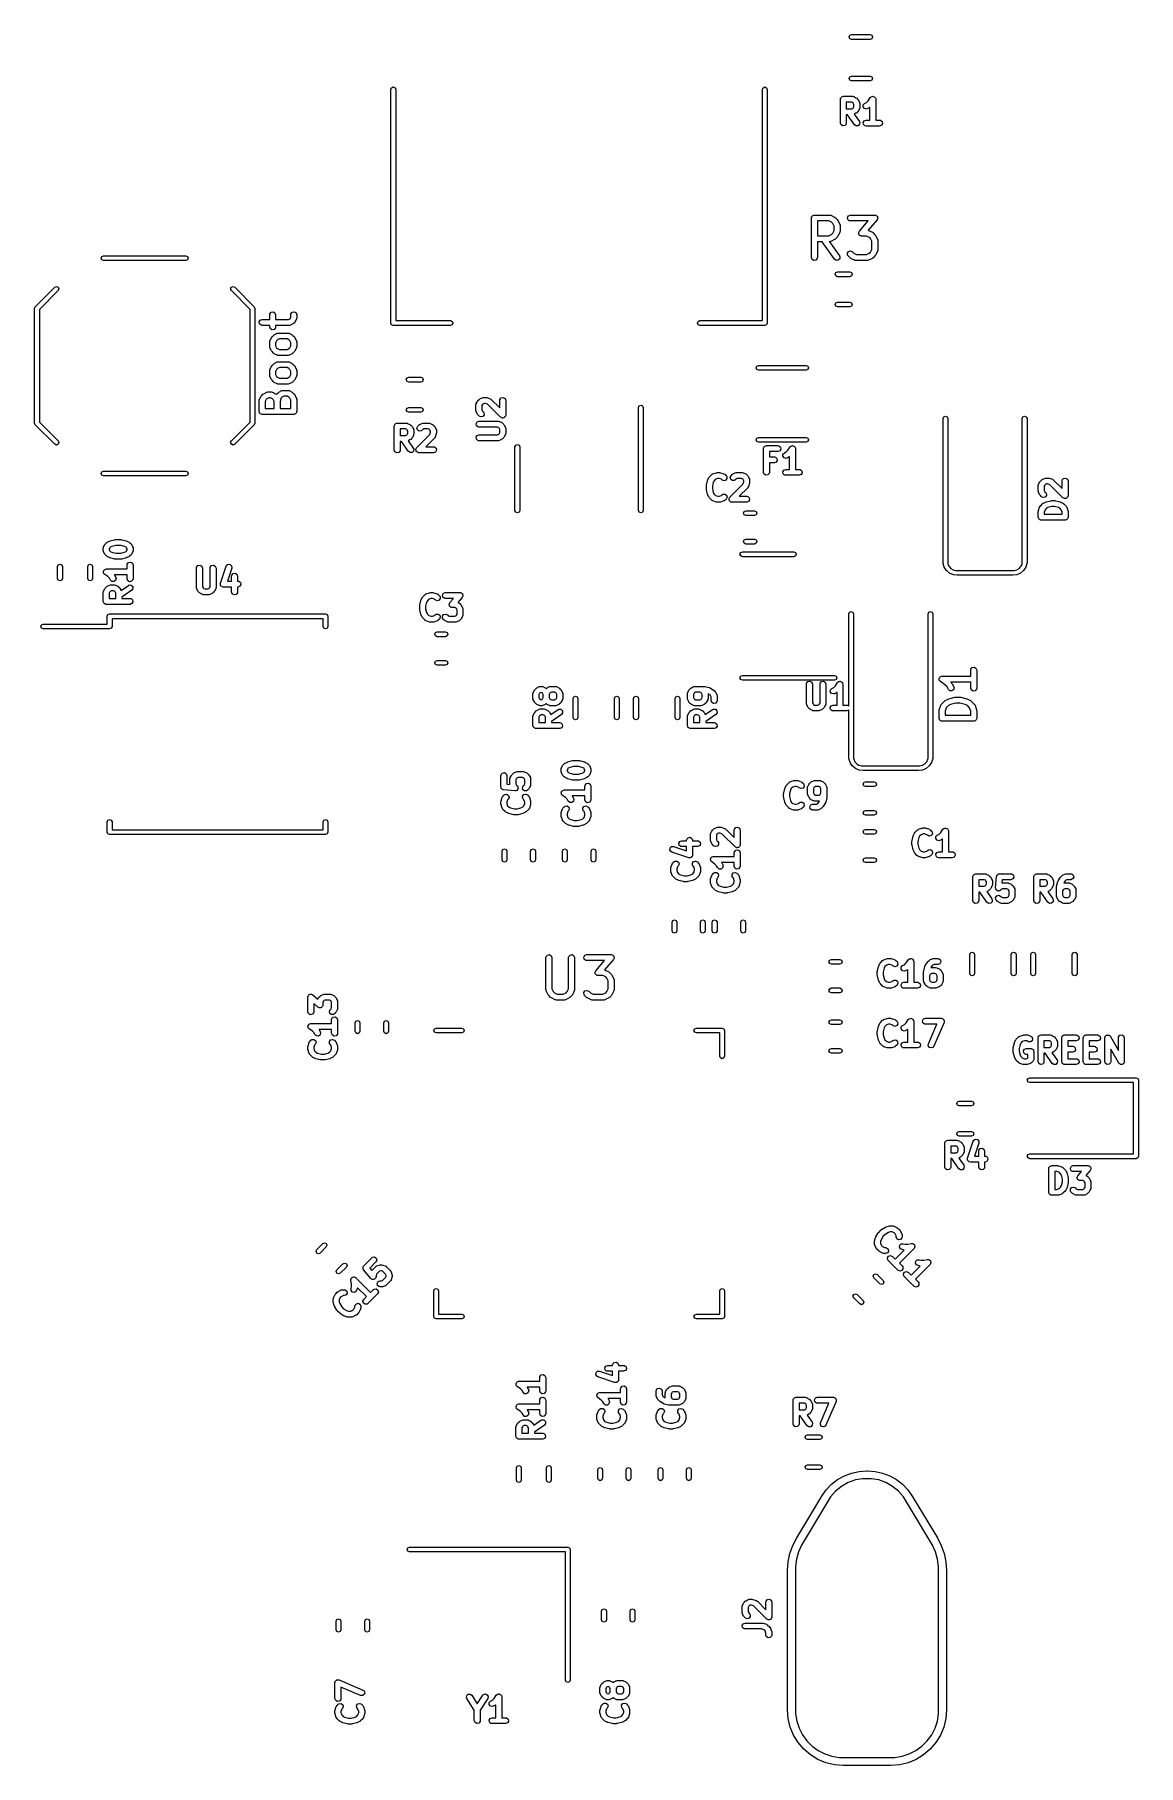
# Model space of a CAD drawing. Extents: x 184.8 to 212.7, y -69.8 to -26.1.
import ezdxf

# ---------------------------------------------------------------- set-up
doc = ezdxf.new("R2010")
doc.units = 0
doc.layers.add('BLACK', color=7, linetype='CONTINUOUS')

msp = doc.modelspace()

# ---------------------------------------------------------------- linework, layer by layer
at = {"layer": 'BLACK', "linetype": 'CONTINUOUS'}
for p, q in [((205.398, -26.1975), (205.415, -26.1551)), ((205.415, -26.2399), (205.398, -26.1975)), ((205.415, -26.1551), (205.458, -26.1375)), ((205.458, -26.1375), (205.932, -26.1375)), ((205.932, -26.1375), (205.975, -26.1551)), ((205.975, -26.1551), (205.992, -26.1975)), ((205.992, -26.1975), (205.975, -26.2399)), ((205.458, -26.2575), (205.415, -26.2399)), ((205.932, -26.2575), (205.458, -26.2575)), ((205.975, -26.2399), (205.932, -26.2575)), ((193.828, -27.52), (193.846, -27.4776)), ((193.828, -33.42), (193.828, -27.52)), ((193.846, -27.4776), (193.888, -27.46)), ((193.888, -27.46), (193.931, -27.4776)), ((193.931, -27.4776), (193.948, -27.52)), ((193.948, -27.52), (193.948, -33.36)), ((203.208, -27.52), (203.226, -27.4776)), ((203.208, -33.36), (203.208, -27.52)), ((203.226, -27.4776), (203.268, -27.46)), ((203.268, -27.46), (203.311, -27.4776)), ((203.311, -27.4776), (203.328, -27.52)), ((203.328, -27.52), (203.328, -33.42)), ((205.398, -27.2425), (205.415, -27.2001)), ((205.415, -27.2849), (205.398, -27.2425)), ((205.415, -27.2001), (205.458, -27.1825)), ((205.458, -27.3025), (205.415, -27.2849)), ((205.458, -27.1825), (205.932, -27.1825)), ((205.932, -27.3025), (205.458, -27.3025)), ((205.932, -27.1825), (205.975, -27.2001)), ((205.975, -27.2849), (205.932, -27.3025)), ((205.975, -27.2001), (205.992, -27.2425)), ((205.992, -27.2425), (205.975, -27.2849)), ((205.177, -27.7704), (205.179, -27.7607)), ((205.177, -28.3704), (205.177, -27.7704)), ((205.178, -27.7574), (205.18, -27.7545)), ((205.179, -27.7607), (205.178, -27.7574)), ((205.18, -27.7545), (205.182, -27.7448)), ((205.182, -27.7448), (205.194, -27.7298)), ((205.194, -27.7298), (205.204, -27.713)), ((205.204, -27.713), (205.21, -27.7107)), ((205.21, -27.7107), (205.215, -27.7055)), ((205.215, -27.7055), (205.234, -27.7021)), ((205.234, -27.7021), (205.252, -27.6954)), ((205.252, -27.6954), (205.481, -27.6954)), ((205.463, -27.8454), (205.327, -27.8454)), ((205.327, -27.8454), (205.327, -28.0097)), ((205.493, -27.8606), (205.463, -27.8454)), ((205.481, -27.6954), (205.506, -27.7)), ((205.505, -27.872), (205.493, -27.8606)), ((205.52, -27.9024), (205.505, -27.872)), ((205.505, -27.9831), (205.52, -27.9527)), ((205.506, -27.7), (205.51, -27.7028)), ((205.51, -27.7028), (205.514, -27.7033)), ((205.514, -27.7033), (205.571, -27.7319)), ((205.52, -27.9527), (205.52, -27.9024)), ((205.571, -27.7319), (205.589, -27.7453)), ((205.589, -27.7453), (205.591, -27.746)), ((205.591, -27.746), (205.619, -27.7745)), ((205.619, -27.7745), (205.632, -27.7929)), ((205.632, -27.7929), (205.634, -27.794)), ((205.634, -27.794), (205.662, -27.8512)), ((205.662, -27.8512), (205.67, -27.8761)), ((205.67, -27.8761), (205.668, -27.8805)), ((205.668, -27.8805), (205.67, -27.8847)), ((205.67, -27.8847), (205.67, -27.9704)), ((205.752, -27.9632), (205.755, -27.912)), ((205.782, -28.0044), (205.752, -27.9632)), ((205.755, -27.912), (205.79, -27.8748)), ((205.79, -27.8748), (205.836, -27.8516)), ((205.836, -27.8516), (205.88, -27.8084)), ((205.88, -27.8084), (205.933, -27.7288)), ((205.933, -27.7288), (205.951, -27.71)), ((205.951, -27.71), (205.955, -27.7088)), ((205.955, -27.7088), (205.957, -27.7055)), ((205.957, -27.7055), (205.979, -27.7017)), ((205.979, -27.7017), (206, -27.6956)), ((206, -27.6956), (206.004, -27.6973)), ((206.004, -27.6973), (206.008, -27.6966)), ((206.008, -27.6966), (206.027, -27.7074)), ((206.027, -27.7074), (206.047, -27.7162)), ((206.047, -27.7162), (206.049, -27.7201)), ((206.049, -27.7201), (206.052, -27.7222)), ((206.052, -27.7222), (206.06, -27.7427)), ((206.06, -27.7427), (206.07, -27.7622)), ((206.07, -27.7622), (206.069, -27.7664)), ((206.069, -27.7664), (206.07, -27.7704)), ((206.07, -27.7704), (206.07, -28.2954)), ((205.195, -28.4186), (205.177, -28.3704)), ((205.323, -28.3961), (205.29, -28.4354)), ((205.327, -28.3704), (205.323, -28.3961)), ((205.327, -28.0097), (205.463, -28.0097)), ((205.356, -28.1597), (205.327, -28.1597)), ((205.327, -28.1597), (205.327, -28.3704)), ((205.534, -28.4134), (205.356, -28.1597)), ((205.463, -28.0097), (205.493, -27.9945)), ((205.493, -27.9945), (205.505, -27.9831)), ((205.571, -28.1232), (205.529, -28.1447)), ((205.529, -28.1447), (205.656, -28.3274)), ((205.573, -28.122), (205.571, -28.1232)), ((205.591, -28.1092), (205.573, -28.122)), ((205.619, -28.0806), (205.591, -28.1092)), ((205.62, -28.0791), (205.619, -28.0806)), ((205.634, -28.0611), (205.62, -28.0791)), ((205.663, -28.4021), (205.627, -28.4384)), ((205.662, -28.004), (205.634, -28.0611)), ((205.656, -28.3274), (205.667, -28.351)), ((205.663, -27.9995), (205.662, -28.004)), ((205.665, -27.9961), (205.663, -27.9995)), ((205.667, -28.351), (205.663, -28.4021)), ((205.67, -27.9704), (205.665, -27.9961)), ((205.75, -28.3574), (205.775, -28.313)), ((205.759, -28.4079), (205.75, -28.3574)), ((205.775, -28.313), (205.824, -28.2954)), ((205.832, -28.0164), (205.782, -28.0044)), ((205.824, -28.2954), (205.92, -28.2954)), ((205.857, -28.0089), (205.832, -28.0164)), ((205.914, -27.9804), (205.857, -28.0089)), ((205.915, -27.9792), (205.914, -27.9804)), ((205.92, -27.9759), (205.915, -27.9792)), ((205.92, -28.2954), (205.92, -27.9759)), ((206.07, -28.2954), (206.166, -28.2954)), ((206.166, -28.2954), (206.192, -28.3)), ((206.192, -28.3), (206.231, -28.3329)), ((206.24, -28.3835), (206.215, -28.4279)), ((206.231, -28.3329), (206.24, -28.3835)), ((205.239, -28.4443), (205.195, -28.4186)), ((205.29, -28.4354), (205.239, -28.4443)), ((205.576, -28.4429), (205.534, -28.4134)), ((205.627, -28.4384), (205.576, -28.4429)), ((205.798, -28.4409), (205.759, -28.4079)), ((205.824, -28.4454), (205.798, -28.4409)), ((206.166, -28.4454), (205.824, -28.4454)), ((206.215, -28.4279), (206.166, -28.4454)), ((204.447, -30.7674), (204.449, -30.7576)), ((204.447, -31.7674), (204.447, -30.7674)), ((204.448, -30.7544), (204.45, -30.7515)), ((204.449, -30.7576), (204.448, -30.7544)), ((204.45, -30.7515), (204.451, -30.7417)), ((204.451, -30.7417), (204.464, -30.7268)), ((204.464, -30.7268), (204.474, -30.7099)), ((204.474, -30.7099), (204.48, -30.7076)), ((204.48, -30.7076), (204.484, -30.7024)), ((204.484, -30.7024), (204.504, -30.699)), ((204.504, -30.699), (204.522, -30.6924)), ((204.522, -30.6924), (204.903, -30.6924)), ((204.885, -30.8424), (204.597, -30.8424)), ((204.597, -30.8424), (204.597, -31.2162)), ((204.954, -30.8766), (204.885, -30.8424)), ((204.903, -30.6924), (204.929, -30.6969)), ((204.929, -30.6969), (204.932, -30.6998)), ((204.932, -30.6998), (204.936, -30.7003)), ((204.936, -30.7003), (205.032, -30.7479)), ((204.984, -30.907), (204.954, -30.8766)), ((205.018, -30.9756), (204.984, -30.907)), ((205.018, -31.083), (205.018, -30.9756)), ((205.032, -30.7479), (205.05, -30.7613)), ((205.05, -30.7613), (205.051, -30.762)), ((205.051, -30.762), (205.099, -30.8096)), ((205.099, -30.8096), (205.112, -30.828)), ((205.112, -30.828), (205.113, -30.8291)), ((205.113, -30.8291), (205.16, -30.9243)), ((205.16, -30.9243), (205.168, -30.9493)), ((205.168, -30.9493), (205.167, -30.9536)), ((205.167, -30.9536), (205.168, -30.9579)), ((205.168, -30.9579), (205.168, -31.1007)), ((205.353, -30.7544), (205.378, -30.7099)), ((205.362, -30.8049), (205.353, -30.7544)), ((205.401, -30.8379), (205.362, -30.8049)), ((205.378, -30.7099), (205.427, -30.6924)), ((205.427, -30.8424), (205.401, -30.8379)), ((205.427, -30.6924), (206.046, -30.6924)), ((205.88, -30.8424), (205.427, -30.8424)), ((205.656, -31.0989), (205.88, -30.8424)), ((206.102, -30.8168), (205.875, -31.0768)), ((206.046, -30.6924), (206.057, -30.6943)), ((206.057, -30.6943), (206.06, -30.6938)), ((206.06, -30.6938), (206.063, -30.6954)), ((206.063, -30.6954), (206.071, -30.6969)), ((206.071, -30.6969), (206.087, -30.7099)), ((206.087, -30.7099), (206.104, -30.7204)), ((206.109, -30.7979), (206.102, -30.8168)), ((206.104, -30.7204), (206.106, -30.726)), ((206.106, -30.726), (206.111, -30.7299)), ((206.12, -30.7804), (206.109, -30.7979)), ((206.111, -30.7299), (206.114, -30.7498)), ((206.114, -30.7498), (206.121, -30.7689)), ((206.121, -30.7689), (206.119, -30.7745)), ((206.119, -30.7745), (206.12, -30.7804)), ((204.597, -31.2162), (204.885, -31.2162)), ((204.721, -31.3662), (204.597, -31.3662)), ((204.597, -31.3662), (204.597, -31.7674)), ((205.032, -31.8104), (204.721, -31.3662)), ((204.885, -31.2162), (204.954, -31.1819)), ((204.907, -31.3647), (204.904, -31.3658)), ((204.904, -31.3658), (205.155, -31.7244)), ((204.911, -31.3657), (204.907, -31.3647)), ((204.936, -31.3583), (204.911, -31.3657)), ((205.032, -31.3107), (204.936, -31.3583)), ((204.954, -31.1819), (204.984, -31.1515)), ((204.984, -31.1515), (205.018, -31.083)), ((205.033, -31.3095), (205.032, -31.3107)), ((205.051, -31.2966), (205.033, -31.3095)), ((205.099, -31.249), (205.051, -31.2966)), ((205.113, -31.2295), (205.099, -31.2475)), ((205.099, -31.2475), (205.099, -31.249)), ((205.16, -31.1343), (205.113, -31.2295)), ((205.161, -31.1298), (205.16, -31.1343)), ((205.164, -31.1264), (205.161, -31.1298)), ((205.168, -31.1007), (205.164, -31.1264)), ((205.637, -31.1468), (205.64, -31.1412)), ((205.644, -31.1659), (205.637, -31.1468)), ((205.639, -31.1353), (205.649, -31.1178)), ((205.64, -31.1412), (205.639, -31.1353)), ((205.647, -31.1858), (205.644, -31.1659)), ((205.652, -31.1897), (205.647, -31.1858)), ((205.649, -31.1178), (205.656, -31.0989)), ((205.654, -31.1953), (205.652, -31.1897)), ((205.671, -31.2058), (205.654, -31.1953)), ((205.687, -31.2188), (205.671, -31.2058)), ((205.695, -31.2203), (205.687, -31.2188)), ((205.698, -31.2219), (205.695, -31.2203)), ((205.701, -31.2214), (205.698, -31.2219)), ((205.712, -31.2233), (205.701, -31.2214)), ((205.838, -31.2233), (205.712, -31.2233)), ((205.906, -31.2576), (205.838, -31.2233)), ((205.875, -31.0768), (205.881, -31.0779)), ((205.881, -31.0779), (205.884, -31.0807)), ((205.884, -31.0807), (205.889, -31.0813)), ((205.889, -31.0813), (205.984, -31.1289)), ((205.936, -31.288), (205.906, -31.2576)), ((205.971, -31.3565), (205.936, -31.288)), ((205.971, -31.5592), (205.971, -31.3565)), ((205.984, -31.1289), (206.002, -31.1422)), ((206.002, -31.1422), (206.004, -31.1429)), ((206.004, -31.1429), (206.051, -31.1905)), ((206.051, -31.1905), (206.064, -31.2089)), ((206.064, -31.2089), (206.065, -31.21)), ((206.065, -31.21), (206.113, -31.3053)), ((206.113, -31.3053), (206.12, -31.3302)), ((206.12, -31.3302), (206.119, -31.3346)), ((206.119, -31.3346), (206.121, -31.3388)), ((206.121, -31.3388), (206.121, -31.5769)), ((186.51, -31.78), (186.528, -31.7376)), ((186.528, -31.8224), (186.51, -31.78)), ((186.528, -31.7376), (186.57, -31.72)), ((186.57, -31.84), (186.528, -31.8224)), ((186.57, -31.72), (188.65, -31.72)), ((188.65, -31.84), (186.57, -31.84)), ((188.65, -31.72), (188.692, -31.7376)), ((188.692, -31.8224), (188.65, -31.84)), ((188.692, -31.7376), (188.71, -31.78)), ((188.71, -31.78), (188.692, -31.8224)), ((204.464, -31.8156), (204.447, -31.7674)), ((204.509, -31.8412), (204.464, -31.8156)), ((204.559, -31.8323), (204.509, -31.8412)), ((204.592, -31.793), (204.559, -31.8323)), ((204.597, -31.7674), (204.592, -31.793)), ((205.074, -31.8398), (205.032, -31.8104)), ((205.125, -31.8354), (205.074, -31.8398)), ((205.161, -31.7991), (205.125, -31.8354)), ((205.155, -31.7244), (205.166, -31.748)), ((205.166, -31.748), (205.161, -31.7991)), ((205.354, -31.6527), (205.384, -31.6107)), ((205.359, -31.7038), (205.354, -31.6527)), ((205.374, -31.7252), (205.359, -31.7038)), ((205.421, -31.7728), (205.374, -31.7252)), ((205.384, -31.6107), (205.433, -31.5974)), ((205.423, -31.7735), (205.421, -31.7728)), ((205.441, -31.7868), (205.423, -31.7735)), ((205.433, -31.5974), (205.48, -31.6191)), ((205.536, -31.8345), (205.441, -31.7868)), ((205.48, -31.6191), (205.519, -31.6581)), ((205.519, -31.6581), (205.587, -31.6924)), ((205.54, -31.835), (205.536, -31.8345)), ((205.544, -31.8379), (205.54, -31.835)), ((205.57, -31.8424), (205.544, -31.8379)), ((205.855, -31.8424), (205.57, -31.8424)), ((205.587, -31.6924), (205.838, -31.6924)), ((205.838, -31.6924), (205.906, -31.6581)), ((205.859, -31.8408), (205.855, -31.8424)), ((205.864, -31.8419), (205.859, -31.8408)), ((205.889, -31.8345), (205.864, -31.8419)), ((205.984, -31.7868), (205.889, -31.8345)), ((205.906, -31.6581), (205.936, -31.6277)), ((205.936, -31.6277), (205.971, -31.5592)), ((205.985, -31.7857), (205.984, -31.7868)), ((206.004, -31.7728), (205.985, -31.7857)), ((206.051, -31.7252), (206.004, -31.7728)), ((206.052, -31.7237), (206.051, -31.7252)), ((206.065, -31.7057), (206.052, -31.7237)), ((206.113, -31.6104), (206.065, -31.7057)), ((206.116, -31.6026), (206.113, -31.606)), ((206.113, -31.606), (206.113, -31.6104)), ((206.121, -31.5769), (206.116, -31.6026)), ((205.046, -32.19), (205.064, -32.1476)), ((205.064, -32.2324), (205.046, -32.19)), ((205.064, -32.1476), (205.106, -32.13)), ((205.106, -32.25), (205.064, -32.2324)), ((205.106, -32.13), (205.414, -32.13)), ((205.414, -32.25), (205.106, -32.25)), ((205.414, -32.13), (205.456, -32.1476)), ((205.456, -32.2324), (205.414, -32.25)), ((205.456, -32.1476), (205.474, -32.19)), ((205.474, -32.19), (205.456, -32.2324)), ((184.848, -33.0076), (185.338, -32.5176)), ((185.422, -32.6024), (184.95, -33.0749)), ((185.338, -32.5176), (185.38, -32.5)), ((185.38, -32.5), (185.422, -32.5176)), ((185.422, -32.5176), (185.44, -32.56)), ((185.44, -32.56), (185.422, -32.6024)), ((189.78, -32.56), (189.798, -32.5176)), ((189.798, -32.6024), (189.78, -32.56)), ((189.798, -32.5176), (189.84, -32.5)), ((190.27, -33.0749), (189.798, -32.6024)), ((189.84, -32.5), (189.882, -32.5176)), ((189.882, -32.5176), (190.372, -33.0076)), ((184.83, -33.05), (184.848, -33.0076)), ((184.83, -35.95), (184.83, -33.05)), ((184.848, -33.0076), (184.848, -33.0076)), ((184.95, -33.0749), (184.95, -35.9251)), ((190.27, -35.9251), (190.27, -33.0749)), ((190.372, -33.0076), (190.39, -33.05)), ((190.39, -33.05), (190.39, -35.95)), ((190.766, -33.2138), (190.77, -33.1882)), ((190.77, -33.1882), (190.803, -33.1489)), ((190.803, -33.1489), (190.854, -33.1399)), ((190.854, -33.1399), (190.898, -33.1656)), ((190.898, -33.1656), (190.916, -33.2138)), ((191.299, -33.2138), (191.303, -33.1882)), ((191.303, -33.1882), (191.336, -33.1489)), ((191.336, -33.1489), (191.387, -33.1399)), ((191.387, -33.1399), (191.431, -33.1656)), ((191.431, -33.1656), (191.449, -33.2138)), ((205.046, -32.95), (205.064, -32.9076)), ((205.064, -32.9924), (205.046, -32.95)), ((205.064, -32.9076), (205.106, -32.89)), ((205.106, -33.01), (205.064, -32.9924)), ((205.106, -32.89), (205.414, -32.89)), ((205.414, -33.01), (205.106, -33.01)), ((205.414, -32.89), (205.456, -32.9076)), ((205.456, -32.9924), (205.414, -33.01)), ((205.456, -32.9076), (205.474, -32.95)), ((205.474, -32.95), (205.456, -32.9924)), ((190.5, -33.3913), (190.526, -33.3468)), ((190.509, -33.4418), (190.5, -33.3913)), ((190.548, -33.4748), (190.509, -33.4418)), ((190.526, -33.3468), (190.574, -33.3293)), ((190.574, -33.4793), (190.548, -33.4748)), ((190.574, -33.3293), (190.766, -33.3293)), ((190.766, -33.4793), (190.574, -33.4793)), ((190.766, -33.3293), (190.766, -33.2138)), ((190.766, -33.5186), (190.766, -33.4793)), ((190.783, -33.5668), (190.766, -33.5186)), ((190.828, -33.5924), (190.783, -33.5668)), ((190.878, -33.5835), (190.828, -33.5924)), ((190.911, -33.5442), (190.878, -33.5835)), ((190.916, -33.5186), (190.911, -33.5442)), ((190.916, -33.2138), (190.916, -33.3293)), ((190.916, -33.3293), (191.242, -33.3293)), ((191.26, -33.4793), (190.916, -33.4793)), ((190.916, -33.4793), (190.916, -33.5186)), ((191.242, -33.3293), (191.28, -33.3103)), ((191.264, -33.4778), (191.26, -33.4793)), ((191.268, -33.4788), (191.264, -33.4778)), ((191.293, -33.4714), (191.268, -33.4788)), ((191.28, -33.3103), (191.299, -33.2723)), ((191.369, -33.4333), (191.293, -33.4714)), ((191.299, -33.2723), (191.299, -33.2138)), ((191.377, -33.4251), (191.369, -33.4333)), ((191.387, -33.4207), (191.377, -33.4251)), ((191.403, -33.3997), (191.387, -33.4207)), ((191.441, -33.3235), (191.403, -33.3997)), ((191.444, -33.3157), (191.441, -33.3191)), ((191.441, -33.3191), (191.441, -33.3235)), ((191.449, -33.29), (191.444, -33.3157)), ((191.449, -33.2138), (191.449, -33.29)), ((193.846, -33.4624), (193.828, -33.42)), ((193.888, -33.48), (193.846, -33.4624)), ((195.328, -33.48), (193.888, -33.48)), ((193.948, -33.36), (195.328, -33.36)), ((195.328, -33.36), (195.371, -33.3776)), ((195.371, -33.4624), (195.328, -33.48)), ((195.371, -33.3776), (195.388, -33.42)), ((195.388, -33.42), (195.371, -33.4624)), ((201.569, -33.42), (201.586, -33.3776)), ((201.586, -33.4624), (201.569, -33.42)), ((201.586, -33.3776), (201.629, -33.36)), ((201.629, -33.48), (201.586, -33.4624)), ((201.629, -33.36), (203.208, -33.36)), ((203.268, -33.48), (201.629, -33.48)), ((203.311, -33.4624), (203.268, -33.48)), ((203.328, -33.42), (203.311, -33.4624)), ((190.766, -33.8995), (190.77, -33.8739)), ((190.766, -34.0138), (190.766, -33.8995)), ((190.767, -34.018), (190.766, -34.0138)), ((190.766, -34.0224), (190.767, -34.018)), ((190.773, -34.0474), (190.766, -34.0224)), ((190.77, -33.8739), (190.773, -33.8704)), ((190.773, -33.866), (190.812, -33.7898)), ((190.773, -33.8704), (190.773, -33.866)), ((190.812, -34.1235), (190.773, -34.0474)), ((190.812, -33.7898), (190.825, -33.7718)), ((190.825, -33.7718), (190.826, -33.7703)), ((190.826, -33.7703), (190.864, -33.7322)), ((190.864, -33.7322), (190.882, -33.7193)), ((190.882, -33.7193), (190.883, -33.7182)), ((190.883, -33.7182), (190.959, -33.6801)), ((190.94, -33.8678), (190.916, -33.9172)), ((190.916, -33.9172), (190.916, -33.9961)), ((190.916, -33.9961), (190.94, -34.0456)), ((190.961, -33.8469), (190.94, -33.8678)), ((190.94, -34.0456), (190.961, -34.0665)), ((190.959, -33.6801), (190.984, -33.6726)), ((191.011, -33.8221), (190.961, -33.8469)), ((190.961, -34.0665), (191.011, -34.0912)), ((190.984, -33.6726), (190.989, -33.6737)), ((190.989, -33.6737), (190.993, -33.6721)), ((190.993, -33.6721), (191.222, -33.6721)), ((191.204, -33.8221), (191.011, -33.8221)), ((191.253, -33.8469), (191.204, -33.8221)), ((191.204, -34.0912), (191.253, -34.0665)), ((191.222, -33.6721), (191.247, -33.6767)), ((191.247, -33.6767), (191.251, -33.6795)), ((191.251, -33.6795), (191.255, -33.6801)), ((191.274, -33.8678), (191.253, -33.8469)), ((191.253, -34.0665), (191.274, -34.0456)), ((191.255, -33.6801), (191.331, -33.7182)), ((191.299, -33.9172), (191.274, -33.8678)), ((191.274, -34.0456), (191.299, -33.9961)), ((191.299, -33.9961), (191.299, -33.9172)), ((191.331, -33.7182), (191.349, -33.7315)), ((191.349, -33.7315), (191.351, -33.7322)), ((191.351, -33.7322), (191.389, -33.7703)), ((191.389, -33.7703), (191.402, -33.7887)), ((191.402, -33.7887), (191.403, -33.7898)), ((191.403, -33.7898), (191.441, -33.866)), ((191.441, -34.0474), (191.403, -34.1235)), ((191.441, -33.866), (191.448, -33.8909)), ((191.444, -34.0395), (191.441, -34.0429)), ((191.441, -34.0429), (191.441, -34.0474)), ((191.449, -34.0138), (191.444, -34.0395)), ((191.448, -33.8909), (191.447, -33.8953)), ((191.447, -33.8953), (191.449, -33.8995)), ((191.449, -33.8995), (191.449, -34.0138)), ((190.773, -34.5898), (190.812, -34.5136)), ((190.813, -34.1247), (190.812, -34.1235)), ((190.812, -34.5136), (190.825, -34.4956)), ((190.826, -34.143), (190.813, -34.1247)), ((190.825, -34.4956), (190.826, -34.4941)), ((190.864, -34.1811), (190.826, -34.143)), ((190.826, -34.4941), (190.864, -34.456)), ((190.865, -34.1818), (190.864, -34.1811)), ((190.864, -34.456), (190.882, -34.4432)), ((190.883, -34.1952), (190.865, -34.1818)), ((190.882, -34.4432), (190.883, -34.442)), ((190.959, -34.2333), (190.883, -34.1952)), ((190.883, -34.442), (190.959, -34.4039)), ((190.964, -34.2338), (190.959, -34.2333)), ((190.959, -34.4039), (190.984, -34.3964)), ((190.967, -34.2367), (190.964, -34.2338)), ((190.993, -34.2412), (190.967, -34.2367)), ((190.984, -34.3964), (190.989, -34.3975)), ((190.989, -34.3975), (190.993, -34.396)), ((191.222, -34.2412), (190.993, -34.2412)), ((190.993, -34.396), (191.222, -34.396)), ((191.011, -34.0912), (191.204, -34.0912)), ((191.226, -34.2397), (191.222, -34.2412)), ((191.222, -34.396), (191.247, -34.4005)), ((191.23, -34.2407), (191.226, -34.2397)), ((191.255, -34.2333), (191.23, -34.2407)), ((191.247, -34.4005), (191.251, -34.4034)), ((191.251, -34.4034), (191.255, -34.4039)), ((191.331, -34.1952), (191.255, -34.2333)), ((191.255, -34.4039), (191.331, -34.442)), ((191.332, -34.194), (191.331, -34.1952)), ((191.331, -34.442), (191.349, -34.4553)), ((191.351, -34.1811), (191.332, -34.194)), ((191.349, -34.4553), (191.351, -34.456)), ((191.389, -34.143), (191.351, -34.1811)), ((191.351, -34.456), (191.389, -34.4941)), ((191.39, -34.1415), (191.389, -34.143)), ((191.389, -34.4941), (191.402, -34.5125)), ((191.403, -34.1235), (191.39, -34.1415)), ((191.402, -34.5125), (191.403, -34.5136)), ((191.403, -34.5136), (191.441, -34.5898)), ((203.048, -34.55), (203.066, -34.5076)), ((203.066, -34.5076), (203.108, -34.49)), ((203.108, -34.49), (204.312, -34.49)), ((204.312, -34.49), (204.354, -34.5076)), ((204.354, -34.5076), (204.372, -34.55)), ((190.766, -34.6233), (190.77, -34.5977)), ((190.766, -34.7376), (190.766, -34.6233)), ((190.767, -34.7418), (190.766, -34.7376)), ((190.766, -34.7462), (190.767, -34.7418)), ((190.773, -34.7712), (190.766, -34.7462)), ((190.77, -34.5977), (190.773, -34.5942)), ((190.773, -34.5942), (190.773, -34.5898)), ((190.812, -34.8473), (190.773, -34.7712)), ((190.813, -34.8485), (190.812, -34.8473)), ((190.826, -34.8668), (190.813, -34.8485)), ((190.864, -34.9049), (190.826, -34.8668)), ((190.865, -34.9056), (190.864, -34.9049)), ((190.883, -34.919), (190.865, -34.9056)), ((190.959, -34.9571), (190.883, -34.919)), ((190.94, -34.5916), (190.916, -34.641)), ((190.916, -34.641), (190.916, -34.7199)), ((190.916, -34.7199), (190.94, -34.7694)), ((190.961, -34.5707), (190.94, -34.5916)), ((190.94, -34.7694), (190.961, -34.7903)), ((190.964, -34.9576), (190.959, -34.9571)), ((191.011, -34.546), (190.961, -34.5707)), ((190.961, -34.7903), (191.011, -34.815)), ((190.967, -34.9605), (190.964, -34.9576)), ((190.993, -34.965), (190.967, -34.9605)), ((191.204, -34.546), (191.011, -34.546)), ((191.011, -34.815), (191.204, -34.815)), ((191.253, -34.5707), (191.204, -34.546)), ((191.204, -34.815), (191.253, -34.7903)), ((191.255, -34.9571), (191.23, -34.9645)), ((191.274, -34.5916), (191.253, -34.5707)), ((191.253, -34.7903), (191.274, -34.7694)), ((191.331, -34.919), (191.255, -34.9571)), ((191.299, -34.641), (191.274, -34.5916)), ((191.274, -34.7694), (191.299, -34.7199)), ((191.299, -34.7199), (191.299, -34.641)), ((191.332, -34.9178), (191.331, -34.919)), ((191.351, -34.9049), (191.332, -34.9178)), ((191.389, -34.8668), (191.351, -34.9049)), ((191.39, -34.8654), (191.389, -34.8668)), ((191.403, -34.8473), (191.39, -34.8654)), ((191.441, -34.7712), (191.403, -34.8473)), ((191.441, -34.5898), (191.448, -34.6148)), ((191.444, -34.7633), (191.441, -34.7667)), ((191.441, -34.7667), (191.441, -34.7712)), ((191.449, -34.7376), (191.444, -34.7633)), ((191.448, -34.6148), (191.447, -34.6191)), ((191.447, -34.6191), (191.449, -34.6233)), ((191.449, -34.6233), (191.449, -34.7376)), ((194.216, -34.85), (194.234, -34.8076)), ((194.234, -34.8924), (194.216, -34.85)), ((194.234, -34.8076), (194.276, -34.79)), ((194.276, -34.91), (194.234, -34.8924)), ((194.276, -34.79), (194.584, -34.79)), ((194.584, -34.91), (194.276, -34.91)), ((194.584, -34.79), (194.626, -34.8076)), ((194.626, -34.8924), (194.584, -34.91)), ((194.626, -34.8076), (194.644, -34.85)), ((194.644, -34.85), (194.626, -34.8924)), ((203.066, -34.5924), (203.048, -34.55)), ((203.108, -34.61), (203.066, -34.5924)), ((204.312, -34.61), (203.108, -34.61)), ((204.354, -34.5924), (204.312, -34.61)), ((204.372, -34.55), (204.354, -34.5924)), ((190.499, -35.3852), (190.503, -35.3596)), ((190.499, -35.6519), (190.499, -35.3852)), ((190.503, -35.3596), (190.506, -35.3561)), ((190.506, -35.3561), (190.507, -35.3517)), ((190.507, -35.3517), (190.545, -35.2755)), ((190.545, -35.2755), (190.558, -35.2575)), ((190.558, -35.2575), (190.559, -35.256)), ((190.559, -35.256), (190.597, -35.2179)), ((190.597, -35.2179), (190.615, -35.2051)), ((190.615, -35.2051), (190.617, -35.2039)), ((190.617, -35.2039), (190.693, -35.1658)), ((190.674, -35.3535), (190.649, -35.4029)), ((190.695, -35.3326), (190.674, -35.3535)), ((190.693, -35.1658), (190.718, -35.1583)), ((190.744, -35.3079), (190.695, -35.3326)), ((190.718, -35.1583), (190.722, -35.1594)), ((190.722, -35.1594), (190.726, -35.1579)), ((190.726, -35.1579), (190.802, -35.1579)), ((190.785, -35.3079), (190.744, -35.3079)), ((190.834, -35.3326), (190.785, -35.3079)), ((190.802, -35.1579), (190.828, -35.1624)), ((190.828, -35.1624), (190.832, -35.1653)), ((190.832, -35.1653), (190.836, -35.1658)), ((190.855, -35.3535), (190.834, -35.3326)), ((190.836, -35.1658), (190.912, -35.2039)), ((190.88, -35.4029), (190.855, -35.3535)), ((190.912, -35.2039), (190.93, -35.2172)), ((190.93, -35.2172), (190.932, -35.2179)), ((190.932, -35.2179), (190.937, -35.2228)), ((190.937, -35.2228), (190.938, -35.222)), ((190.938, -35.222), (190.94, -35.2179)), ((190.94, -35.2179), (190.978, -35.1798)), ((190.978, -35.1798), (190.996, -35.167)), ((191.222, -34.965), (190.993, -34.965)), ((190.996, -35.167), (190.998, -35.1658)), ((190.998, -35.1658), (191.074, -35.1277)), ((191.059, -35.3115), (191.03, -35.3974)), ((191.03, -35.3974), (191.03, -35.5769)), ((191.075, -35.2945), (191.059, -35.3115)), ((191.074, -35.1277), (191.099, -35.1203)), ((191.125, -35.2698), (191.075, -35.2945)), ((191.099, -35.1203), (191.103, -35.1213)), ((191.103, -35.1213), (191.107, -35.1198)), ((191.107, -35.1198), (191.222, -35.1198)), ((191.204, -35.2698), (191.125, -35.2698)), ((191.253, -35.2945), (191.204, -35.2698)), ((191.226, -34.9635), (191.222, -34.965)), ((191.222, -35.1198), (191.247, -35.1243)), ((191.23, -34.9645), (191.226, -34.9635)), ((191.247, -35.1243), (191.251, -35.1272)), ((191.251, -35.1272), (191.255, -35.1277)), ((191.274, -35.3154), (191.253, -35.2945)), ((191.255, -35.1277), (191.331, -35.1658)), ((191.299, -35.3648), (191.274, -35.3154)), ((191.299, -35.5769), (191.299, -35.3648)), ((191.331, -35.1658), (191.349, -35.1791)), ((191.349, -35.1791), (191.351, -35.1798)), ((191.351, -35.1798), (191.389, -35.2179)), ((191.389, -35.2179), (191.402, -35.2363)), ((191.402, -35.2363), (191.403, -35.2374)), ((191.403, -35.2374), (191.441, -35.3136)), ((191.441, -35.3136), (191.448, -35.3386)), ((191.448, -35.3386), (191.447, -35.3429)), ((191.447, -35.3429), (191.449, -35.3471)), ((191.449, -35.3471), (191.449, -35.6519)), ((195.983, -35.455), (196.012, -35.3979)), ((196.012, -35.3979), (196.025, -35.3799)), ((196.025, -35.3799), (196.026, -35.3784)), ((196.026, -35.3784), (196.055, -35.3498)), ((196.055, -35.3498), (196.073, -35.337)), ((196.073, -35.337), (196.074, -35.3358)), ((196.074, -35.3358), (196.131, -35.3072)), ((196.131, -35.3072), (196.156, -35.2998)), ((196.156, -35.2998), (196.161, -35.3008)), ((196.161, -35.3008), (196.165, -35.2993)), ((196.165, -35.2993), (196.222, -35.2993)), ((196.222, -35.2993), (196.244, -35.3032)), ((196.244, -35.3032), (196.246, -35.3031)), ((196.246, -35.3031), (196.331, -35.3317)), ((196.331, -35.3317), (196.354, -35.3441)), ((196.354, -35.3441), (196.357, -35.3479)), ((196.357, -35.3479), (196.361, -35.3498)), ((196.361, -35.3498), (196.575, -35.5646)), ((196.575, -35.3743), (196.58, -35.3486)), ((196.575, -35.5646), (196.575, -35.3743)), ((196.58, -35.3486), (196.613, -35.3093)), ((196.613, -35.3093), (196.663, -35.3004)), ((196.663, -35.3004), (196.708, -35.3261)), ((196.708, -35.3261), (196.725, -35.3743)), ((196.725, -35.3743), (196.725, -35.7457)), ((190.506, -35.6702), (190.499, -35.6519)), ((190.509, -35.6894), (190.506, -35.6702)), ((190.514, -35.6938), (190.509, -35.6894)), ((190.516, -35.7001), (190.514, -35.6938)), ((190.533, -35.7099), (190.516, -35.7001)), ((190.548, -35.7224), (190.533, -35.7099)), ((190.558, -35.7241), (190.548, -35.7224)), ((190.561, -35.7258), (190.558, -35.7241)), ((190.564, -35.7252), (190.561, -35.7258)), ((190.574, -35.7269), (190.564, -35.7252)), ((191.374, -35.7269), (190.574, -35.7269)), ((190.649, -35.4029), (190.649, -35.5769)), ((190.649, -35.5769), (190.88, -35.5769)), ((190.88, -35.5769), (190.88, -35.4029)), ((191.03, -35.5769), (191.299, -35.5769)), ((191.392, -35.7202), (191.374, -35.7269)), ((191.411, -35.7169), (191.392, -35.7202)), ((191.416, -35.7117), (191.411, -35.7169)), ((191.422, -35.7094), (191.416, -35.7117)), ((191.432, -35.6925), (191.422, -35.7094)), ((191.444, -35.6776), (191.432, -35.6925)), ((191.446, -35.6678), (191.444, -35.6776)), ((191.448, -35.6649), (191.446, -35.6678)), ((191.449, -35.6519), (191.447, -35.6616)), ((191.447, -35.6616), (191.448, -35.6649)), ((194.216, -35.61), (194.234, -35.5676)), ((194.234, -35.6524), (194.216, -35.61)), ((194.234, -35.5676), (194.276, -35.55)), ((194.276, -35.67), (194.234, -35.6524)), ((194.276, -35.55), (194.584, -35.55)), ((194.584, -35.67), (194.276, -35.67)), ((194.584, -35.55), (194.626, -35.5676)), ((194.626, -35.6524), (194.584, -35.67)), ((194.626, -35.5676), (194.644, -35.61)), ((194.644, -35.61), (194.626, -35.6524)), ((195.975, -35.4886), (195.98, -35.4629)), ((195.975, -35.6314), (195.975, -35.4886)), ((195.977, -35.6356), (195.975, -35.6314)), ((195.976, -35.64), (195.977, -35.6356)), ((195.983, -35.665), (195.976, -35.64)), ((195.98, -35.4629), (195.983, -35.4595)), ((195.983, -35.4595), (195.983, -35.455)), ((196.012, -35.7221), (195.983, -35.665)), ((196.013, -35.7232), (196.012, -35.7221)), ((196.026, -35.7416), (196.013, -35.7232)), ((196.055, -35.7702), (196.026, -35.7416)), ((196.101, -35.7919), (196.055, -35.7702)), ((196.151, -35.7786), (196.101, -35.7919)), ((196.141, -35.4759), (196.125, -35.5063)), ((196.125, -35.5063), (196.125, -35.6137)), ((196.125, -35.6137), (196.141, -35.6441)), ((196.152, -35.4645), (196.141, -35.4759)), ((196.141, -35.6441), (196.161, -35.6641)), ((196.18, -35.7366), (196.151, -35.7786)), ((196.182, -35.4493), (196.152, -35.4645)), ((196.161, -35.6641), (196.176, -35.6854)), ((196.176, -35.6854), (196.18, -35.7366)), ((196.21, -35.4493), (196.182, -35.4493)), ((196.267, -35.4684), (196.21, -35.4493)), ((196.597, -35.7987), (196.267, -35.4684)), ((196.618, -35.8083), (196.597, -35.7987)), ((196.637, -35.8196), (196.618, -35.8083)), ((196.641, -35.819), (196.637, -35.8196)), ((196.644, -35.8204), (196.641, -35.819)), ((196.666, -35.8146), (196.644, -35.8204)), ((196.688, -35.8107), (196.666, -35.8146)), ((196.69, -35.808), (196.688, -35.8107)), ((196.693, -35.8072), (196.69, -35.808)), ((196.706, -35.7887), (196.693, -35.8072)), ((196.721, -35.7714), (196.706, -35.7887)), ((196.722, -35.7668), (196.721, -35.7714)), ((196.723, -35.7651), (196.722, -35.7668)), ((196.725, -35.7457), (196.723, -35.7618)), ((196.723, -35.7618), (196.723, -35.7651)), ((200.08, -35.55), (200.098, -35.5076)), ((200.08, -37.35), (200.08, -35.55)), ((200.098, -35.5076), (200.14, -35.49)), ((200.14, -35.49), (200.182, -35.5076)), ((200.182, -35.5076), (200.2, -35.55)), ((200.2, -35.55), (200.2, -37.35)), ((207.77, -35.83), (207.788, -35.7876)), ((207.77, -39.48), (207.77, -35.83)), ((207.788, -35.7876), (207.83, -35.77)), ((207.83, -35.77), (207.872, -35.7876)), ((207.872, -35.7876), (207.89, -35.83)), ((207.89, -35.83), (207.89, -39.4754)), ((209.77, -35.83), (209.788, -35.7876)), ((209.77, -39.4757), (209.77, -35.83)), ((209.788, -35.7876), (209.83, -35.77)), ((209.83, -35.77), (209.872, -35.7876)), ((209.872, -35.7876), (209.89, -35.83)), ((209.89, -35.83), (209.89, -39.48)), ((184.848, -35.9924), (184.83, -35.95)), ((185.338, -36.4824), (184.848, -35.9924)), ((184.95, -35.9251), (185.422, -36.3976)), ((189.798, -36.3976), (190.27, -35.9251)), ((190.372, -35.9924), (189.882, -36.4824)), ((190.39, -35.95), (190.372, -35.9924)), ((193.912, -36.0204), (193.914, -36.0107)), ((193.912, -36.6204), (193.912, -36.0204)), ((193.913, -36.0074), (193.915, -36.0045)), ((193.914, -36.0107), (193.913, -36.0074)), ((193.915, -36.0045), (193.917, -35.9948)), ((193.917, -35.9948), (193.929, -35.9798)), ((193.929, -35.9798), (193.939, -35.963)), ((193.939, -35.963), (193.945, -35.9607)), ((193.945, -35.9607), (193.95, -35.9555)), ((193.95, -35.9555), (193.969, -35.9521)), ((193.969, -35.9521), (193.987, -35.9454)), ((193.987, -35.9454), (194.216, -35.9454)), ((194.198, -36.0954), (194.062, -36.0954)), ((194.062, -36.0954), (194.062, -36.2597)), ((194.062, -36.2597), (194.198, -36.2597)), ((194.228, -36.1106), (194.198, -36.0954)), ((194.198, -36.2597), (194.228, -36.2445)), ((194.216, -35.9454), (194.241, -35.95)), ((194.24, -36.122), (194.228, -36.1106)), ((194.228, -36.2445), (194.24, -36.2331)), ((194.255, -36.1524), (194.24, -36.122)), ((194.24, -36.2331), (194.255, -36.2027)), ((194.241, -35.95), (194.245, -35.9528)), ((194.245, -35.9528), (194.249, -35.9533)), ((194.249, -35.9533), (194.306, -35.9819)), ((194.255, -36.2027), (194.255, -36.1524)), ((194.306, -35.9819), (194.324, -35.9953)), ((194.324, -35.9953), (194.326, -35.996)), ((194.326, -35.996), (194.354, -36.0245)), ((194.354, -36.0245), (194.367, -36.0429)), ((194.367, -36.0429), (194.369, -36.044)), ((194.369, -36.044), (194.397, -36.1012)), ((194.397, -36.254), (194.369, -36.3111)), ((194.397, -36.1012), (194.405, -36.1261)), ((194.398, -36.2495), (194.397, -36.254)), ((194.4, -36.2461), (194.398, -36.2495)), ((194.405, -36.2204), (194.4, -36.2461)), ((194.405, -36.1261), (194.403, -36.1305)), ((194.403, -36.1305), (194.405, -36.1347)), ((194.405, -36.1347), (194.405, -36.2204)), ((194.477, -36.5674), (194.807, -36.2371)), ((194.484, -36.071), (194.506, -36.0245)), ((194.497, -36.1206), (194.484, -36.071)), ((194.539, -36.15), (194.497, -36.1206)), ((194.506, -36.0245), (194.534, -35.996)), ((194.534, -35.996), (194.552, -35.9831)), ((194.59, -36.1455), (194.539, -36.15)), ((194.552, -35.9831), (194.554, -35.9819)), ((194.554, -35.9819), (194.611, -35.9533)), ((194.612, -36.1306), (194.59, -36.1455)), ((194.611, -35.9533), (194.636, -35.9459)), ((194.632, -36.1106), (194.612, -36.1306)), ((194.662, -36.0954), (194.632, -36.1106)), ((194.636, -35.9459), (194.64, -35.947)), ((194.64, -35.947), (194.644, -35.9454)), ((194.644, -35.9454), (194.787, -35.9454)), ((194.769, -36.0954), (194.662, -36.0954)), ((194.8, -36.1106), (194.769, -36.0954)), ((194.787, -35.9454), (194.813, -35.95)), ((194.811, -36.122), (194.8, -36.1106)), ((194.807, -36.2371), (194.826, -36.1797)), ((194.826, -36.1524), (194.811, -36.122)), ((194.813, -35.95), (194.816, -35.9528)), ((194.816, -35.9528), (194.821, -35.9533)), ((194.821, -35.9533), (194.878, -35.9819)), ((194.826, -36.1797), (194.826, -36.1524)), ((194.878, -35.9819), (194.896, -35.9953)), ((194.896, -35.9953), (194.897, -35.996)), ((194.897, -35.996), (194.926, -36.0245)), ((194.926, -36.0245), (194.939, -36.0429)), ((194.939, -36.0429), (194.94, -36.044)), ((194.94, -36.044), (194.969, -36.1012)), ((194.973, -36.2156), (194.944, -36.3013)), ((194.969, -36.1012), (194.976, -36.1261)), ((194.976, -36.1919), (194.973, -36.2139)), ((194.973, -36.2139), (194.973, -36.2156)), ((194.976, -36.1261), (194.975, -36.1305)), ((194.975, -36.1305), (194.976, -36.1347)), ((194.976, -36.1347), (194.976, -36.1919)), ((195.977, -35.9613), (196.002, -35.9168)), ((195.985, -36.0118), (195.977, -35.9613)), ((195.977, -36.3041), (196.002, -36.2597)), ((196.025, -36.0448), (195.985, -36.0118)), ((196.002, -35.9168), (196.05, -35.8993)), ((196.002, -36.2597), (196.05, -36.2421)), ((196.05, -36.0493), (196.025, -36.0448)), ((196.05, -35.8993), (196.536, -35.8993)), ((196.518, -36.0493), (196.05, -36.0493)), ((196.05, -36.2421), (196.518, -36.2421)), ((196.549, -36.0645), (196.518, -36.0493)), ((196.518, -36.2421), (196.549, -36.2269)), ((196.536, -35.8993), (196.562, -35.9038)), ((196.56, -36.0759), (196.549, -36.0645)), ((196.549, -36.2269), (196.56, -36.2156)), ((196.575, -36.1063), (196.56, -36.0759)), ((196.56, -36.2156), (196.575, -36.1852)), ((196.562, -35.9038), (196.565, -35.9067)), ((196.565, -35.9067), (196.57, -35.9072)), ((196.57, -35.9072), (196.627, -35.9358)), ((196.575, -36.1852), (196.575, -36.1063)), ((196.627, -35.9358), (196.645, -35.9491)), ((196.645, -35.9491), (196.646, -35.9498)), ((196.646, -35.9498), (196.675, -35.9784)), ((196.675, -35.9784), (196.688, -35.9968)), ((196.688, -35.9968), (196.689, -35.9979)), ((196.689, -35.9979), (196.718, -36.055)), ((196.718, -36.2364), (196.689, -36.2935)), ((196.718, -36.055), (196.725, -36.08)), ((196.721, -36.2285), (196.718, -36.2319)), ((196.718, -36.2319), (196.718, -36.2364)), ((196.725, -36.2029), (196.721, -36.2285)), ((196.725, -36.08), (196.724, -36.0844)), ((196.724, -36.0844), (196.725, -36.0886)), ((196.725, -36.0886), (196.725, -36.2029)), ((185.38, -36.5), (185.338, -36.4824)), ((185.422, -36.4824), (185.38, -36.5)), ((185.422, -36.3976), (185.44, -36.44)), ((185.44, -36.44), (185.422, -36.4824)), ((189.78, -36.44), (189.798, -36.3976)), ((189.798, -36.4824), (189.78, -36.44)), ((189.84, -36.5), (189.798, -36.4824)), ((189.882, -36.4824), (189.84, -36.5)), ((193.93, -36.6686), (193.912, -36.6204)), ((193.974, -36.6943), (193.93, -36.6686)), ((194.025, -36.6854), (193.974, -36.6943)), ((194.058, -36.6461), (194.025, -36.6854)), ((194.062, -36.6204), (194.058, -36.6461)), ((194.091, -36.4097), (194.062, -36.4097)), ((194.062, -36.4097), (194.062, -36.6204)), ((194.269, -36.6634), (194.091, -36.4097)), ((194.306, -36.3732), (194.264, -36.3947)), ((194.264, -36.3947), (194.391, -36.5774)), ((194.311, -36.6929), (194.269, -36.6634)), ((194.308, -36.372), (194.306, -36.3732)), ((194.326, -36.3592), (194.308, -36.372)), ((194.362, -36.6884), (194.311, -36.6929)), ((194.354, -36.3306), (194.326, -36.3592)), ((194.355, -36.3291), (194.354, -36.3306)), ((194.369, -36.3111), (194.355, -36.3291)), ((194.398, -36.6521), (194.362, -36.6884)), ((194.391, -36.5774), (194.402, -36.601)), ((194.402, -36.601), (194.398, -36.6521)), ((194.455, -36.6139), (194.457, -36.6108)), ((194.461, -36.6357), (194.455, -36.6139)), ((194.456, -36.6074), (194.467, -36.5878)), ((194.457, -36.6108), (194.456, -36.6074)), ((194.465, -36.6579), (194.461, -36.6357)), ((194.468, -36.6601), (194.465, -36.6579)), ((194.467, -36.5878), (194.477, -36.5674)), ((194.469, -36.6634), (194.468, -36.6601)), ((194.487, -36.6764), (194.469, -36.6634)), ((194.504, -36.6909), (194.487, -36.6764)), ((194.509, -36.6917), (194.504, -36.6909)), ((194.511, -36.6929), (194.509, -36.6917)), ((194.514, -36.6926), (194.511, -36.6929)), ((194.53, -36.6954), (194.514, -36.6926)), ((194.901, -36.6954), (194.53, -36.6954)), ((194.926, -36.3306), (194.711, -36.5454)), ((194.711, -36.5454), (194.901, -36.5454)), ((194.901, -36.5454), (194.927, -36.55)), ((194.95, -36.6779), (194.901, -36.6954)), ((194.928, -36.3265), (194.926, -36.3306)), ((194.927, -36.55), (194.966, -36.5829)), ((194.932, -36.3242), (194.928, -36.3265)), ((194.944, -36.3013), (194.932, -36.3242)), ((194.975, -36.6335), (194.95, -36.6779)), ((194.966, -36.5829), (194.975, -36.6335)), ((195.985, -36.3546), (195.977, -36.3041)), ((196.025, -36.3876), (195.985, -36.3546)), ((196.05, -36.3921), (196.025, -36.3876)), ((196.536, -36.3921), (196.05, -36.3921)), ((196.54, -36.3906), (196.536, -36.3921)), ((196.545, -36.3917), (196.54, -36.3906)), ((196.57, -36.3842), (196.545, -36.3917)), ((196.627, -36.3557), (196.57, -36.3842)), ((196.628, -36.3545), (196.627, -36.3557)), ((196.646, -36.3416), (196.628, -36.3545)), ((196.675, -36.313), (196.646, -36.3416)), ((196.676, -36.3116), (196.675, -36.313)), ((196.689, -36.2935), (196.676, -36.3116)), ((196.96, -36.55), (196.978, -36.5076)), ((196.96, -37.35), (196.96, -36.55)), ((196.978, -36.5076), (197.02, -36.49)), ((197.02, -36.49), (197.062, -36.5076)), ((197.062, -36.5076), (197.08, -36.55)), ((197.08, -36.55), (197.08, -37.35)), ((203.048, -36.37), (203.066, -36.3276)), ((203.066, -36.4124), (203.048, -36.37)), ((203.066, -36.3276), (203.108, -36.31)), ((203.108, -36.43), (203.066, -36.4124)), ((203.108, -36.31), (204.312, -36.31)), ((204.312, -36.43), (203.108, -36.43)), ((203.235, -36.5904), (203.237, -36.5807)), ((203.235, -37.1904), (203.235, -36.5904)), ((203.236, -36.5774), (203.238, -36.5745)), ((203.237, -36.5807), (203.236, -36.5774)), ((203.238, -36.5745), (203.24, -36.5648)), ((203.24, -36.5648), (203.252, -36.5498)), ((203.252, -36.5498), (203.262, -36.533)), ((203.262, -36.533), (203.268, -36.5307)), ((203.268, -36.5307), (203.272, -36.5255)), ((203.272, -36.5255), (203.292, -36.5221)), ((203.292, -36.5221), (203.31, -36.5154)), ((203.31, -36.5154), (203.596, -36.5154)), ((203.596, -36.6654), (203.385, -36.6654)), ((203.385, -36.6654), (203.385, -36.8011)), ((203.596, -36.5154), (203.621, -36.52)), ((203.644, -36.6479), (203.596, -36.6654)), ((203.621, -36.52), (203.661, -36.5529)), ((203.67, -36.6035), (203.644, -36.6479)), ((203.661, -36.5529), (203.67, -36.6035)), ((203.727, -36.732), (203.762, -36.6948)), ((203.762, -36.6948), (203.808, -36.6716)), ((203.808, -36.6716), (203.852, -36.6284)), ((203.852, -36.6284), (203.905, -36.5488)), ((203.905, -36.5488), (203.923, -36.53)), ((203.923, -36.53), (203.927, -36.5288)), ((203.927, -36.5288), (203.93, -36.5255)), ((203.93, -36.5255), (203.951, -36.5217)), ((203.951, -36.5217), (203.972, -36.5156)), ((203.972, -36.5156), (203.976, -36.5173)), ((203.976, -36.5173), (203.98, -36.5166)), ((203.98, -36.5166), (203.999, -36.5274)), ((203.999, -36.5274), (204.019, -36.5362)), ((204.019, -36.5362), (204.021, -36.5401)), ((204.021, -36.5401), (204.025, -36.5422)), ((204.025, -36.5422), (204.032, -36.5627)), ((204.032, -36.5627), (204.042, -36.5822)), ((204.042, -36.5822), (204.041, -36.5864)), ((204.041, -36.5864), (204.042, -36.5904)), ((204.042, -36.5904), (204.042, -37.1154)), ((204.312, -36.31), (204.354, -36.3276)), ((204.354, -36.4124), (204.312, -36.43)), ((204.354, -36.3276), (204.372, -36.37)), ((204.372, -36.37), (204.354, -36.4124)), ((203.385, -36.8011), (203.51, -36.8011)), ((203.51, -36.9511), (203.385, -36.9511)), ((203.385, -36.9511), (203.385, -37.1904)), ((203.51, -36.8011), (203.536, -36.8057)), ((203.558, -36.9336), (203.51, -36.9511)), ((203.536, -36.8057), (203.575, -36.8386)), ((203.584, -36.8892), (203.558, -36.9336)), ((203.575, -36.8386), (203.584, -36.8892)), ((203.722, -37.1774), (203.748, -37.133)), ((203.724, -36.7832), (203.727, -36.732)), ((203.754, -36.8244), (203.724, -36.7832)), ((203.748, -37.133), (203.796, -37.1154)), ((203.804, -36.8364), (203.754, -36.8244)), ((203.796, -37.1154), (203.892, -37.1154)), ((203.829, -36.8289), (203.804, -36.8364)), ((203.886, -36.8004), (203.829, -36.8289)), ((203.888, -36.7992), (203.886, -36.8004)), ((203.892, -36.7959), (203.888, -36.7992)), ((203.892, -37.1154), (203.892, -36.7959)), ((204.042, -37.1154), (204.139, -37.1154)), ((204.139, -37.1154), (204.164, -37.12)), ((204.164, -37.12), (204.204, -37.1529)), ((186.51, -37.22), (186.528, -37.1776)), ((186.528, -37.2624), (186.51, -37.22)), ((186.528, -37.1776), (186.57, -37.16)), ((186.57, -37.28), (186.528, -37.2624)), ((186.57, -37.16), (188.65, -37.16)), ((188.65, -37.28), (186.57, -37.28)), ((188.65, -37.16), (188.692, -37.1776)), ((188.692, -37.2624), (188.65, -37.28)), ((188.692, -37.1776), (188.71, -37.22)), ((188.71, -37.22), (188.692, -37.2624)), ((196.96, -38.15), (196.96, -37.35)), ((197.08, -37.35), (197.08, -38.15)), ((200.08, -38.15), (200.08, -37.35)), ((200.2, -37.35), (200.2, -38.15)), ((201.794, -37.5276), (201.796, -37.5128)), ((201.794, -37.6133), (201.794, -37.5276)), ((201.796, -37.5094), (201.824, -37.3951)), ((201.796, -37.5128), (201.796, -37.5094)), ((201.824, -37.3951), (201.83, -37.3833)), ((201.83, -37.3797), (201.859, -37.3226)), ((201.83, -37.3833), (201.83, -37.3797)), ((201.859, -37.3226), (201.872, -37.3046)), ((201.872, -37.3046), (201.873, -37.3031)), ((201.873, -37.3031), (201.93, -37.246)), ((201.93, -37.246), (201.951, -37.231)), ((201.968, -37.4395), (201.944, -37.5368)), ((201.944, -37.5368), (201.944, -37.6041)), ((201.951, -37.231), (201.956, -37.2306)), ((201.956, -37.2306), (201.959, -37.2278)), ((201.959, -37.2278), (202.045, -37.1993)), ((201.987, -37.4006), (201.968, -37.4395)), ((202.023, -37.3646), (201.987, -37.4006)), ((202.081, -37.3454), (202.023, -37.3646)), ((202.045, -37.1993), (202.067, -37.196)), ((202.067, -37.196), (202.069, -37.1954)), ((202.069, -37.1954), (202.126, -37.1954)), ((202.114, -37.3454), (202.081, -37.3454)), ((202.171, -37.3646), (202.114, -37.3454)), ((202.126, -37.1954), (202.148, -37.1993)), ((202.148, -37.1993), (202.149, -37.1993)), ((202.149, -37.1993), (202.235, -37.2278)), ((202.187, -37.3806), (202.171, -37.3646)), ((202.233, -37.4023), (202.187, -37.3806)), ((202.283, -37.389), (202.233, -37.4023)), ((202.235, -37.2278), (202.258, -37.2403)), ((202.258, -37.2403), (202.26, -37.2441)), ((202.26, -37.2441), (202.264, -37.246)), ((202.264, -37.246), (202.293, -37.2745)), ((202.312, -37.347), (202.283, -37.389)), ((202.293, -37.2745), (202.308, -37.2959)), ((202.308, -37.2959), (202.312, -37.347)), ((202.387, -37.8174), (202.717, -37.4871)), ((202.394, -37.321), (202.416, -37.2745)), ((202.407, -37.3706), (202.394, -37.321)), ((202.449, -37.4), (202.407, -37.3706)), ((202.416, -37.2745), (202.444, -37.246)), ((202.444, -37.246), (202.462, -37.2331)), ((202.5, -37.3955), (202.449, -37.4)), ((202.462, -37.2331), (202.464, -37.2319)), ((202.464, -37.2319), (202.521, -37.2033)), ((202.522, -37.3806), (202.5, -37.3955)), ((202.521, -37.2033), (202.546, -37.1959)), ((202.542, -37.3606), (202.522, -37.3806)), ((202.572, -37.3454), (202.542, -37.3606)), ((202.546, -37.1959), (202.55, -37.197)), ((202.55, -37.197), (202.554, -37.1954)), ((202.554, -37.1954), (202.697, -37.1954)), ((202.679, -37.3454), (202.572, -37.3454)), ((202.836, -37.5806), (202.621, -37.7954)), ((202.71, -37.3606), (202.679, -37.3454)), ((202.697, -37.1954), (202.723, -37.2)), ((202.721, -37.372), (202.71, -37.3606)), ((202.717, -37.4871), (202.736, -37.4297)), ((202.736, -37.4024), (202.721, -37.372)), ((202.723, -37.2), (202.726, -37.2028)), ((202.726, -37.2028), (202.731, -37.2033)), ((202.731, -37.2033), (202.788, -37.2319)), ((202.736, -37.4297), (202.736, -37.4024)), ((202.788, -37.2319), (202.806, -37.2453)), ((202.806, -37.2453), (202.807, -37.246)), ((202.807, -37.246), (202.836, -37.2745)), ((202.836, -37.2745), (202.849, -37.2929)), ((202.838, -37.5765), (202.836, -37.5806)), ((202.842, -37.5742), (202.838, -37.5765)), ((202.854, -37.5513), (202.842, -37.5742)), ((202.849, -37.2929), (202.85, -37.294)), ((202.85, -37.294), (202.879, -37.3512)), ((202.883, -37.4656), (202.854, -37.5513)), ((202.879, -37.3512), (202.886, -37.3761)), ((202.886, -37.4419), (202.883, -37.4639)), ((202.883, -37.4639), (202.883, -37.4656)), ((202.886, -37.3761), (202.885, -37.3805)), ((202.885, -37.3805), (202.886, -37.3847)), ((202.886, -37.3847), (202.886, -37.4419)), ((203.253, -37.2386), (203.235, -37.1904)), ((203.297, -37.2643), (203.253, -37.2386)), ((203.347, -37.2554), (203.297, -37.2643)), ((203.38, -37.2161), (203.347, -37.2554)), ((203.385, -37.1904), (203.38, -37.2161)), ((203.731, -37.2279), (203.722, -37.1774)), ((203.77, -37.2609), (203.731, -37.2279)), ((203.796, -37.2654), (203.77, -37.2609)), ((204.139, -37.2654), (203.796, -37.2654)), ((204.187, -37.2479), (204.139, -37.2654)), ((204.212, -37.2035), (204.187, -37.2479)), ((204.204, -37.1529), (204.212, -37.2035)), ((210.175, -37.5229), (210.18, -37.4972)), ((210.175, -37.6657), (210.175, -37.5229)), ((210.18, -37.4972), (210.183, -37.4938)), ((210.183, -37.4893), (210.212, -37.4322)), ((210.183, -37.4938), (210.183, -37.4893)), ((210.212, -37.4322), (210.225, -37.4142)), ((210.225, -37.4142), (210.226, -37.4127)), ((210.226, -37.4127), (210.255, -37.3841)), ((210.255, -37.3841), (210.273, -37.3712)), ((210.273, -37.3712), (210.274, -37.3701)), ((210.274, -37.3701), (210.331, -37.3415)), ((210.341, -37.5101), (210.325, -37.5406)), ((210.325, -37.5406), (210.325, -37.648)), ((210.331, -37.3415), (210.356, -37.3341)), ((210.352, -37.4988), (210.341, -37.5101)), ((210.382, -37.4836), (210.352, -37.4988)), ((210.356, -37.3341), (210.361, -37.3351)), ((210.361, -37.3351), (210.365, -37.3336)), ((210.365, -37.3336), (210.422, -37.3336)), ((210.41, -37.4836), (210.382, -37.4836)), ((210.467, -37.5027), (210.41, -37.4836)), ((210.422, -37.3336), (210.444, -37.3375)), ((210.444, -37.3375), (210.446, -37.3374)), ((210.446, -37.3374), (210.531, -37.366)), ((210.797, -37.833), (210.467, -37.5027)), ((210.531, -37.366), (210.554, -37.3784)), ((210.554, -37.3784), (210.557, -37.3822)), ((210.557, -37.3822), (210.561, -37.3841)), ((210.561, -37.3841), (210.775, -37.5989)), ((210.775, -37.4086), (210.78, -37.3829)), ((210.775, -37.5989), (210.775, -37.4086)), ((210.78, -37.3829), (210.813, -37.3436)), ((210.813, -37.3436), (210.863, -37.3347)), ((210.863, -37.3347), (210.908, -37.3604)), ((210.908, -37.3604), (210.925, -37.4086)), ((210.925, -37.4086), (210.925, -37.78)), ((201.795, -37.6165), (201.794, -37.6133)), ((201.796, -37.6315), (201.795, -37.6165)), ((201.824, -37.7458), (201.796, -37.6315)), ((201.826, -37.7487), (201.824, -37.7458)), ((201.83, -37.7611), (201.826, -37.7487)), ((201.859, -37.8183), (201.83, -37.7611)), ((201.86, -37.8194), (201.859, -37.8183)), ((201.873, -37.8377), (201.86, -37.8194)), ((201.93, -37.8949), (201.873, -37.8377)), ((201.934, -37.8968), (201.93, -37.8949)), ((201.936, -37.9006), (201.934, -37.8968)), ((201.959, -37.913), (201.936, -37.9006)), ((201.944, -37.6041), (201.968, -37.7014)), ((202.045, -37.9416), (201.959, -37.913)), ((201.968, -37.7014), (201.987, -37.7403)), ((201.987, -37.7403), (202.023, -37.7763)), ((202.023, -37.7763), (202.081, -37.7954)), ((202.046, -37.9415), (202.045, -37.9416)), ((202.069, -37.9454), (202.046, -37.9415)), ((202.126, -37.9454), (202.069, -37.9454)), ((202.081, -37.7954), (202.114, -37.7954)), ((202.114, -37.7954), (202.171, -37.7763)), ((202.127, -37.9449), (202.126, -37.9454)), ((202.149, -37.9416), (202.127, -37.9449)), ((202.235, -37.913), (202.149, -37.9416)), ((202.171, -37.7763), (202.187, -37.7603)), ((202.187, -37.7603), (202.208, -37.7453)), ((202.208, -37.7453), (202.259, -37.7408)), ((202.239, -37.9102), (202.235, -37.913)), ((202.243, -37.9098), (202.239, -37.9102)), ((202.264, -37.8949), (202.243, -37.9098)), ((202.259, -37.7408), (202.301, -37.7703)), ((202.293, -37.8663), (202.264, -37.8949)), ((202.315, -37.8198), (202.293, -37.8663)), ((202.301, -37.7703), (202.315, -37.8198)), ((202.365, -37.8639), (202.367, -37.8608)), ((202.371, -37.8857), (202.365, -37.8639)), ((202.366, -37.8574), (202.377, -37.8378)), ((202.367, -37.8608), (202.366, -37.8574)), ((202.375, -37.9079), (202.371, -37.8857)), ((202.378, -37.9101), (202.375, -37.9079)), ((202.377, -37.8378), (202.387, -37.8174)), ((202.379, -37.9134), (202.378, -37.9101)), ((202.397, -37.9264), (202.379, -37.9134)), ((202.414, -37.9409), (202.397, -37.9264)), ((202.419, -37.9417), (202.414, -37.9409)), ((202.421, -37.9429), (202.419, -37.9417)), ((202.424, -37.9426), (202.421, -37.9429)), ((202.44, -37.9454), (202.424, -37.9426)), ((202.811, -37.9454), (202.44, -37.9454)), ((202.621, -37.7954), (202.811, -37.7954)), ((202.811, -37.7954), (202.837, -37.8)), ((202.86, -37.9279), (202.811, -37.9454)), ((202.837, -37.8), (202.876, -37.8329)), ((202.885, -37.8835), (202.86, -37.9279)), ((202.876, -37.8329), (202.885, -37.8835)), ((210.177, -37.6699), (210.175, -37.6657)), ((210.176, -37.6743), (210.177, -37.6699)), ((210.183, -37.6993), (210.176, -37.6743)), ((210.212, -37.7564), (210.183, -37.6993)), ((210.213, -37.7575), (210.212, -37.7564)), ((210.226, -37.7759), (210.213, -37.7575)), ((210.255, -37.8045), (210.226, -37.7759)), ((210.226, -38.0413), (210.283, -37.9841)), ((210.301, -37.8261), (210.255, -37.8045)), ((210.283, -37.9841), (210.301, -37.9712)), ((210.351, -37.8129), (210.301, -37.8261)), ((210.301, -37.9712), (210.303, -37.9701)), ((210.303, -37.9701), (210.36, -37.9415)), ((210.325, -37.648), (210.341, -37.6784)), ((210.341, -37.6784), (210.361, -37.6984)), ((210.38, -37.7708), (210.351, -37.8129)), ((210.36, -37.9415), (210.372, -37.9378)), ((210.361, -37.6984), (210.376, -37.7197)), ((210.372, -37.9378), (210.375, -37.9358)), ((210.375, -37.9358), (210.489, -37.9072)), ((210.376, -37.7197), (210.38, -37.7708)), ((210.489, -37.9072), (210.504, -37.9062)), ((210.504, -37.9062), (210.508, -37.905)), ((210.508, -37.905), (210.593, -37.905)), ((210.593, -37.905), (210.608, -37.9076)), ((210.608, -37.9076), (210.611, -37.9072)), ((210.611, -37.9072), (210.726, -37.9358)), ((210.726, -37.9358), (210.738, -37.9411)), ((210.738, -37.9411), (210.741, -37.9415)), ((210.741, -37.9415), (210.798, -37.9701)), ((210.818, -37.8426), (210.797, -37.833)), ((210.798, -37.9701), (210.816, -37.9834)), ((210.816, -37.9834), (210.818, -37.9841)), ((210.837, -37.8539), (210.818, -37.8426)), ((210.818, -37.9841), (210.875, -38.0413)), ((210.841, -37.8533), (210.837, -37.8539)), ((210.844, -37.8547), (210.841, -37.8533)), ((210.866, -37.8489), (210.844, -37.8547)), ((210.888, -37.845), (210.866, -37.8489)), ((210.89, -37.8423), (210.888, -37.845)), ((210.893, -37.8414), (210.89, -37.8423)), ((210.906, -37.8229), (210.893, -37.8414)), ((210.921, -37.8057), (210.906, -37.8229)), ((210.922, -37.8011), (210.921, -37.8057)), ((210.923, -37.7994), (210.922, -37.8011)), ((210.925, -37.78), (210.923, -37.7961)), ((210.923, -37.7961), (210.923, -37.7994)), ((196.978, -38.1924), (196.96, -38.15)), ((197.02, -38.21), (196.978, -38.1924)), ((197.062, -38.1924), (197.02, -38.21)), ((197.08, -38.15), (197.062, -38.1924)), ((200.098, -38.1924), (200.08, -38.15)), ((200.14, -38.21), (200.098, -38.1924)), ((200.182, -38.1924), (200.14, -38.21)), ((200.2, -38.15), (200.182, -38.1924)), ((202.732, -38.22), (202.75, -38.1776)), ((202.75, -38.2624), (202.732, -38.22)), ((202.75, -38.1776), (202.792, -38.16)), ((202.792, -38.28), (202.75, -38.2624)), ((202.792, -38.16), (203.008, -38.16)), ((203.008, -38.28), (202.792, -38.28)), ((203.008, -38.16), (203.05, -38.1776)), ((203.05, -38.2624), (203.008, -38.28)), ((203.05, -38.1776), (203.068, -38.22)), ((203.068, -38.22), (203.05, -38.2624)), ((210.175, -38.18), (210.179, -38.1579)), ((210.175, -38.3229), (210.175, -38.18)), ((210.182, -38.3412), (210.175, -38.3229)), ((210.179, -38.1563), (210.208, -38.0706)), ((210.179, -38.1579), (210.179, -38.1563)), ((210.185, -38.3604), (210.182, -38.3412)), ((210.191, -38.3647), (210.185, -38.3604)), ((210.193, -38.3711), (210.191, -38.3647)), ((210.21, -38.3808), (210.193, -38.3711)), ((210.208, -38.0706), (210.22, -38.0477)), ((210.225, -38.3933), (210.21, -38.3808)), ((210.22, -38.0477), (210.224, -38.0453)), ((210.224, -38.0453), (210.226, -38.0413)), ((210.235, -38.395), (210.225, -38.3933)), ((210.237, -38.3967), (210.235, -38.395)), ((210.241, -38.3961), (210.237, -38.3967)), ((210.25, -38.3979), (210.241, -38.3961)), ((210.85, -38.3979), (210.25, -38.3979)), ((210.345, -38.1348), (210.325, -38.1922)), ((210.325, -38.1922), (210.325, -38.2479)), ((210.325, -38.2479), (210.775, -38.2479)), ((210.381, -38.0988), (210.345, -38.1348)), ((210.419, -38.0793), (210.381, -38.0988)), ((210.517, -38.055), (210.419, -38.0793)), ((210.584, -38.055), (210.517, -38.055)), ((210.681, -38.0793), (210.584, -38.055)), ((210.72, -38.0988), (210.681, -38.0793)), ((210.756, -38.1348), (210.72, -38.0988)), ((210.775, -38.1922), (210.756, -38.1348)), ((210.775, -38.2479), (210.775, -38.1922)), ((210.869, -38.3912), (210.85, -38.3979)), ((210.888, -38.3878), (210.869, -38.3912)), ((210.875, -38.0413), (210.89, -38.0626)), ((210.892, -38.3826), (210.888, -38.3878)), ((210.89, -38.0626), (210.89, -38.0671)), ((210.89, -38.0671), (210.893, -38.0706)), ((210.899, -38.3803), (210.892, -38.3826)), ((210.893, -38.0706), (210.922, -38.1563)), ((210.908, -38.3634), (210.899, -38.3803)), ((210.921, -38.3485), (210.908, -38.3634)), ((210.923, -38.3388), (210.921, -38.3485)), ((210.922, -38.1563), (210.925, -38.1785)), ((210.924, -38.3359), (210.923, -38.3388)), ((210.925, -38.3229), (210.924, -38.3326)), ((210.924, -38.3326), (210.924, -38.3359)), ((210.925, -38.1785), (210.925, -38.18)), ((210.925, -38.18), (210.925, -38.3229)), ((186.737, -38.9187), (186.851, -38.8901)), ((186.851, -38.8901), (186.866, -38.889)), ((186.866, -38.889), (186.869, -38.8879)), ((186.869, -38.8879), (187.012, -38.8879)), ((187.012, -38.8879), (187.027, -38.8905)), ((187.027, -38.8905), (187.03, -38.8901)), ((187.03, -38.8901), (187.144, -38.9187)), ((202.75, -38.8976), (202.792, -38.88)), ((202.792, -38.88), (203.008, -38.88)), ((203.008, -38.88), (203.05, -38.8976)), ((186.565, -39.1057), (186.57, -39.0801)), ((186.565, -39.1629), (186.565, -39.1057)), ((186.567, -39.1671), (186.565, -39.1629)), ((186.566, -39.1714), (186.567, -39.1671)), ((186.573, -39.1964), (186.566, -39.1714)), ((186.57, -39.0801), (186.573, -39.0766)), ((186.573, -39.0722), (186.602, -39.015)), ((186.573, -39.0766), (186.573, -39.0722)), ((186.602, -39.2535), (186.573, -39.1964)), ((186.602, -39.015), (186.615, -38.997)), ((186.603, -39.2547), (186.602, -39.2535)), ((186.616, -39.273), (186.603, -39.2547)), ((186.615, -38.997), (186.616, -38.9955)), ((186.616, -38.9955), (186.645, -38.967)), ((186.645, -39.3016), (186.616, -39.273)), ((186.645, -38.967), (186.663, -38.9541)), ((186.646, -39.3023), (186.645, -39.3016)), ((186.664, -39.3157), (186.646, -39.3023)), ((186.663, -38.9541), (186.664, -38.9529)), ((186.664, -38.9529), (186.721, -38.9243)), ((186.721, -39.3442), (186.664, -39.3157)), ((186.731, -39.093), (186.715, -39.1234)), ((186.715, -39.1234), (186.715, -39.1452)), ((186.715, -39.1452), (186.731, -39.1756)), ((186.721, -38.9243), (186.734, -38.9207)), ((186.742, -39.0816), (186.731, -39.093)), ((186.731, -39.1756), (186.742, -39.1869)), ((186.734, -38.9207), (186.737, -38.9187)), ((186.781, -39.0622), (186.742, -39.0816)), ((186.742, -39.1869), (186.781, -39.2064)), ((186.878, -39.0379), (186.781, -39.0622)), ((186.781, -39.2064), (186.878, -39.2307)), ((187.003, -39.0379), (186.878, -39.0379)), ((186.878, -39.2307), (187.003, -39.2307)), ((187.1, -39.0622), (187.003, -39.0379)), ((187.003, -39.2307), (187.1, -39.2064)), ((187.139, -39.0816), (187.1, -39.0622)), ((187.1, -39.2064), (187.139, -39.1869)), ((187.15, -39.093), (187.139, -39.0816)), ((187.139, -39.1869), (187.15, -39.1756)), ((187.144, -38.9187), (187.156, -38.9239)), ((187.165, -39.1234), (187.15, -39.093)), ((187.15, -39.1756), (187.165, -39.1452)), ((187.156, -38.9239), (187.16, -38.9243)), ((187.16, -38.9243), (187.217, -38.9529)), ((187.217, -39.3157), (187.16, -39.3442)), ((187.165, -39.1452), (187.165, -39.1234)), ((187.217, -38.9529), (187.235, -38.9663)), ((187.218, -39.3145), (187.217, -39.3157)), ((187.236, -39.3016), (187.218, -39.3145)), ((187.235, -38.9663), (187.236, -38.967)), ((187.236, -38.967), (187.265, -38.9955)), ((187.265, -39.273), (187.236, -39.3016)), ((187.265, -38.9955), (187.278, -39.0139)), ((187.266, -39.2716), (187.265, -39.273)), ((187.279, -39.2535), (187.266, -39.2716)), ((187.278, -39.0139), (187.279, -39.015)), ((187.279, -39.015), (187.308, -39.0722)), ((187.308, -39.1964), (187.279, -39.2535)), ((187.308, -39.0722), (187.315, -39.0971)), ((187.311, -39.1885), (187.308, -39.1919)), ((187.308, -39.1919), (187.308, -39.1964)), ((187.315, -39.1629), (187.311, -39.1885)), ((187.315, -39.0971), (187.314, -39.1015)), ((187.314, -39.1015), (187.315, -39.1057)), ((187.315, -39.1057), (187.315, -39.1629)), ((202.642, -39.26), (202.66, -39.2176)), ((202.66, -39.3024), (202.642, -39.26)), ((202.66, -39.2176), (202.702, -39.2)), ((202.702, -39.32), (202.66, -39.3024)), ((202.702, -39.2), (203.352, -39.2)), ((203.352, -39.32), (202.702, -39.32)), ((202.732, -38.94), (202.75, -38.8976)), ((202.75, -38.9824), (202.732, -38.94)), ((202.792, -39), (202.75, -38.9824)), ((203.008, -39), (202.792, -39)), ((203.05, -38.9824), (203.008, -39)), ((203.05, -38.8976), (203.068, -38.94)), ((203.068, -38.94), (203.05, -38.9824)), ((203.352, -39.2), (204.002, -39.2)), ((204.002, -39.32), (203.352, -39.32)), ((204.002, -39.2), (204.045, -39.2176)), ((204.045, -39.3024), (204.002, -39.32)), ((204.045, -39.2176), (204.062, -39.26)), ((204.062, -39.26), (204.045, -39.3024)), ((185.41, -39.5664), (185.428, -39.5239)), ((185.41, -39.8736), (185.41, -39.5664)), ((185.428, -39.5239), (185.47, -39.5064)), ((185.47, -39.5064), (185.512, -39.5239)), ((185.512, -39.5239), (185.53, -39.5664)), ((185.53, -39.5664), (185.53, -39.8736)), ((186.17, -39.5664), (186.188, -39.5239)), ((186.17, -39.8736), (186.17, -39.5664)), ((186.188, -39.5239), (186.23, -39.5064)), ((186.23, -39.5064), (186.272, -39.5239)), ((186.272, -39.5239), (186.29, -39.5664)), ((186.29, -39.5664), (186.29, -39.8736)), ((186.566, -39.7009), (186.567, -39.6969)), ((186.572, -39.7218), (186.566, -39.7009)), ((186.567, -39.6927), (186.577, -39.6738)), ((186.567, -39.6969), (186.567, -39.6927)), ((186.575, -39.7432), (186.572, -39.7218)), ((186.579, -39.746), (186.575, -39.7432)), ((186.577, -39.6738), (186.586, -39.6539)), ((186.58, -39.7501), (186.579, -39.746)), ((186.599, -39.7681), (186.58, -39.7501)), ((186.586, -39.6539), (186.59, -39.652)), ((186.59, -39.652), (186.592, -39.6483)), ((186.592, -39.6483), (186.613, -39.6408)), ((186.678, -39.8211), (186.599, -39.7681)), ((186.613, -39.6408), (186.632, -39.6312)), ((186.632, -39.6312), (186.636, -39.6322)), ((186.636, -39.6322), (186.64, -39.6307)), ((186.64, -39.6307), (187.165, -39.6307)), ((186.725, -39.3446), (186.721, -39.3442)), ((186.737, -39.3499), (186.725, -39.3446)), ((186.851, -39.3785), (186.737, -39.3499)), ((186.854, -39.3781), (186.851, -39.3785)), ((186.869, -39.3807), (186.854, -39.3781)), ((187.012, -39.3807), (186.869, -39.3807)), ((187.015, -39.3795), (187.012, -39.3807)), ((187.03, -39.3785), (187.015, -39.3795)), ((187.144, -39.3499), (187.03, -39.3785)), ((187.147, -39.3479), (187.144, -39.3499)), ((187.16, -39.3442), (187.147, -39.3479)), ((187.165, -39.5343), (187.17, -39.5086)), ((187.165, -39.6307), (187.165, -39.5343)), ((187.17, -39.5086), (187.203, -39.4693)), ((187.203, -39.4693), (187.253, -39.4604)), ((187.253, -39.4604), (187.298, -39.4861)), ((187.298, -39.4861), (187.315, -39.5343)), ((187.315, -39.5343), (187.315, -39.8771)), ((188.918, -39.6104), (188.922, -39.5848)), ((188.918, -40.0961), (188.918, -39.6104)), ((188.922, -39.5848), (188.955, -39.5455)), ((188.955, -39.5455), (189.006, -39.5366)), ((189.006, -39.5366), (189.05, -39.5622)), ((189.05, -39.5622), (189.068, -39.6104)), ((189.068, -39.6104), (189.068, -40.0784)), ((189.261, -39.6104), (189.265, -39.5848)), ((189.261, -40.0784), (189.261, -39.6104)), ((189.265, -39.5848), (189.298, -39.5455)), ((189.298, -39.5455), (189.349, -39.5366)), ((189.349, -39.5366), (189.393, -39.5622)), ((189.393, -39.5622), (189.411, -39.6104)), ((189.411, -39.6104), (189.411, -40.0961)), ((189.522, -39.9867), (189.665, -39.5581)), ((189.665, -39.5581), (189.677, -39.5352)), ((189.677, -39.5352), (189.721, -39.5084)), ((189.807, -39.6056), (189.697, -39.9354)), ((189.721, -39.5084), (189.771, -39.5159)), ((189.771, -39.5159), (189.805, -39.5543)), ((189.805, -39.5543), (189.807, -39.6056)), ((189.808, -39.7848), (189.841, -39.7455)), ((189.841, -39.7455), (189.892, -39.7366)), ((189.892, -39.7366), (189.936, -39.7622)), ((189.936, -39.7622), (189.954, -39.8104)), ((207.772, -39.4836), (207.77, -39.48)), ((207.771, -39.4887), (207.772, -39.4836)), ((207.8, -39.587), (207.771, -39.4887)), ((207.771, -39.4887), (207.771, -39.4887)), ((207.857, -39.6727), (207.8, -39.587)), ((207.936, -39.7384), (207.857, -39.6727)), ((207.89, -39.4754), (207.894, -39.5051)), ((207.894, -39.5051), (207.923, -39.5671)), ((207.923, -39.5671), (207.969, -39.6181)), ((208.03, -39.7786), (207.936, -39.7384)), ((207.969, -39.6181), (208.027, -39.6538)), ((208.027, -39.6538), (208.094, -39.6711)), ((208.094, -39.6711), (208.128, -39.67)), ((208.128, -39.67), (208.128, -39.67)), ((208.128, -39.67), (208.129, -39.6704)), ((208.129, -39.6704), (208.13, -39.67)), ((208.13, -39.67), (209.53, -39.67)), ((209.53, -39.67), (209.531, -39.6704)), ((209.531, -39.6704), (209.532, -39.67)), ((209.532, -39.67), (209.532, -39.67)), ((209.532, -39.67), (209.566, -39.6714)), ((209.566, -39.6714), (209.633, -39.654)), ((209.724, -39.7384), (209.63, -39.7787)), ((209.633, -39.654), (209.691, -39.6183)), ((209.691, -39.6183), (209.737, -39.5673)), ((209.803, -39.6727), (209.724, -39.7384)), ((209.737, -39.5673), (209.766, -39.5052)), ((209.766, -39.5052), (209.77, -39.4757)), ((209.86, -39.587), (209.803, -39.6727)), ((209.889, -39.4887), (209.86, -39.587)), ((209.89, -39.48), (209.889, -39.4836)), ((209.889, -39.4836), (209.889, -39.4887)), ((209.889, -39.4887), (209.889, -39.4887)), ((185.428, -39.9161), (185.41, -39.8736)), ((185.47, -39.9336), (185.428, -39.9161)), ((185.512, -39.9161), (185.47, -39.9336)), ((185.53, -39.8736), (185.512, -39.9161)), ((186.188, -39.9161), (186.17, -39.8736)), ((186.23, -39.9336), (186.188, -39.9161)), ((186.272, -39.9161), (186.23, -39.9336)), ((186.29, -39.8736), (186.272, -39.9161)), ((186.565, -40.22), (186.57, -40.1943)), ((186.57, -40.1943), (186.573, -40.1909)), ((186.573, -40.1865), (186.602, -40.1293)), ((186.573, -40.1909), (186.573, -40.1865)), ((186.602, -40.1293), (186.615, -40.1113)), ((186.615, -40.1113), (186.616, -40.1098)), ((186.616, -40.1098), (186.645, -40.0813)), ((186.645, -40.0813), (186.663, -40.0684)), ((186.663, -40.0684), (186.664, -40.0672)), ((186.664, -40.0672), (186.721, -40.0386)), ((186.722, -39.8644), (186.678, -39.8211)), ((186.721, -40.0386), (186.746, -40.0312)), ((186.745, -39.9107), (186.722, -39.8644)), ((186.742, -40.1959), (186.731, -40.2073)), ((186.772, -40.1807), (186.742, -40.1959)), ((186.782, -39.946), (186.745, -39.9107)), ((186.746, -40.0312), (186.75, -40.0322)), ((186.75, -40.0322), (186.755, -40.0307)), ((186.755, -40.0307), (186.84, -40.0307)), ((186.823, -40.1807), (186.772, -40.1807)), ((186.833, -39.949), (186.782, -39.946)), ((186.853, -40.1959), (186.823, -40.1807)), ((186.874, -39.9185), (186.833, -39.949)), ((186.84, -40.0307), (186.866, -40.0352)), ((187.165, -39.7807), (186.846, -39.7807)), ((186.846, -39.7807), (186.849, -39.7853)), ((186.849, -39.7853), (186.85, -39.7865)), ((186.85, -39.7865), (186.879, -39.8436)), ((186.865, -40.2073), (186.853, -40.1959)), ((186.866, -40.0352), (186.87, -40.0381)), ((186.87, -40.0381), (186.874, -40.0386)), ((186.886, -39.8686), (186.874, -39.9185)), ((186.874, -40.0386), (186.931, -40.0672)), ((186.879, -39.8436), (186.886, -39.8686)), ((186.931, -40.0672), (186.949, -40.0806)), ((186.949, -40.0806), (186.951, -40.0813)), ((186.951, -40.0813), (186.979, -40.1098)), ((186.979, -40.1098), (186.992, -40.1282)), ((186.992, -40.1282), (186.993, -40.1293)), ((186.993, -40.1293), (187.015, -40.1722)), ((187.015, -40.1722), (187.197, -40.0443)), ((187.283, -40.1672), (187.03, -40.3448)), ((187.165, -39.8771), (187.165, -39.7807)), ((187.183, -39.9254), (187.165, -39.8771)), ((187.227, -39.951), (187.183, -39.9254)), ((187.197, -40.0443), (187.221, -40.0333)), ((187.221, -40.0333), (187.272, -40.0377)), ((187.278, -39.9421), (187.227, -39.951)), ((187.272, -40.0377), (187.308, -40.074)), ((187.311, -39.9028), (187.278, -39.9421)), ((187.313, -40.1251), (187.283, -40.1672)), ((187.308, -40.074), (187.313, -40.1251)), ((187.315, -39.8771), (187.311, -39.9028)), ((188.919, -40.1004), (188.918, -40.0961)), ((188.918, -40.1047), (188.919, -40.1004)), ((188.926, -40.1297), (188.918, -40.1047)), ((188.954, -40.1868), (188.926, -40.1297)), ((188.956, -40.188), (188.954, -40.1868)), ((188.968, -40.2063), (188.956, -40.188)), ((189.068, -40.0784), (189.083, -40.1089)), ((189.083, -40.1089), (189.094, -40.1202)), ((189.094, -40.1202), (189.125, -40.1354)), ((189.125, -40.1354), (189.204, -40.1354)), ((189.204, -40.1354), (189.234, -40.1202)), ((189.234, -40.1202), (189.246, -40.1089)), ((189.246, -40.1089), (189.261, -40.0784)), ((189.361, -40.2048), (189.36, -40.2063)), ((189.374, -40.1868), (189.361, -40.2048)), ((189.403, -40.1297), (189.374, -40.1868)), ((189.406, -40.1218), (189.403, -40.1252)), ((189.403, -40.1252), (189.403, -40.1297)), ((189.411, -40.0961), (189.406, -40.1218)), ((189.519, -39.9974), (189.522, -39.9924)), ((189.523, -40.0175), (189.519, -39.9974)), ((189.522, -39.9924), (189.522, -39.9867)), ((189.523, -40.038), (189.523, -40.0175)), ((189.527, -40.0423), (189.523, -40.038)), ((189.528, -40.0479), (189.527, -40.0423)), ((189.544, -40.0611), (189.528, -40.0479)), ((189.557, -40.0764), (189.544, -40.0611)), ((189.563, -40.0772), (189.557, -40.0764)), ((189.567, -40.0809), (189.563, -40.0772)), ((189.593, -40.0854), (189.567, -40.0809)), ((189.804, -40.0854), (189.593, -40.0854)), ((189.697, -39.9354), (189.804, -39.9354)), ((189.804, -39.8104), (189.808, -39.7848)), ((189.804, -39.9354), (189.804, -39.8104)), ((189.804, -40.2104), (189.804, -40.0854)), ((189.954, -39.8104), (189.954, -39.9354)), ((189.954, -39.9354), (189.964, -39.9354)), ((189.964, -40.0854), (189.954, -40.0854)), ((189.954, -40.0854), (189.954, -40.2104)), ((189.964, -39.9354), (189.99, -39.94)), ((190.012, -40.0679), (189.964, -40.0854)), ((189.99, -39.94), (190.029, -39.9729)), ((190.038, -40.0235), (190.012, -40.0679)), ((190.029, -39.9729), (190.038, -40.0235)), ((208.129, -39.7896), (208.03, -39.7786)), ((208.13, -39.79), (208.129, -39.7896)), ((209.53, -39.79), (208.13, -39.79)), ((209.531, -39.7896), (209.53, -39.79)), ((209.63, -39.7787), (209.531, -39.7896)), ((186.565, -40.4486), (186.565, -40.22)), ((186.572, -40.4669), (186.565, -40.4486)), ((186.575, -40.4861), (186.572, -40.4669)), ((186.581, -40.4904), (186.575, -40.4861)), ((186.583, -40.4968), (186.581, -40.4904)), ((186.6, -40.5065), (186.583, -40.4968)), ((186.615, -40.519), (186.6, -40.5065)), ((186.625, -40.5208), (186.615, -40.519)), ((186.627, -40.5224), (186.625, -40.5208)), ((186.631, -40.5219), (186.627, -40.5224)), ((186.64, -40.5236), (186.631, -40.5219)), ((187.24, -40.5236), (186.64, -40.5236)), ((186.731, -40.2073), (186.715, -40.2377)), ((186.715, -40.2377), (186.715, -40.3736)), ((186.715, -40.3736), (186.88, -40.3736)), ((186.88, -40.2377), (186.865, -40.2073)), ((186.88, -40.3736), (186.88, -40.2377)), ((187.03, -40.3448), (187.03, -40.3736)), ((187.03, -40.3736), (187.24, -40.3736)), ((187.24, -40.3736), (187.266, -40.3781)), ((187.289, -40.506), (187.24, -40.5236)), ((187.266, -40.3781), (187.305, -40.4111)), ((187.314, -40.4616), (187.289, -40.506)), ((187.305, -40.4111), (187.314, -40.4616)), ((188.997, -40.2349), (188.968, -40.2063)), ((188.998, -40.2356), (188.997, -40.2349)), ((189.016, -40.2489), (188.998, -40.2356)), ((189.074, -40.2775), (189.016, -40.2489)), ((189.078, -40.278), (189.074, -40.2775)), ((189.081, -40.2809), (189.078, -40.278)), ((189.107, -40.2854), (189.081, -40.2809)), ((189.221, -40.2854), (189.107, -40.2854)), ((189.226, -40.2839), (189.221, -40.2854)), ((189.23, -40.2849), (189.226, -40.2839)), ((189.255, -40.2775), (189.23, -40.2849)), ((189.312, -40.2489), (189.255, -40.2775)), ((189.313, -40.2478), (189.312, -40.2489)), ((189.332, -40.2349), (189.313, -40.2478)), ((189.36, -40.2063), (189.332, -40.2349)), ((189.821, -40.2586), (189.804, -40.2104)), ((189.866, -40.2843), (189.821, -40.2586)), ((189.916, -40.2754), (189.866, -40.2843)), ((189.949, -40.2361), (189.916, -40.2754)), ((189.954, -40.2104), (189.949, -40.2361)), ((194.554, -40.5576), (194.556, -40.5428)), ((194.554, -40.6433), (194.554, -40.5576)), ((194.556, -40.5394), (194.584, -40.4251)), ((194.556, -40.5428), (194.556, -40.5394)), ((194.584, -40.4251), (194.59, -40.4133)), ((194.59, -40.4097), (194.619, -40.3526)), ((194.59, -40.4133), (194.59, -40.4097)), ((194.619, -40.3526), (194.632, -40.3346)), ((194.632, -40.3346), (194.633, -40.3331)), ((194.633, -40.3331), (194.69, -40.276)), ((194.69, -40.276), (194.711, -40.261)), ((194.728, -40.4695), (194.704, -40.5668)), ((194.704, -40.5668), (194.704, -40.6341)), ((194.704, -40.6341), (194.728, -40.7314)), ((194.711, -40.261), (194.716, -40.2606)), ((194.716, -40.2606), (194.719, -40.2578)), ((194.719, -40.2578), (194.805, -40.2293)), ((194.747, -40.4306), (194.728, -40.4695)), ((194.783, -40.3946), (194.747, -40.4306)), ((194.841, -40.3754), (194.783, -40.3946)), ((194.805, -40.2293), (194.827, -40.226)), ((194.827, -40.226), (194.829, -40.2254)), ((194.829, -40.2254), (194.886, -40.2254)), ((194.874, -40.3754), (194.841, -40.3754)), ((194.931, -40.3946), (194.874, -40.3754)), ((194.886, -40.2254), (194.908, -40.2293)), ((194.908, -40.2293), (194.909, -40.2293)), ((194.909, -40.2293), (194.995, -40.2578)), ((194.947, -40.4106), (194.931, -40.3946)), ((194.993, -40.4323), (194.947, -40.4106)), ((195.043, -40.419), (194.993, -40.4323)), ((194.995, -40.2578), (195.018, -40.2703)), ((195.018, -40.2703), (195.02, -40.2741)), ((195.02, -40.2741), (195.024, -40.276)), ((195.024, -40.276), (195.053, -40.3045)), ((195.072, -40.377), (195.043, -40.419)), ((195.053, -40.3045), (195.068, -40.3259)), ((195.068, -40.3259), (195.072, -40.377)), ((195.126, -40.2874), (195.152, -40.243)), ((195.135, -40.3379), (195.126, -40.2874)), ((195.174, -40.3709), (195.135, -40.3379)), ((195.152, -40.243), (195.2, -40.2254)), ((195.2, -40.3754), (195.174, -40.3709)), ((195.2, -40.2254), (195.571, -40.2254)), ((195.406, -40.3754), (195.2, -40.3754)), ((195.296, -40.5274), (195.299, -40.5219)), ((195.303, -40.5466), (195.296, -40.5274)), ((195.298, -40.516), (195.308, -40.4985)), ((195.299, -40.5219), (195.298, -40.516)), ((195.306, -40.5665), (195.303, -40.5466)), ((195.311, -40.5703), (195.306, -40.5665)), ((195.308, -40.4985), (195.315, -40.4796)), ((195.313, -40.576), (195.311, -40.5703)), ((195.33, -40.5865), (195.313, -40.576)), ((195.315, -40.4796), (195.406, -40.3754)), ((195.346, -40.5995), (195.33, -40.5865)), ((195.354, -40.601), (195.346, -40.5995)), ((195.357, -40.6026), (195.354, -40.601)), ((195.36, -40.602), (195.357, -40.6026)), ((195.371, -40.604), (195.36, -40.602)), ((195.439, -40.604), (195.371, -40.604)), ((195.47, -40.6192), (195.439, -40.604)), ((195.481, -40.6306), (195.47, -40.6192)), ((195.496, -40.661), (195.481, -40.6306)), ((195.628, -40.3498), (195.518, -40.4755)), ((195.518, -40.4755), (195.548, -40.4905)), ((195.548, -40.4905), (195.566, -40.5038)), ((195.566, -40.5038), (195.567, -40.5045)), ((195.567, -40.5045), (195.596, -40.5331)), ((195.571, -40.2254), (195.583, -40.2274)), ((195.583, -40.2274), (195.586, -40.2269)), ((195.586, -40.2269), (195.589, -40.2285)), ((195.589, -40.2285), (195.597, -40.23)), ((195.596, -40.5331), (195.609, -40.5515)), ((195.597, -40.23), (195.613, -40.2429)), ((195.609, -40.5515), (195.61, -40.5526)), ((195.61, -40.5526), (195.639, -40.6097)), ((195.613, -40.2429), (195.63, -40.2534)), ((195.635, -40.331), (195.628, -40.3498)), ((195.63, -40.2534), (195.632, -40.2591)), ((195.632, -40.2591), (195.636, -40.2629)), ((195.645, -40.3135), (195.635, -40.331)), ((195.636, -40.2629), (195.64, -40.2828)), ((195.639, -40.6097), (195.646, -40.6347)), ((195.64, -40.2828), (195.646, -40.302)), ((195.646, -40.302), (195.644, -40.3076)), ((195.644, -40.3076), (195.645, -40.3135)), ((195.646, -40.6347), (195.645, -40.6391)), ((195.645, -40.6391), (195.646, -40.6433)), ((184.99, -41.085), (185.008, -41.0426)), ((185.008, -41.0426), (185.05, -41.025)), ((185.05, -41.025), (186.665, -41.025)), ((186.665, -40.825), (186.683, -40.7826)), ((186.665, -41.025), (186.665, -40.825)), ((186.683, -40.7826), (186.725, -40.765)), ((186.725, -40.765), (189.45, -40.765)), ((189.45, -40.885), (186.785, -40.885)), ((186.785, -40.885), (186.785, -41.085)), ((189.45, -40.765), (192.175, -40.765)), ((192.115, -40.885), (189.45, -40.885)), ((192.115, -41.085), (192.115, -40.885)), ((192.175, -40.765), (192.217, -40.7826)), ((192.217, -40.7826), (192.235, -40.825)), ((192.235, -40.825), (192.235, -41.085)), ((194.555, -40.6465), (194.554, -40.6433)), ((194.556, -40.6615), (194.555, -40.6465)), ((194.584, -40.7758), (194.556, -40.6615)), ((194.586, -40.7787), (194.584, -40.7758)), ((194.59, -40.7911), (194.586, -40.7787)), ((194.619, -40.8483), (194.59, -40.7911)), ((194.62, -40.8494), (194.619, -40.8483)), ((194.633, -40.8677), (194.62, -40.8494)), ((194.69, -40.9249), (194.633, -40.8677)), ((194.694, -40.9268), (194.69, -40.9249)), ((194.696, -40.9306), (194.694, -40.9268)), ((194.719, -40.943), (194.696, -40.9306)), ((194.805, -40.9716), (194.719, -40.943)), ((194.728, -40.7314), (194.747, -40.7703)), ((194.747, -40.7703), (194.783, -40.8063)), ((194.783, -40.8063), (194.841, -40.8254)), ((194.806, -40.9715), (194.805, -40.9716)), ((194.829, -40.9754), (194.806, -40.9715)), ((194.886, -40.9754), (194.829, -40.9754)), ((194.841, -40.8254), (194.874, -40.8254)), ((194.874, -40.8254), (194.931, -40.8063)), ((194.887, -40.9749), (194.886, -40.9754)), ((194.909, -40.9716), (194.887, -40.9749)), ((194.995, -40.943), (194.909, -40.9716)), ((194.931, -40.8063), (194.947, -40.7903)), ((194.947, -40.7903), (194.968, -40.7753)), ((194.968, -40.7753), (195.019, -40.7708)), ((194.999, -40.9402), (194.995, -40.943)), ((195.003, -40.9398), (194.999, -40.9402)), ((195.024, -40.9249), (195.003, -40.9398)), ((195.019, -40.7708), (195.061, -40.8003)), ((195.053, -40.8963), (195.024, -40.9249)), ((195.075, -40.8498), (195.053, -40.8963)), ((195.061, -40.8003), (195.075, -40.8498)), ((195.128, -40.8239), (195.157, -40.7818)), ((195.132, -40.875), (195.128, -40.8239)), ((195.147, -40.8963), (195.132, -40.875)), ((195.176, -40.9249), (195.147, -40.8963)), ((195.157, -40.7818), (195.207, -40.7686)), ((195.177, -40.9256), (195.176, -40.9249)), ((195.195, -40.9389), (195.177, -40.9256)), ((195.252, -40.9675), (195.195, -40.9389)), ((195.207, -40.7686), (195.253, -40.7903)), ((195.257, -40.968), (195.252, -40.9675)), ((195.253, -40.7903), (195.273, -40.8102)), ((195.26, -40.9709), (195.257, -40.968)), ((195.286, -40.9754), (195.26, -40.9709)), ((195.273, -40.8102), (195.303, -40.8254)), ((195.457, -40.9754), (195.286, -40.9754)), ((195.303, -40.8254), (195.439, -40.8254)), ((195.439, -40.8254), (195.47, -40.8102)), ((195.461, -40.9739), (195.457, -40.9754)), ((195.466, -40.9749), (195.461, -40.9739)), ((195.491, -40.9675), (195.466, -40.9749)), ((195.47, -40.8102), (195.481, -40.7989)), ((195.481, -40.7989), (195.496, -40.7684)), ((195.548, -40.9389), (195.491, -40.9675)), ((195.496, -40.7684), (195.496, -40.661)), ((195.549, -40.9378), (195.548, -40.9389)), ((195.567, -40.9249), (195.549, -40.9378)), ((195.596, -40.8963), (195.567, -40.9249)), ((195.597, -40.8948), (195.596, -40.8963)), ((195.61, -40.8768), (195.597, -40.8948)), ((195.639, -40.8197), (195.61, -40.8768)), ((195.642, -40.8118), (195.639, -40.8152)), ((195.639, -40.8152), (195.639, -40.8197)), ((195.646, -40.7861), (195.642, -40.8118)), ((195.646, -40.6433), (195.646, -40.7861)), ((205.39, -40.76), (205.408, -40.7176)), ((205.39, -43.0919), (205.39, -40.76)), ((205.408, -40.7176), (205.45, -40.7)), ((205.45, -40.7), (205.492, -40.7176)), ((205.492, -40.7176), (205.51, -40.76)), ((205.51, -40.76), (205.51, -44.4054)), ((207.39, -40.76), (207.408, -40.7176)), ((207.39, -44.4057), (207.39, -40.76)), ((207.408, -40.7176), (207.45, -40.7)), ((207.45, -40.7), (207.492, -40.7176)), ((207.492, -40.7176), (207.51, -40.76)), ((207.51, -40.76), (207.51, -44.41)), ((185.008, -41.1274), (184.99, -41.085)), ((185.05, -41.145), (185.008, -41.1274)), ((186.725, -41.145), (185.05, -41.145)), ((186.767, -41.1274), (186.725, -41.145)), ((186.785, -41.085), (186.767, -41.1274)), ((192.133, -41.1274), (192.115, -41.085)), ((192.175, -41.145), (192.133, -41.1274)), ((192.217, -41.1274), (192.175, -41.145)), ((192.235, -41.085), (192.217, -41.1274)), ((194.932, -41.28), (194.95, -41.2376)), ((194.95, -41.3224), (194.932, -41.28)), ((194.95, -41.2376), (194.992, -41.22)), ((194.992, -41.34), (194.95, -41.3224)), ((194.992, -41.22), (195.208, -41.22)), ((195.208, -41.34), (194.992, -41.34)), ((195.208, -41.22), (195.25, -41.2376)), ((195.25, -41.3224), (195.208, -41.34)), ((195.25, -41.2376), (195.268, -41.28)), ((195.268, -41.28), (195.25, -41.3224)), ((194.95, -41.9576), (194.992, -41.94)), ((194.992, -41.94), (195.208, -41.94)), ((195.208, -41.94), (195.25, -41.9576)), ((194.932, -42), (194.95, -41.9576)), ((194.95, -42.0424), (194.932, -42)), ((194.992, -42.06), (194.95, -42.0424)), ((195.208, -42.06), (194.992, -42.06)), ((195.25, -42.0424), (195.208, -42.06)), ((195.25, -41.9576), (195.268, -42)), ((195.268, -42), (195.25, -42.0424)), ((202.642, -42.38), (202.66, -42.3376)), ((202.66, -42.4224), (202.642, -42.38)), ((202.66, -42.3376), (202.702, -42.32)), ((202.702, -42.32), (203.352, -42.32)), ((203.352, -42.32), (205.028, -42.32)), ((205.028, -42.32), (205.07, -42.3376)), ((205.07, -42.3376), (205.087, -42.38)), ((205.087, -42.38), (205.07, -42.4224)), ((207.67, -42.397), (207.681, -42.3781)), ((207.681, -42.3781), (207.69, -42.3582)), ((207.69, -42.3582), (207.694, -42.3563)), ((207.694, -42.3563), (207.696, -42.3525)), ((207.696, -42.3525), (207.716, -42.3451)), ((207.716, -42.3451), (207.736, -42.3355)), ((207.736, -42.3355), (207.74, -42.3365)), ((207.74, -42.3365), (207.744, -42.335)), ((207.744, -42.335), (208.469, -42.335)), ((208.469, -42.1814), (208.473, -42.1558)), ((208.469, -42.335), (208.469, -42.1814)), ((208.473, -42.1558), (208.506, -42.1165)), ((208.506, -42.1165), (208.557, -42.1076)), ((208.557, -42.1076), (208.601, -42.1332)), ((208.601, -42.1332), (208.619, -42.1814)), ((208.619, -42.1814), (208.619, -42.6386)), ((197.415, -42.7829), (197.42, -42.7572)), ((197.415, -42.8971), (197.415, -42.7829)), ((197.42, -42.7572), (197.423, -42.7538)), ((197.423, -42.7493), (197.452, -42.6922)), ((197.423, -42.7538), (197.423, -42.7493)), ((197.452, -42.6922), (197.465, -42.6742)), ((197.465, -42.6742), (197.466, -42.6727)), ((197.466, -42.6727), (197.495, -42.6441)), ((197.495, -42.6441), (197.513, -42.6312)), ((197.513, -42.6312), (197.514, -42.6301)), ((197.514, -42.6301), (197.571, -42.6015)), ((197.581, -42.7701), (197.565, -42.8006)), ((197.565, -42.8006), (197.565, -42.8794)), ((197.571, -42.6015), (197.596, -42.5941)), ((197.592, -42.7588), (197.581, -42.7701)), ((197.619, -42.7453), (197.592, -42.7588)), ((197.596, -42.5941), (197.601, -42.5951)), ((197.601, -42.5951), (197.605, -42.5936)), ((197.605, -42.5936), (197.633, -42.5936)), ((197.646, -42.7588), (197.619, -42.7453)), ((197.633, -42.5936), (197.659, -42.5981)), ((197.657, -42.7701), (197.646, -42.7588)), ((197.673, -42.8006), (197.657, -42.7701)), ((197.659, -42.5981), (197.662, -42.601)), ((197.662, -42.601), (197.667, -42.6015)), ((197.667, -42.6015), (197.724, -42.6301)), ((197.673, -42.8794), (197.673, -42.8006)), ((197.724, -42.6301), (197.742, -42.6434)), ((197.742, -42.6434), (197.743, -42.6441)), ((197.743, -42.6441), (197.748, -42.6482)), ((197.748, -42.6482), (197.752, -42.6441)), ((197.752, -42.6441), (197.77, -42.6312)), ((197.77, -42.6312), (197.771, -42.6301)), ((197.771, -42.6301), (197.828, -42.6015)), ((197.838, -42.7701), (197.823, -42.8006)), ((197.823, -42.8006), (197.823, -42.8794)), ((197.828, -42.6015), (197.853, -42.5941)), ((197.849, -42.7588), (197.838, -42.7701)), ((197.88, -42.7436), (197.849, -42.7588)), ((197.853, -42.5941), (197.858, -42.5951)), ((197.858, -42.5951), (197.862, -42.5936)), ((197.862, -42.5936), (197.976, -42.5936)), ((197.958, -42.7436), (197.88, -42.7436)), ((197.989, -42.7588), (197.958, -42.7436)), ((197.976, -42.5936), (198.002, -42.5981)), ((198, -42.7701), (197.989, -42.7588)), ((198.015, -42.8006), (198, -42.7701)), ((198.002, -42.5981), (198.005, -42.601)), ((198.005, -42.601), (198.01, -42.6015)), ((198.01, -42.6015), (198.067, -42.6301)), ((198.015, -42.8794), (198.015, -42.8006)), ((198.067, -42.6301), (198.085, -42.6434)), ((198.085, -42.6434), (198.086, -42.6441)), ((198.086, -42.6441), (198.115, -42.6727)), ((198.115, -42.6727), (198.128, -42.691)), ((198.128, -42.691), (198.129, -42.6922)), ((198.129, -42.6922), (198.158, -42.7493)), ((198.158, -42.7493), (198.165, -42.7743)), ((198.165, -42.7743), (198.164, -42.7786)), ((198.164, -42.7786), (198.165, -42.7829)), ((198.165, -42.7829), (198.165, -42.8971)), ((201.315, -42.7829), (201.32, -42.7572)), ((201.315, -42.8971), (201.315, -42.7829)), ((201.32, -42.7572), (201.323, -42.7538)), ((201.323, -42.7493), (201.352, -42.6922)), ((201.323, -42.7538), (201.323, -42.7493)), ((201.352, -42.6922), (201.365, -42.6742)), ((201.365, -42.6742), (201.366, -42.6727)), ((201.366, -42.6727), (201.395, -42.6441)), ((201.395, -42.6441), (201.413, -42.6312)), ((201.413, -42.6312), (201.414, -42.6301)), ((201.414, -42.6301), (201.471, -42.6015)), ((201.481, -42.7701), (201.465, -42.8006)), ((201.465, -42.8006), (201.465, -42.8794)), ((201.471, -42.6015), (201.496, -42.5941)), ((201.492, -42.7588), (201.481, -42.7701)), ((201.522, -42.7436), (201.492, -42.7588)), ((201.496, -42.5941), (201.501, -42.5951)), ((201.501, -42.5951), (201.505, -42.5936)), ((201.505, -42.5936), (201.733, -42.5936)), ((201.63, -42.7436), (201.522, -42.7436)), ((201.66, -42.7588), (201.63, -42.7436)), ((201.672, -42.7701), (201.66, -42.7588)), ((201.687, -42.8006), (201.672, -42.7701)), ((201.687, -42.8794), (201.687, -42.8006)), ((201.733, -42.5936), (201.748, -42.5962)), ((201.748, -42.5962), (201.751, -42.5958)), ((201.751, -42.5958), (201.866, -42.6244)), ((201.886, -42.8126), (201.836, -42.7793)), ((201.836, -42.7793), (201.837, -42.7829)), ((201.837, -42.7829), (201.837, -42.8971)), ((201.866, -42.6244), (201.889, -42.6346)), ((201.9, -42.8273), (201.886, -42.8126)), ((201.889, -42.6346), (201.889, -42.6347)), ((201.889, -42.6347), (201.975, -42.6919)), ((201.915, -42.8577), (201.9, -42.8273)), ((201.975, -42.6919), (201.983, -42.6998)), ((201.983, -42.6998), (201.986, -42.7013)), ((201.986, -42.7013), (202.015, -42.7298)), ((202.015, -42.7298), (202.028, -42.7482)), ((202.028, -42.7482), (202.029, -42.7493)), ((202.029, -42.7493), (202.058, -42.8065)), ((202.058, -42.8065), (202.065, -42.8314)), ((202.702, -42.44), (202.66, -42.4224)), ((203.352, -42.44), (202.702, -42.44)), ((205.028, -42.44), (203.352, -42.44)), ((204.32, -42.5404), (204.325, -42.5148)), ((204.32, -43.0261), (204.32, -42.5404)), ((204.325, -42.5148), (204.358, -42.4755)), ((204.358, -42.4755), (204.408, -42.4666)), ((204.408, -42.4666), (204.453, -42.4922)), ((204.453, -42.4922), (204.47, -42.5404)), ((204.47, -42.5404), (204.47, -43.0084)), ((204.663, -42.5404), (204.668, -42.5148)), ((204.663, -43.0084), (204.663, -42.5404)), ((204.668, -42.5148), (204.701, -42.4755)), ((204.701, -42.4755), (204.751, -42.4666)), ((204.751, -42.4666), (204.796, -42.4922)), ((204.796, -42.4922), (204.813, -42.5404)), ((204.813, -42.5404), (204.813, -43.0261)), ((204.923, -42.7332), (204.927, -42.682)), ((204.954, -42.7744), (204.923, -42.7332)), ((204.927, -42.682), (204.962, -42.6448)), ((205.004, -42.7864), (204.954, -42.7744)), ((204.962, -42.6448), (205.008, -42.6216)), ((205.029, -42.7789), (205.004, -42.7864)), ((205.008, -42.6216), (205.051, -42.5784)), ((205.07, -42.4224), (205.028, -42.44)), ((205.086, -42.7504), (205.029, -42.7789)), ((205.051, -42.5784), (205.104, -42.4988)), ((205.087, -42.7492), (205.086, -42.7504)), ((205.092, -42.7459), (205.087, -42.7492)), ((205.092, -43.0654), (205.092, -42.7459)), ((205.104, -42.4988), (205.122, -42.48)), ((205.122, -42.48), (205.127, -42.4788)), ((205.127, -42.4788), (205.129, -42.4755)), ((205.129, -42.4755), (205.151, -42.4717)), ((205.151, -42.4717), (205.172, -42.4656)), ((205.172, -42.4656), (205.176, -42.4673)), ((205.176, -42.4673), (205.18, -42.4666)), ((205.18, -42.4666), (205.199, -42.4774)), ((205.199, -42.4774), (205.219, -42.4862)), ((205.219, -42.4862), (205.221, -42.4901)), ((205.221, -42.4901), (205.224, -42.4922)), ((205.224, -42.4922), (205.232, -42.5127)), ((205.232, -42.5127), (205.241, -42.5322)), ((205.241, -42.5322), (205.24, -42.5364)), ((205.24, -42.5364), (205.242, -42.5404)), ((205.242, -42.5404), (205.242, -43.0654)), ((207.669, -42.4052), (207.671, -42.4012)), ((207.675, -42.4261), (207.669, -42.4052)), ((207.671, -42.4012), (207.67, -42.397)), ((207.679, -42.4475), (207.675, -42.4261)), ((207.682, -42.4503), (207.679, -42.4475)), ((207.683, -42.4544), (207.682, -42.4503)), ((207.702, -42.4724), (207.683, -42.4544)), ((207.81, -42.5445), (207.702, -42.4724)), ((207.873, -42.6068), (207.81, -42.5445)), ((207.905, -42.6721), (207.873, -42.6068)), ((207.943, -42.7074), (207.905, -42.6721)), ((207.994, -42.7105), (207.943, -42.7074)), ((208.469, -42.485), (207.963, -42.485)), ((207.963, -42.485), (207.987, -42.5093)), ((207.987, -42.5093), (208, -42.5277)), ((208.035, -42.6799), (207.994, -42.7105)), ((208, -42.5277), (208.001, -42.5288)), ((208.001, -42.5288), (208.04, -42.605)), ((208.047, -42.63), (208.035, -42.6799)), ((208.04, -42.605), (208.047, -42.63)), ((208.469, -42.6386), (208.469, -42.485)), ((208.486, -42.6868), (208.469, -42.6386)), ((208.531, -42.7124), (208.486, -42.6868)), ((208.581, -42.7035), (208.531, -42.7124)), ((208.614, -42.6642), (208.581, -42.7035)), ((208.619, -42.6386), (208.614, -42.6642)), ((197.417, -42.9014), (197.415, -42.8971)), ((197.416, -42.9057), (197.417, -42.9014)), ((197.423, -42.9307), (197.416, -42.9057)), ((197.452, -42.9878), (197.423, -42.9307)), ((197.423, -43.3207), (197.452, -43.2636)), ((197.453, -42.989), (197.452, -42.9878)), ((197.452, -43.2636), (197.465, -43.2456)), ((197.466, -43.0073), (197.453, -42.989)), ((197.465, -43.2456), (197.466, -43.2441)), ((197.495, -43.0359), (197.466, -43.0073)), ((197.466, -43.2441), (197.495, -43.2155)), ((197.496, -43.0366), (197.495, -43.0359)), ((197.495, -43.2155), (197.513, -43.2027)), ((197.514, -43.0499), (197.496, -43.0366)), ((197.513, -43.2027), (197.514, -43.2015)), ((197.571, -43.0785), (197.514, -43.0499)), ((197.514, -43.2015), (197.571, -43.1729)), ((197.565, -42.8794), (197.581, -42.9099)), ((197.576, -43.079), (197.571, -43.0785)), ((197.571, -43.1729), (197.596, -43.1655)), ((197.579, -43.0819), (197.576, -43.079)), ((197.605, -43.0864), (197.579, -43.0819)), ((197.581, -42.9099), (197.592, -42.9212)), ((197.592, -42.9212), (197.619, -42.9347)), ((197.596, -43.1655), (197.6, -43.1665)), ((197.6, -43.1665), (197.605, -43.165)), ((197.633, -43.0864), (197.605, -43.0864)), ((197.605, -43.165), (197.69, -43.165)), ((197.619, -42.9347), (197.646, -42.9212)), ((197.637, -43.0849), (197.633, -43.0864)), ((197.642, -43.0859), (197.637, -43.0849)), ((197.667, -43.0785), (197.642, -43.0859)), ((197.646, -42.9212), (197.657, -42.9099)), ((197.657, -42.9099), (197.673, -42.8794)), ((197.724, -43.0499), (197.667, -43.0785)), ((197.69, -43.165), (197.716, -43.1695)), ((197.716, -43.1695), (197.72, -43.1724)), ((197.72, -43.1724), (197.724, -43.1729)), ((197.725, -43.0487), (197.724, -43.0499)), ((197.724, -43.1729), (197.781, -43.2015)), ((197.743, -43.0359), (197.725, -43.0487)), ((197.748, -43.0318), (197.743, -43.0359)), ((197.752, -43.0359), (197.748, -43.0318)), ((197.753, -43.0366), (197.752, -43.0359)), ((197.771, -43.0499), (197.753, -43.0366)), ((197.828, -43.0785), (197.771, -43.0499)), ((197.781, -43.2015), (197.799, -43.2148)), ((197.799, -43.2148), (197.801, -43.2155)), ((197.801, -43.2155), (197.829, -43.2441)), ((197.823, -42.8794), (197.838, -42.9099)), ((197.833, -43.079), (197.828, -43.0785)), ((197.829, -43.2441), (197.842, -43.2625)), ((197.836, -43.0819), (197.833, -43.079)), ((197.862, -43.0864), (197.836, -43.0819)), ((197.838, -42.9099), (197.849, -42.9212)), ((197.842, -43.2625), (197.843, -43.2636)), ((197.843, -43.2636), (197.865, -43.3065)), ((197.849, -42.9212), (197.88, -42.9364)), ((197.976, -43.0864), (197.862, -43.0864)), ((197.865, -43.3065), (198.047, -43.1786)), ((197.88, -42.9364), (197.958, -42.9364)), ((197.958, -42.9364), (197.989, -42.9212)), ((197.98, -43.0849), (197.976, -43.0864)), ((197.985, -43.0859), (197.98, -43.0849)), ((198.01, -43.0785), (197.985, -43.0859)), ((197.989, -42.9212), (198, -42.9099)), ((198, -42.9099), (198.015, -42.8794)), ((198.067, -43.0499), (198.01, -43.0785)), ((198.047, -43.1786), (198.071, -43.1676)), ((198.068, -43.0487), (198.067, -43.0499)), ((198.086, -43.0359), (198.068, -43.0487)), ((198.071, -43.1676), (198.122, -43.172)), ((198.115, -43.0073), (198.086, -43.0359)), ((198.116, -43.0058), (198.115, -43.0073)), ((198.129, -42.9878), (198.116, -43.0058)), ((198.122, -43.172), (198.158, -43.2083)), ((198.158, -42.9307), (198.129, -42.9878)), ((198.163, -43.2594), (198.133, -43.3014)), ((198.161, -42.9228), (198.158, -42.9262)), ((198.158, -42.9262), (198.158, -42.9307)), ((198.158, -43.2083), (198.163, -43.2594)), ((198.165, -42.8971), (198.161, -42.9228)), ((198.427, -42.9027), (198.445, -42.8603)), ((198.427, -43.3773), (198.427, -42.9027)), ((198.445, -42.8603), (198.487, -42.8427)), ((198.487, -42.8427), (198.53, -42.8603)), ((198.53, -42.8603), (198.547, -42.9027)), ((198.547, -42.9027), (198.547, -43.3773)), ((199.472, -42.9027), (199.49, -42.8603)), ((199.472, -43.3773), (199.472, -42.9027)), ((199.49, -42.8603), (199.532, -42.8427)), ((199.532, -42.8427), (199.575, -42.8603)), ((199.575, -42.8603), (199.593, -42.9027)), ((199.593, -42.9027), (199.593, -43.3773)), ((199.957, -42.9027), (199.975, -42.8603)), ((199.957, -43.3773), (199.957, -42.9027)), ((199.975, -42.8603), (200.017, -42.8427)), ((200.017, -42.8427), (200.06, -42.8603)), ((200.06, -42.8603), (200.077, -42.9027)), ((200.077, -42.9027), (200.077, -43.3773)), ((201.002, -42.9027), (201.02, -42.8603)), ((201.002, -43.3773), (201.002, -42.9027)), ((201.02, -42.8603), (201.062, -42.8427)), ((201.062, -42.8427), (201.105, -42.8603)), ((201.105, -42.8603), (201.123, -42.9027)), ((201.123, -42.9027), (201.123, -43.3773)), ((201.317, -42.9014), (201.315, -42.8971)), ((201.316, -42.9057), (201.317, -42.9014)), ((201.323, -42.9307), (201.316, -42.9057)), ((201.352, -42.9878), (201.323, -42.9307)), ((201.323, -43.3207), (201.352, -43.2636)), ((201.353, -42.989), (201.352, -42.9878)), ((201.352, -43.2636), (201.365, -43.2456)), ((201.366, -43.0073), (201.353, -42.989)), ((201.365, -43.2456), (201.366, -43.2441)), ((201.395, -43.0359), (201.366, -43.0073)), ((201.366, -43.2441), (201.395, -43.2155)), ((201.396, -43.0366), (201.395, -43.0359)), ((201.395, -43.2155), (201.413, -43.2027)), ((201.414, -43.0499), (201.396, -43.0366)), ((201.413, -43.2027), (201.414, -43.2015)), ((201.471, -43.0785), (201.414, -43.0499)), ((201.414, -43.2015), (201.471, -43.1729)), ((201.465, -42.8794), (201.481, -42.9099)), ((201.476, -43.079), (201.471, -43.0785)), ((201.471, -43.1729), (201.496, -43.1655)), ((201.479, -43.0819), (201.476, -43.079)), ((201.505, -43.0864), (201.479, -43.0819)), ((201.481, -42.9099), (201.492, -42.9212)), ((201.492, -42.9212), (201.522, -42.9364)), ((201.496, -43.1655), (201.5, -43.1665)), ((201.5, -43.1665), (201.505, -43.165)), ((201.648, -43.0864), (201.505, -43.0864)), ((201.505, -43.165), (201.59, -43.165)), ((201.522, -42.9364), (201.63, -42.9364)), ((201.59, -43.165), (201.616, -43.1695)), ((201.616, -43.1695), (201.62, -43.1724)), ((201.62, -43.1724), (201.624, -43.1729)), ((201.624, -43.1729), (201.681, -43.2015)), ((201.63, -42.9364), (201.66, -42.9212)), ((201.652, -43.0849), (201.648, -43.0864)), ((201.656, -43.0859), (201.652, -43.0849)), ((201.681, -43.0785), (201.656, -43.0859)), ((201.66, -42.9212), (201.672, -42.9099)), ((201.672, -42.9099), (201.687, -42.8794)), ((201.738, -43.0499), (201.681, -43.0785)), ((201.681, -43.2015), (201.699, -43.2148)), ((201.699, -43.2148), (201.701, -43.2155)), ((201.701, -43.2155), (201.729, -43.2441)), ((201.729, -43.2441), (201.742, -43.2625)), ((201.739, -43.0487), (201.738, -43.0499)), ((201.758, -43.0359), (201.739, -43.0487)), ((201.742, -43.2625), (201.743, -43.2636)), ((201.743, -43.2636), (201.765, -43.3065)), ((201.786, -43.0073), (201.758, -43.0359)), ((201.765, -43.3065), (201.947, -43.1786)), ((201.787, -43.0058), (201.786, -43.0073)), ((201.8, -42.9878), (201.787, -43.0058)), ((201.829, -42.9307), (201.8, -42.9878)), ((201.832, -42.9228), (201.829, -42.9262)), ((201.829, -42.9262), (201.829, -42.9307)), ((201.837, -42.8971), (201.832, -42.9228)), ((201.915, -42.9543), (201.915, -42.8577)), ((201.933, -43.0025), (201.915, -42.9543)), ((201.977, -43.0281), (201.933, -43.0025)), ((201.947, -43.1786), (201.971, -43.1676)), ((201.971, -43.1676), (202.022, -43.172)), ((202.028, -43.0192), (201.977, -43.0281)), ((202.022, -43.172), (202.058, -43.2083)), ((202.061, -42.9799), (202.028, -43.0192)), ((202.063, -43.2594), (202.033, -43.3014)), ((202.058, -43.2083), (202.063, -43.2594)), ((202.065, -42.9543), (202.061, -42.9799)), ((202.065, -42.8314), (202.064, -42.8358)), ((202.064, -42.8358), (202.065, -42.84)), ((202.065, -42.84), (202.065, -42.9543)), ((204.322, -43.0304), (204.32, -43.0261)), ((204.321, -43.0347), (204.322, -43.0304)), ((204.328, -43.0597), (204.321, -43.0347)), ((204.357, -43.1168), (204.328, -43.0597)), ((204.358, -43.118), (204.357, -43.1168)), ((204.371, -43.1363), (204.358, -43.118)), ((204.399, -43.1649), (204.371, -43.1363)), ((204.401, -43.1656), (204.399, -43.1649)), ((204.419, -43.1789), (204.401, -43.1656)), ((204.476, -43.2075), (204.419, -43.1789)), ((204.47, -43.0084), (204.486, -43.0389)), ((204.481, -43.208), (204.476, -43.2075)), ((204.484, -43.2109), (204.481, -43.208)), ((204.51, -43.2154), (204.484, -43.2109)), ((204.486, -43.0389), (204.497, -43.0502)), ((204.497, -43.0502), (204.527, -43.0654)), ((204.624, -43.2154), (204.51, -43.2154)), ((204.527, -43.0654), (204.606, -43.0654)), ((204.606, -43.0654), (204.637, -43.0502)), ((204.628, -43.2139), (204.624, -43.2154)), ((204.633, -43.2149), (204.628, -43.2139)), ((204.657, -43.2075), (204.633, -43.2149)), ((204.637, -43.0502), (204.648, -43.0389)), ((204.648, -43.0389), (204.663, -43.0084)), ((204.715, -43.1789), (204.657, -43.2075)), ((204.716, -43.1778), (204.715, -43.1789)), ((204.734, -43.1649), (204.716, -43.1778)), ((204.763, -43.1363), (204.734, -43.1649)), ((204.777, -43.1168), (204.763, -43.1348)), ((204.763, -43.1348), (204.763, -43.1363)), ((204.805, -43.0597), (204.777, -43.1168)), ((204.806, -43.0552), (204.805, -43.0597)), ((204.809, -43.0518), (204.806, -43.0552)), ((204.813, -43.0261), (204.809, -43.0518)), ((204.921, -43.1274), (204.947, -43.083)), ((204.93, -43.1779), (204.921, -43.1274)), ((204.97, -43.2109), (204.93, -43.1779)), ((204.947, -43.083), (204.995, -43.0654)), ((204.995, -43.2154), (204.97, -43.2109)), ((204.995, -43.0654), (205.092, -43.0654)), ((205.338, -43.2154), (204.995, -43.2154)), ((205.242, -43.0654), (205.338, -43.0654)), ((205.338, -43.0654), (205.364, -43.07)), ((205.386, -43.1979), (205.338, -43.2154)), ((205.364, -43.07), (205.39, -43.0919)), ((205.39, -43.1917), (205.386, -43.1979)), ((205.39, -44.41), (205.39, -43.1917)), ((207.669, -43.21), (207.673, -43.1879)), ((207.669, -43.4005), (207.669, -43.21)), ((207.673, -43.1863), (207.711, -43.072)), ((207.673, -43.1879), (207.673, -43.1863)), ((207.711, -43.072), (207.723, -43.0491)), ((207.723, -43.0491), (207.727, -43.0467)), ((207.727, -43.0467), (207.729, -43.0427)), ((207.729, -43.0427), (207.805, -42.9665)), ((207.805, -42.9665), (207.824, -42.9536)), ((207.848, -43.1362), (207.819, -43.2222)), ((207.819, -43.2222), (207.819, -43.3255)), ((207.824, -42.9536), (207.825, -42.9524)), ((207.825, -42.9524), (207.901, -42.9143)), ((207.903, -43.0812), (207.848, -43.1362)), ((207.901, -42.9143), (207.913, -42.9107)), ((207.961, -43.0522), (207.903, -43.0812)), ((207.913, -42.9107), (207.916, -42.9087)), ((207.916, -42.9087), (208.069, -42.8706)), ((208.096, -43.0183), (207.961, -43.0522)), ((208.069, -42.8706), (208.084, -42.8695)), ((208.084, -42.8695), (208.087, -42.8683)), ((208.087, -42.8683), (208.201, -42.8683)), ((208.192, -43.0183), (208.096, -43.0183)), ((208.327, -43.0522), (208.192, -43.0183)), ((208.201, -42.8683), (208.216, -42.8709)), ((208.216, -42.8709), (208.219, -42.8706)), ((208.219, -42.8706), (208.372, -42.9087)), ((208.385, -43.0812), (208.327, -43.0522)), ((208.372, -42.9087), (208.383, -42.9139)), ((208.383, -42.9139), (208.387, -42.9143)), ((208.44, -43.1362), (208.385, -43.0812)), ((208.387, -42.9143), (208.463, -42.9524)), ((208.469, -43.2222), (208.44, -43.1362)), ((208.463, -42.9524), (208.481, -42.9658)), ((208.469, -43.3255), (208.469, -43.2222)), ((208.481, -42.9658), (208.483, -42.9665)), ((208.483, -42.9665), (208.559, -43.0427)), ((208.559, -43.0427), (208.574, -43.064)), ((208.574, -43.064), (208.574, -43.0685)), ((208.574, -43.0685), (208.577, -43.072)), ((208.577, -43.072), (208.615, -43.1863)), ((208.615, -43.1863), (208.618, -43.2085)), ((208.618, -43.2085), (208.619, -43.21)), ((208.619, -43.21), (208.619, -43.4005)), ((197.415, -43.3543), (197.42, -43.3286)), ((197.415, -43.5829), (197.415, -43.3543)), ((197.422, -43.6012), (197.415, -43.5829)), ((197.42, -43.3286), (197.423, -43.3252)), ((197.425, -43.6204), (197.422, -43.6012)), ((197.423, -43.3252), (197.423, -43.3207)), ((197.431, -43.6247), (197.425, -43.6204)), ((197.433, -43.6311), (197.431, -43.6247)), ((197.45, -43.6408), (197.433, -43.6311)), ((197.465, -43.6533), (197.45, -43.6408)), ((197.475, -43.655), (197.465, -43.6533)), ((197.477, -43.6567), (197.475, -43.655)), ((197.481, -43.6561), (197.477, -43.6567)), ((197.49, -43.6579), (197.481, -43.6561)), ((198.09, -43.6579), (197.49, -43.6579)), ((197.581, -43.3416), (197.565, -43.372)), ((197.565, -43.372), (197.565, -43.5079)), ((197.565, -43.5079), (197.73, -43.5079)), ((197.592, -43.3302), (197.581, -43.3416)), ((197.622, -43.315), (197.592, -43.3302)), ((197.673, -43.315), (197.622, -43.315)), ((197.703, -43.3302), (197.673, -43.315)), ((197.715, -43.3416), (197.703, -43.3302)), ((197.73, -43.372), (197.715, -43.3416)), ((197.73, -43.5079), (197.73, -43.372)), ((198.133, -43.3014), (197.88, -43.479)), ((197.88, -43.479), (197.88, -43.5079)), ((197.88, -43.5079), (198.09, -43.5079)), ((198.09, -43.5079), (198.116, -43.5124)), ((198.139, -43.6403), (198.09, -43.6579)), ((198.116, -43.5124), (198.155, -43.5454)), ((198.164, -43.5959), (198.139, -43.6403)), ((198.155, -43.5454), (198.164, -43.5959)), ((198.445, -43.4197), (198.427, -43.3773)), ((198.487, -43.4373), (198.445, -43.4197)), ((198.53, -43.4197), (198.487, -43.4373)), ((198.547, -43.3773), (198.53, -43.4197)), ((199.49, -43.4197), (199.472, -43.3773)), ((199.532, -43.4373), (199.49, -43.4197)), ((199.575, -43.4197), (199.532, -43.4373)), ((199.593, -43.3773), (199.575, -43.4197)), ((199.975, -43.4197), (199.957, -43.3773)), ((200.017, -43.4373), (199.975, -43.4197)), ((200.06, -43.4197), (200.017, -43.4373)), ((200.077, -43.3773), (200.06, -43.4197)), ((201.02, -43.4197), (201.002, -43.3773)), ((201.062, -43.4373), (201.02, -43.4197)), ((201.105, -43.4197), (201.062, -43.4373)), ((201.123, -43.3773), (201.105, -43.4197)), ((201.315, -43.3543), (201.32, -43.3286)), ((201.315, -43.5829), (201.315, -43.3543)), ((201.322, -43.6012), (201.315, -43.5829)), ((201.32, -43.3286), (201.323, -43.3252)), ((201.325, -43.6204), (201.322, -43.6012)), ((201.323, -43.3252), (201.323, -43.3207)), ((201.331, -43.6247), (201.325, -43.6204)), ((201.333, -43.6311), (201.331, -43.6247)), ((201.35, -43.6408), (201.333, -43.6311)), ((201.365, -43.6533), (201.35, -43.6408)), ((201.375, -43.655), (201.365, -43.6533)), ((201.377, -43.6567), (201.375, -43.655)), ((201.381, -43.6561), (201.377, -43.6567)), ((201.39, -43.6579), (201.381, -43.6561)), ((201.99, -43.6579), (201.39, -43.6579)), ((201.481, -43.3416), (201.465, -43.372)), ((201.465, -43.372), (201.465, -43.5079)), ((201.465, -43.5079), (201.63, -43.5079)), ((201.492, -43.3302), (201.481, -43.3416)), ((201.522, -43.315), (201.492, -43.3302)), ((201.573, -43.315), (201.522, -43.315)), ((201.603, -43.3302), (201.573, -43.315)), ((201.615, -43.3416), (201.603, -43.3302)), ((201.63, -43.372), (201.615, -43.3416)), ((201.63, -43.5079), (201.63, -43.372)), ((202.033, -43.3014), (201.78, -43.479)), ((201.78, -43.479), (201.78, -43.5079)), ((201.78, -43.5079), (201.99, -43.5079)), ((201.99, -43.5079), (202.016, -43.5124)), ((202.039, -43.6403), (201.99, -43.6579)), ((202.016, -43.5124), (202.055, -43.5454)), ((202.064, -43.5959), (202.039, -43.6403)), ((202.055, -43.5454), (202.064, -43.5959)), ((207.676, -43.4188), (207.669, -43.4005)), ((207.679, -43.438), (207.676, -43.4188)), ((207.684, -43.4423), (207.679, -43.438)), ((207.686, -43.4487), (207.684, -43.4423)), ((207.703, -43.4584), (207.686, -43.4487)), ((207.718, -43.471), (207.703, -43.4584)), ((207.728, -43.4727), (207.718, -43.471)), ((207.731, -43.4743), (207.728, -43.4727)), ((207.734, -43.4738), (207.731, -43.4743)), ((207.744, -43.4755), (207.734, -43.4738)), ((208.544, -43.4755), (207.744, -43.4755)), ((207.819, -43.3255), (208.469, -43.3255)), ((208.562, -43.4688), (208.544, -43.4755)), ((208.581, -43.4654), (208.562, -43.4688)), ((208.586, -43.4602), (208.581, -43.4654)), ((208.592, -43.4579), (208.586, -43.4602)), ((208.602, -43.4411), (208.592, -43.4579)), ((208.614, -43.4261), (208.602, -43.4411)), ((208.616, -43.4164), (208.614, -43.4261)), ((208.618, -43.4135), (208.616, -43.4164)), ((208.619, -43.4005), (208.617, -43.4102)), ((208.617, -43.4102), (208.618, -43.4135)), ((198.175, -44.577), (198.176, -44.5755)), ((198.176, -44.5755), (198.205, -44.547)), ((198.205, -44.547), (198.223, -44.5341)), ((198.223, -44.5341), (198.224, -44.5329)), ((198.224, -44.5329), (198.281, -44.5043)), ((198.281, -44.5043), (198.294, -44.5007)), ((198.294, -44.5007), (198.297, -44.4987)), ((198.297, -44.4987), (198.411, -44.4701)), ((198.411, -44.4701), (198.426, -44.469)), ((198.426, -44.469), (198.429, -44.4679)), ((198.429, -44.4679), (198.572, -44.4679)), ((198.572, -44.4679), (198.587, -44.4705)), ((198.587, -44.4705), (198.59, -44.4701)), ((198.59, -44.4701), (198.704, -44.4987)), ((198.704, -44.4987), (198.716, -44.5039)), ((198.716, -44.5039), (198.72, -44.5043)), ((198.72, -44.5043), (198.777, -44.5329)), ((198.777, -44.5329), (198.795, -44.5463)), ((198.795, -44.5463), (198.796, -44.547)), ((198.796, -44.547), (198.825, -44.5755)), ((198.825, -44.5755), (198.838, -44.5939)), ((205.392, -44.4136), (205.39, -44.41)), ((205.391, -44.4187), (205.392, -44.4136)), ((205.42, -44.517), (205.391, -44.4187)), ((205.391, -44.4187), (205.391, -44.4187)), ((205.477, -44.6027), (205.42, -44.517)), ((205.51, -44.4054), (205.514, -44.4351)), ((205.514, -44.4351), (205.543, -44.4971)), ((205.543, -44.4971), (205.589, -44.5481)), ((205.589, -44.5481), (205.647, -44.5838)), ((207.253, -44.584), (207.311, -44.5483)), ((207.311, -44.5483), (207.357, -44.4973)), ((207.357, -44.4973), (207.386, -44.4352)), ((207.386, -44.4352), (207.39, -44.4057)), ((207.48, -44.517), (207.423, -44.6027)), ((207.509, -44.4187), (207.48, -44.517)), ((207.51, -44.41), (207.509, -44.4136)), ((207.509, -44.4136), (207.509, -44.4187)), ((207.509, -44.4187), (207.509, -44.4187)), ((196.605, -44.8471), (196.61, -44.8215)), ((196.605, -45.1329), (196.605, -44.8471)), ((196.61, -44.8215), (196.643, -44.7822)), ((196.643, -44.7822), (196.693, -44.7733)), ((196.693, -44.7733), (196.738, -44.7989)), ((196.738, -44.7989), (196.755, -44.8471)), ((196.755, -44.8471), (196.755, -45.065)), ((196.834, -44.9329), (196.839, -44.9072)), ((196.834, -45.0728), (196.834, -44.9329)), ((196.839, -44.9072), (196.841, -44.9038)), ((196.841, -44.9038), (196.842, -44.8993)), ((196.842, -44.8993), (196.87, -44.8422)), ((196.87, -44.8422), (196.884, -44.8242)), ((196.884, -44.8242), (196.885, -44.8227)), ((196.885, -44.8227), (196.913, -44.7941)), ((196.913, -44.7941), (196.931, -44.7812)), ((196.931, -44.7812), (196.933, -44.7801)), ((196.933, -44.7801), (196.99, -44.7515)), ((196.999, -44.9201), (196.984, -44.9506)), ((196.984, -44.9506), (196.984, -45.058)), ((196.99, -44.7515), (197.015, -44.7441)), ((197.011, -44.9088), (196.999, -44.9201)), ((197.041, -44.8936), (197.011, -44.9088)), ((197.015, -44.7441), (197.019, -44.7451)), ((197.019, -44.7451), (197.023, -44.7436)), ((197.023, -44.7436), (197.166, -44.7436)), ((197.148, -44.8936), (197.041, -44.8936)), ((197.179, -44.9088), (197.148, -44.8936)), ((197.166, -44.7436), (197.192, -44.7481)), ((197.19, -44.9201), (197.179, -44.9088)), ((197.205, -44.9506), (197.19, -44.9201)), ((197.192, -44.7481), (197.195, -44.751)), ((197.195, -44.751), (197.2, -44.7515)), ((197.2, -44.7515), (197.257, -44.7801)), ((197.205, -45.058), (197.205, -44.9506)), ((197.257, -44.7801), (197.275, -44.7934)), ((197.275, -44.7934), (197.276, -44.7941)), ((197.276, -44.7941), (197.305, -44.8227)), ((197.305, -44.8227), (197.318, -44.841)), ((197.318, -44.841), (197.319, -44.8422)), ((197.319, -44.8422), (197.348, -44.8993)), ((197.348, -44.8993), (197.355, -44.9243)), ((197.355, -44.9243), (197.354, -44.9286)), ((197.354, -44.9286), (197.355, -44.9329)), ((197.355, -44.9329), (197.355, -45.0757)), ((198.125, -44.6857), (198.13, -44.6601)), ((198.125, -44.7429), (198.125, -44.6857)), ((198.127, -44.7471), (198.125, -44.7429)), ((198.126, -44.7514), (198.127, -44.7471)), ((198.133, -44.7764), (198.126, -44.7514)), ((198.13, -44.6601), (198.133, -44.6566)), ((198.133, -44.6522), (198.162, -44.595)), ((198.133, -44.6566), (198.133, -44.6522)), ((198.162, -44.8335), (198.133, -44.7764)), ((198.162, -44.595), (198.175, -44.577)), ((198.163, -44.8347), (198.162, -44.8335)), ((198.176, -44.853), (198.163, -44.8347)), ((198.205, -44.8816), (198.176, -44.853)), ((198.206, -44.8823), (198.205, -44.8816)), ((198.224, -44.8957), (198.206, -44.8823)), ((198.281, -44.9242), (198.224, -44.8957)), ((198.291, -44.673), (198.275, -44.7034)), ((198.275, -44.7034), (198.275, -44.7252)), ((198.275, -44.7252), (198.291, -44.7556)), ((198.285, -44.9246), (198.281, -44.9242)), ((198.297, -44.9299), (198.285, -44.9246)), ((198.302, -44.6616), (198.291, -44.673)), ((198.291, -44.7556), (198.302, -44.7669)), ((198.411, -44.9585), (198.297, -44.9299)), ((198.341, -44.6422), (198.302, -44.6616)), ((198.302, -44.7669), (198.341, -44.7864)), ((198.438, -44.6179), (198.341, -44.6422)), ((198.341, -44.7864), (198.438, -44.8107)), ((198.414, -44.9581), (198.411, -44.9585)), ((198.429, -44.9607), (198.414, -44.9581)), ((198.572, -44.9607), (198.429, -44.9607)), ((198.563, -44.6179), (198.438, -44.6179)), ((198.438, -44.8107), (198.563, -44.8107)), ((198.66, -44.6422), (198.563, -44.6179)), ((198.563, -44.8107), (198.66, -44.7864)), ((198.575, -44.9595), (198.572, -44.9607)), ((198.59, -44.9585), (198.575, -44.9595)), ((198.704, -44.9299), (198.59, -44.9585)), ((198.699, -44.6616), (198.66, -44.6422)), ((198.66, -44.7864), (198.699, -44.7669)), ((198.71, -44.673), (198.699, -44.6616)), ((198.699, -44.7669), (198.71, -44.7556)), ((198.707, -44.9279), (198.704, -44.9299)), ((198.72, -44.9242), (198.707, -44.9279)), ((198.725, -44.7034), (198.71, -44.673)), ((198.71, -44.7556), (198.725, -44.7252)), ((198.777, -44.8957), (198.72, -44.9242)), ((198.725, -44.7252), (198.725, -44.7034)), ((198.778, -44.8945), (198.777, -44.8957)), ((198.796, -44.8816), (198.778, -44.8945)), ((198.825, -44.853), (198.796, -44.8816)), ((198.826, -44.8516), (198.825, -44.853)), ((198.839, -44.8335), (198.826, -44.8516)), ((198.838, -44.5939), (198.839, -44.595)), ((198.839, -44.595), (198.868, -44.6522)), ((198.868, -44.7764), (198.839, -44.8335)), ((198.868, -44.6522), (198.875, -44.6771)), ((198.871, -44.7685), (198.868, -44.7719)), ((198.868, -44.7719), (198.868, -44.7764)), ((198.875, -44.7429), (198.871, -44.7685)), ((198.875, -44.6771), (198.874, -44.6815)), ((198.874, -44.6815), (198.875, -44.6857)), ((198.875, -44.6857), (198.875, -44.7429)), ((203.88, -45.021), (203.901, -45.006)), ((203.901, -45.006), (203.906, -45.0056)), ((203.906, -45.0056), (203.909, -45.0028)), ((203.909, -45.0028), (203.995, -44.9743)), ((203.995, -44.9743), (204.017, -44.971)), ((204.017, -44.971), (204.019, -44.9704)), ((204.019, -44.9704), (204.076, -44.9704)), ((204.076, -44.9704), (204.098, -44.9743)), ((204.098, -44.9743), (204.099, -44.9743)), ((204.099, -44.9743), (204.185, -45.0028)), ((204.185, -45.0028), (204.208, -45.0153)), ((204.423, -45.021), (204.441, -45.0081)), ((204.441, -45.0081), (204.442, -45.0069)), ((204.442, -45.0069), (204.499, -44.9783)), ((204.499, -44.9783), (204.524, -44.9709)), ((204.524, -44.9709), (204.529, -44.972)), ((204.529, -44.972), (204.533, -44.9704)), ((204.533, -44.9704), (204.647, -44.9704)), ((204.647, -44.9704), (204.673, -44.975)), ((204.673, -44.975), (204.676, -44.9778)), ((204.676, -44.9778), (204.681, -44.9783)), ((204.681, -44.9783), (204.738, -45.0069)), ((204.738, -45.0069), (204.756, -45.0203)), ((205.556, -44.6684), (205.477, -44.6027)), ((205.65, -44.7086), (205.556, -44.6684)), ((205.647, -44.5838), (205.714, -44.6011)), ((205.749, -44.7196), (205.65, -44.7086)), ((205.714, -44.6011), (205.748, -44.6)), ((205.748, -44.6), (205.748, -44.6)), ((205.748, -44.6), (205.749, -44.6004)), ((205.749, -44.6004), (205.75, -44.6)), ((205.75, -44.72), (205.749, -44.7196)), ((205.75, -44.6), (207.15, -44.6)), ((207.15, -44.72), (205.75, -44.72)), ((205.77, -45.0226), (205.812, -45.005)), ((205.812, -45.005), (206.028, -45.005)), ((206.028, -45.005), (206.07, -45.0226)), ((207.15, -44.6), (207.151, -44.6004)), ((207.151, -44.7196), (207.15, -44.72)), ((207.151, -44.6004), (207.152, -44.6)), ((207.25, -44.7087), (207.151, -44.7196)), ((207.152, -44.6), (207.152, -44.6)), ((207.152, -44.6), (207.186, -44.6014)), ((207.186, -44.6014), (207.253, -44.584)), ((207.344, -44.6684), (207.25, -44.7087)), ((207.423, -44.6027), (207.344, -44.6684)), ((196.611, -45.1478), (196.605, -45.1329)), ((196.609, -45.4806), (196.638, -45.3949)), ((196.612, -45.1637), (196.611, -45.1478)), ((196.619, -45.1712), (196.612, -45.1637)), ((196.623, -45.1811), (196.619, -45.1712)), ((196.637, -45.189), (196.623, -45.1811)), ((196.648, -45.2004), (196.637, -45.189)), ((196.638, -45.3949), (196.65, -45.3719)), ((196.665, -45.2052), (196.648, -45.2004)), ((196.65, -45.3719), (196.654, -45.3696)), ((196.654, -45.3696), (196.656, -45.3655)), ((196.656, -45.3655), (196.685, -45.337)), ((196.667, -45.2067), (196.665, -45.2052)), ((196.669, -45.2064), (196.667, -45.2067)), ((196.673, -45.2075), (196.669, -45.2064)), ((196.959, -45.2361), (196.673, -45.2075)), ((196.685, -45.337), (196.706, -45.322)), ((196.706, -45.322), (196.757, -45.3176)), ((196.755, -45.065), (196.834, -45.0728)), ((196.757, -45.3176), (196.799, -45.347)), ((196.791, -45.443), (196.775, -45.4591)), ((196.812, -45.3965), (196.791, -45.443)), ((196.799, -45.347), (196.812, -45.3965)), ((196.96, -45.2361), (196.959, -45.2359)), ((196.959, -45.2359), (196.959, -45.2361)), ((196.984, -45.2296), (196.96, -45.2361)), ((196.984, -45.058), (196.999, -45.0884)), ((197.008, -45.2234), (196.984, -45.2296)), ((196.999, -45.0884), (197.019, -45.1084)), ((197.009, -45.223), (197.008, -45.2234)), ((197.024, -45.2022), (197.009, -45.2229)), ((197.009, -45.2229), (197.009, -45.223)), ((197.019, -45.1084), (197.034, -45.1297)), ((197.038, -45.1817), (197.024, -45.2022)), ((197.034, -45.1297), (197.034, -45.1302)), ((197.034, -45.1302), (197.035, -45.1306)), ((197.035, -45.1306), (197.036, -45.1557)), ((197.036, -45.1557), (197.039, -45.1808)), ((197.039, -45.1808), (197.038, -45.1812)), ((197.038, -45.1812), (197.038, -45.1817)), ((197.149, -45.1549), (197.17, -45.1084)), ((197.162, -45.2044), (197.149, -45.1549)), ((197.151, -45.3706), (197.18, -45.3286)), ((197.155, -45.4217), (197.151, -45.3706)), ((197.17, -45.443), (197.155, -45.4217)), ((197.204, -45.2339), (197.162, -45.2044)), ((197.17, -45.1084), (197.19, -45.0884)), ((197.186, -45.4591), (197.17, -45.443)), ((197.18, -45.3286), (197.23, -45.3153)), ((197.19, -45.0884), (197.205, -45.058)), ((197.255, -45.2294), (197.204, -45.2339)), ((197.23, -45.3153), (197.276, -45.337)), ((197.276, -45.2145), (197.255, -45.2294)), ((197.305, -45.1859), (197.276, -45.2145)), ((197.276, -45.337), (197.305, -45.3655)), ((197.306, -45.1844), (197.305, -45.1859)), ((197.305, -45.3655), (197.32, -45.3869)), ((197.319, -45.1664), (197.306, -45.1844)), ((197.348, -45.1093), (197.319, -45.1664)), ((197.32, -45.3869), (197.32, -45.3913)), ((197.32, -45.3913), (197.323, -45.3949)), ((197.323, -45.3949), (197.352, -45.4806)), ((197.351, -45.1014), (197.348, -45.1048)), ((197.348, -45.1048), (197.348, -45.1093)), ((197.355, -45.0757), (197.351, -45.1014)), ((198.126, -45.2809), (198.127, -45.2769)), ((198.132, -45.3018), (198.126, -45.2809)), ((198.127, -45.2727), (198.137, -45.2538)), ((198.127, -45.2769), (198.127, -45.2727)), ((198.135, -45.3232), (198.132, -45.3018)), ((198.139, -45.326), (198.135, -45.3232)), ((198.137, -45.2538), (198.146, -45.2339)), ((198.14, -45.3301), (198.139, -45.326)), ((198.159, -45.3481), (198.14, -45.3301)), ((198.146, -45.2339), (198.15, -45.232)), ((198.15, -45.232), (198.152, -45.2283)), ((198.152, -45.2283), (198.173, -45.2208)), ((198.238, -45.4011), (198.159, -45.3481)), ((198.173, -45.2208), (198.192, -45.2112)), ((198.192, -45.2112), (198.196, -45.2122)), ((198.196, -45.2122), (198.2, -45.2107)), ((198.2, -45.2107), (198.725, -45.2107)), ((198.282, -45.4444), (198.238, -45.4011)), ((198.305, -45.4907), (198.282, -45.4444)), ((198.725, -45.3607), (198.406, -45.3607)), ((198.406, -45.3607), (198.409, -45.3653)), ((198.409, -45.3653), (198.41, -45.3665)), ((198.41, -45.3665), (198.439, -45.4236)), ((198.446, -45.4486), (198.434, -45.4985)), ((198.439, -45.4236), (198.446, -45.4486)), ((198.725, -45.1143), (198.73, -45.0886)), ((198.725, -45.2107), (198.725, -45.1143)), ((198.725, -45.4571), (198.725, -45.3607)), ((198.73, -45.0886), (198.763, -45.0493)), ((198.763, -45.0493), (198.813, -45.0404)), ((198.813, -45.0404), (198.858, -45.0661)), ((198.858, -45.0661), (198.875, -45.1143)), ((198.875, -45.1143), (198.875, -45.4571)), ((203.744, -45.3026), (203.746, -45.2878)), ((203.744, -45.3883), (203.744, -45.3026)), ((203.745, -45.3915), (203.744, -45.3883)), ((203.746, -45.4065), (203.745, -45.3915)), ((203.746, -45.2844), (203.774, -45.1701)), ((203.746, -45.2878), (203.746, -45.2844)), ((203.774, -45.5208), (203.746, -45.4065)), ((203.774, -45.1701), (203.78, -45.1583)), ((203.78, -45.1547), (203.809, -45.0976)), ((203.78, -45.1583), (203.78, -45.1547)), ((203.809, -45.0976), (203.822, -45.0796)), ((203.822, -45.0796), (203.823, -45.0781)), ((203.823, -45.0781), (203.88, -45.021)), ((203.918, -45.2145), (203.894, -45.3118)), ((203.894, -45.3118), (203.894, -45.3791)), ((203.894, -45.3791), (203.918, -45.4764)), ((203.937, -45.1756), (203.918, -45.2145)), ((203.973, -45.1396), (203.937, -45.1756)), ((204.031, -45.1204), (203.973, -45.1396)), ((204.064, -45.1204), (204.031, -45.1204)), ((204.121, -45.1396), (204.064, -45.1204)), ((204.137, -45.1556), (204.121, -45.1396)), ((204.183, -45.1773), (204.137, -45.1556)), ((204.233, -45.164), (204.183, -45.1773)), ((204.208, -45.0153), (204.21, -45.0191)), ((204.21, -45.0191), (204.214, -45.021)), ((204.214, -45.021), (204.243, -45.0495)), ((204.262, -45.122), (204.233, -45.164)), ((204.243, -45.0495), (204.258, -45.0709)), ((204.258, -45.0709), (204.262, -45.122)), ((204.344, -45.1597), (204.348, -45.1341)), ((204.344, -45.3026), (204.344, -45.1597)), ((204.345, -45.3068), (204.344, -45.3026)), ((204.344, -45.3111), (204.345, -45.3068)), ((204.351, -45.3361), (204.344, -45.3111)), ((204.348, -45.1341), (204.351, -45.1306)), ((204.351, -45.1262), (204.38, -45.069)), ((204.351, -45.1306), (204.351, -45.1262)), ((204.38, -45.3933), (204.351, -45.3361)), ((204.38, -45.069), (204.393, -45.051)), ((204.381, -45.3944), (204.38, -45.3933)), ((204.394, -45.4127), (204.381, -45.3944)), ((204.393, -45.051), (204.394, -45.0495)), ((204.394, -45.0495), (204.423, -45.021)), ((204.423, -45.4413), (204.394, -45.4127)), ((204.424, -45.442), (204.423, -45.4413)), ((204.442, -45.4554), (204.424, -45.442)), ((204.509, -45.147), (204.494, -45.1774)), ((204.494, -45.1774), (204.494, -45.2849)), ((204.494, -45.2849), (204.509, -45.3153)), ((204.52, -45.1356), (204.509, -45.147)), ((204.509, -45.3153), (204.52, -45.3266)), ((204.551, -45.1204), (204.52, -45.1356)), ((204.52, -45.3266), (204.551, -45.3419)), ((204.629, -45.1204), (204.551, -45.1204)), ((204.551, -45.3419), (204.629, -45.3419)), ((204.66, -45.1356), (204.629, -45.1204)), ((204.629, -45.3419), (204.66, -45.3266)), ((204.671, -45.147), (204.66, -45.1356)), ((204.66, -45.3266), (204.671, -45.3153)), ((204.686, -45.1774), (204.671, -45.147)), ((204.671, -45.3153), (204.686, -45.2849)), ((204.686, -45.2849), (204.686, -45.1774)), ((204.756, -45.0203), (204.757, -45.021)), ((204.757, -45.021), (204.786, -45.0495)), ((204.786, -45.0495), (204.799, -45.0679)), ((204.799, -45.0679), (204.8, -45.069)), ((204.8, -45.069), (204.829, -45.1262)), ((204.834, -45.4065), (204.806, -45.5208)), ((204.829, -45.1262), (204.836, -45.1511)), ((204.836, -45.3883), (204.834, -45.403)), ((204.834, -45.403), (204.834, -45.4065)), ((204.836, -45.1511), (204.835, -45.1555)), ((204.835, -45.1555), (204.836, -45.1597)), ((204.836, -45.1597), (204.836, -45.3883)), ((205.752, -45.065), (205.77, -45.0226)), ((205.77, -45.1074), (205.752, -45.065)), ((205.812, -45.125), (205.77, -45.1074)), ((206.028, -45.125), (205.812, -45.125)), ((206.07, -45.1074), (206.028, -45.125)), ((206.07, -45.0226), (206.088, -45.065)), ((206.088, -45.065), (206.07, -45.1074)), ((196.605, -45.5043), (196.609, -45.4822)), ((196.605, -45.5614), (196.605, -45.5043)), ((196.606, -45.563), (196.605, -45.5614)), ((196.609, -45.5851), (196.606, -45.563)), ((196.609, -45.4822), (196.609, -45.4806)), ((196.638, -45.6709), (196.609, -45.5851)), ((196.641, -45.6744), (196.638, -45.6709)), ((196.641, -45.6788), (196.641, -45.6744)), ((196.656, -45.7002), (196.641, -45.6788)), ((196.713, -45.7573), (196.656, -45.7002)), ((196.715, -45.758), (196.713, -45.7573)), ((196.733, -45.7714), (196.715, -45.758)), ((196.79, -45.7999), (196.733, -45.7714)), ((196.775, -45.4591), (196.755, -45.5165)), ((196.755, -45.5165), (196.755, -45.5493)), ((196.755, -45.5493), (196.775, -45.6066)), ((196.775, -45.6066), (196.811, -45.6426)), ((196.793, -45.8003), (196.79, -45.7999)), ((196.805, -45.8056), (196.793, -45.8003)), ((196.919, -45.8342), (196.805, -45.8056)), ((196.811, -45.6426), (196.849, -45.6621)), ((196.849, -45.6621), (196.947, -45.6864)), ((196.923, -45.8338), (196.919, -45.8342)), ((196.938, -45.8364), (196.923, -45.8338)), ((197.023, -45.8364), (196.938, -45.8364)), ((196.947, -45.6864), (197.014, -45.6864)), ((197.014, -45.6864), (197.111, -45.6621)), ((197.027, -45.8352), (197.023, -45.8364)), ((197.041, -45.8342), (197.027, -45.8352)), ((197.156, -45.8056), (197.041, -45.8342)), ((197.111, -45.6621), (197.15, -45.6426)), ((197.15, -45.6426), (197.186, -45.6066)), ((197.159, -45.8036), (197.156, -45.8056)), ((197.171, -45.7999), (197.159, -45.8036)), ((197.228, -45.7714), (197.171, -45.7999)), ((197.205, -45.5165), (197.186, -45.4591)), ((197.186, -45.6066), (197.205, -45.5493)), ((197.205, -45.5493), (197.205, -45.5165)), ((197.229, -45.7702), (197.228, -45.7714)), ((197.248, -45.7573), (197.229, -45.7702)), ((197.305, -45.7002), (197.248, -45.7573)), ((197.307, -45.6961), (197.305, -45.7002)), ((197.311, -45.6938), (197.307, -45.6961)), ((197.323, -45.6709), (197.311, -45.6938)), ((197.352, -45.5851), (197.323, -45.6709)), ((197.352, -45.4806), (197.355, -45.5027)), ((197.355, -45.5614), (197.352, -45.5835)), ((197.352, -45.5835), (197.352, -45.5851)), ((197.355, -45.5027), (197.355, -45.5043)), ((197.355, -45.5043), (197.355, -45.5614)), ((198.125, -45.8), (198.129, -45.7779)), ((198.125, -45.8571), (198.125, -45.8)), ((198.126, -45.8587), (198.125, -45.8571)), ((198.129, -45.8809), (198.126, -45.8587)), ((198.129, -45.7763), (198.158, -45.6906)), ((198.129, -45.7779), (198.129, -45.7763)), ((198.158, -45.9666), (198.129, -45.8809)), ((198.158, -45.6906), (198.17, -45.6677)), ((198.17, -45.6677), (198.174, -45.6653)), ((198.174, -45.6653), (198.176, -45.6613)), ((198.176, -45.6613), (198.205, -45.6327)), ((198.205, -45.6327), (198.226, -45.6177)), ((198.226, -45.6177), (198.277, -45.6133)), ((198.295, -45.7548), (198.275, -45.8122)), ((198.275, -45.8122), (198.275, -45.845)), ((198.275, -45.845), (198.295, -45.9023)), ((198.277, -45.6133), (198.319, -45.6427)), ((198.311, -45.7387), (198.295, -45.7548)), ((198.342, -45.526), (198.305, -45.4907)), ((198.332, -45.6922), (198.311, -45.7387)), ((198.319, -45.6427), (198.332, -45.6922)), ((198.393, -45.529), (198.342, -45.526)), ((198.434, -45.4985), (198.393, -45.529)), ((198.671, -45.6663), (198.7, -45.6243)), ((198.675, -45.7174), (198.671, -45.6663)), ((198.69, -45.7387), (198.675, -45.7174)), ((198.706, -45.7548), (198.69, -45.7387)), ((198.7, -45.6243), (198.75, -45.611)), ((198.725, -45.8122), (198.706, -45.7548)), ((198.706, -45.9023), (198.725, -45.845)), ((198.743, -45.5054), (198.725, -45.4571)), ((198.725, -45.845), (198.725, -45.8122)), ((198.787, -45.531), (198.743, -45.5054)), ((198.75, -45.611), (198.796, -45.6327)), ((198.838, -45.5221), (198.787, -45.531)), ((198.796, -45.6327), (198.825, -45.6613)), ((198.825, -45.6613), (198.84, -45.6826)), ((198.871, -45.4828), (198.838, -45.5221)), ((198.84, -45.6826), (198.84, -45.6871)), ((198.84, -45.6871), (198.843, -45.6906)), ((198.843, -45.6906), (198.872, -45.7763)), ((198.872, -45.8809), (198.843, -45.9666)), ((198.875, -45.4571), (198.871, -45.4828)), ((198.872, -45.7763), (198.875, -45.7985)), ((198.875, -45.8571), (198.872, -45.8792)), ((198.872, -45.8792), (198.872, -45.8809)), ((198.875, -45.7985), (198.875, -45.8)), ((198.875, -45.8), (198.875, -45.8571)), ((203.776, -45.5237), (203.774, -45.5208)), ((203.78, -45.5361), (203.776, -45.5237)), ((203.809, -45.5933), (203.78, -45.5361)), ((203.81, -45.5944), (203.809, -45.5933)), ((203.823, -45.6127), (203.81, -45.5944)), ((203.88, -45.6699), (203.823, -45.6127)), ((203.884, -45.6718), (203.88, -45.6699)), ((203.886, -45.6756), (203.884, -45.6718)), ((203.909, -45.688), (203.886, -45.6756)), ((203.995, -45.7166), (203.909, -45.688)), ((203.918, -45.4764), (203.937, -45.5153)), ((203.937, -45.5153), (203.973, -45.5513)), ((203.973, -45.5513), (204.031, -45.5704)), ((203.996, -45.7165), (203.995, -45.7166)), ((204.019, -45.7204), (203.996, -45.7165)), ((204.076, -45.7204), (204.019, -45.7204)), ((204.031, -45.5704), (204.064, -45.5704)), ((204.064, -45.5704), (204.121, -45.5513)), ((204.077, -45.7199), (204.076, -45.7204)), ((204.099, -45.7166), (204.077, -45.7199)), ((204.185, -45.688), (204.099, -45.7166)), ((204.121, -45.5513), (204.137, -45.5353)), ((204.137, -45.5353), (204.158, -45.5203)), ((204.158, -45.5203), (204.209, -45.5158)), ((204.189, -45.6852), (204.185, -45.688)), ((204.193, -45.6848), (204.189, -45.6852)), ((204.214, -45.6699), (204.193, -45.6848)), ((204.209, -45.5158), (204.251, -45.5453)), ((204.243, -45.6413), (204.214, -45.6699)), ((204.265, -45.5948), (204.243, -45.6413)), ((204.251, -45.5453), (204.265, -45.5948)), ((204.402, -45.6324), (204.428, -45.588)), ((204.411, -45.6829), (204.402, -45.6324)), ((204.45, -45.7159), (204.411, -45.6829)), ((204.428, -45.588), (204.476, -45.5704)), ((204.499, -45.4839), (204.442, -45.4554)), ((204.476, -45.7204), (204.45, -45.7159)), ((204.476, -45.5704), (204.572, -45.5704)), ((204.59, -45.7204), (204.476, -45.7204)), ((204.504, -45.4845), (204.499, -45.4839)), ((204.507, -45.4873), (204.504, -45.4845)), ((204.533, -45.4919), (204.507, -45.4873)), ((204.647, -45.4919), (204.533, -45.4919)), ((204.572, -45.5704), (204.603, -45.5552)), ((204.594, -45.7189), (204.59, -45.7204)), ((204.599, -45.7199), (204.594, -45.7189)), ((204.624, -45.7125), (204.599, -45.7199)), ((204.603, -45.5552), (204.617, -45.5405)), ((204.617, -45.5405), (204.651, -45.4905)), ((204.681, -45.6839), (204.624, -45.7125)), ((204.651, -45.4905), (204.647, -45.4919)), ((204.682, -45.6828), (204.681, -45.6839)), ((204.7, -45.6699), (204.682, -45.6828)), ((204.729, -45.6413), (204.7, -45.6699)), ((204.73, -45.6381), (204.729, -45.6413)), ((204.738, -45.6299), (204.73, -45.6381)), ((204.795, -45.5442), (204.738, -45.6299)), ((204.806, -45.5208), (204.795, -45.5438)), ((204.795, -45.5438), (204.795, -45.5442)), ((205.752, -45.785), (205.77, -45.7426)), ((205.77, -45.8274), (205.752, -45.785)), ((205.77, -45.7426), (205.812, -45.725)), ((205.812, -45.845), (205.77, -45.8274)), ((205.812, -45.725), (206.028, -45.725)), ((206.028, -45.845), (205.812, -45.845)), ((206.028, -45.725), (206.07, -45.7426)), ((206.07, -45.8274), (206.028, -45.845)), ((206.07, -45.7426), (206.088, -45.785)), ((206.088, -45.785), (206.07, -45.8274)), ((186.665, -46.015), (186.683, -45.9726)), ((186.665, -46.275), (186.665, -46.015)), ((186.683, -46.3174), (186.665, -46.275)), ((186.683, -45.9726), (186.725, -45.955)), ((186.725, -46.335), (186.683, -46.3174)), ((186.725, -45.955), (186.767, -45.9726)), ((186.767, -45.9726), (186.785, -46.015)), ((186.785, -46.015), (186.785, -46.215)), ((186.785, -46.215), (189.45, -46.215)), ((189.45, -46.215), (192.115, -46.215)), ((192.115, -46.015), (192.133, -45.9726)), ((192.115, -46.215), (192.115, -46.015)), ((192.133, -45.9726), (192.175, -45.955)), ((192.175, -45.955), (192.217, -45.9726)), ((192.217, -46.3174), (192.175, -46.335)), ((192.217, -45.9726), (192.235, -46.015)), ((192.235, -46.275), (192.217, -46.3174)), ((192.235, -46.015), (192.235, -46.275)), ((198.161, -45.9701), (198.158, -45.9666)), ((198.161, -45.9746), (198.161, -45.9701)), ((198.176, -45.9959), (198.161, -45.9746)), ((198.233, -46.053), (198.176, -45.9959)), ((198.235, -46.0537), (198.233, -46.053)), ((198.253, -46.0671), (198.235, -46.0537)), ((198.31, -46.0957), (198.253, -46.0671)), ((198.295, -45.9023), (198.331, -45.9384)), ((198.313, -46.0961), (198.31, -46.0957)), ((198.325, -46.1013), (198.313, -46.0961)), ((198.439, -46.1299), (198.325, -46.1013)), ((198.331, -45.9384), (198.369, -45.9578)), ((198.369, -45.9578), (198.467, -45.9821)), ((198.443, -46.1295), (198.439, -46.1299)), ((198.458, -46.1321), (198.443, -46.1295)), ((198.543, -46.1321), (198.458, -46.1321)), ((198.467, -45.9821), (198.534, -45.9821)), ((198.534, -45.9821), (198.631, -45.9578)), ((198.547, -46.131), (198.543, -46.1321)), ((198.561, -46.1299), (198.547, -46.131)), ((198.676, -46.1013), (198.561, -46.1299)), ((198.631, -45.9578), (198.67, -45.9384)), ((198.67, -45.9384), (198.706, -45.9023)), ((198.679, -46.0993), (198.676, -46.1013)), ((198.691, -46.0957), (198.679, -46.0993)), ((198.748, -46.0671), (198.691, -46.0957)), ((198.749, -46.0659), (198.748, -46.0671)), ((198.768, -46.053), (198.749, -46.0659)), ((198.825, -45.9959), (198.768, -46.053)), ((198.827, -45.9918), (198.825, -45.9959)), ((198.831, -45.9895), (198.827, -45.9918)), ((198.843, -45.9666), (198.831, -45.9895)), ((201.895, -46.3371), (201.9, -46.3115)), ((201.9, -46.3115), (201.903, -46.3081)), ((201.903, -46.3036), (201.932, -46.2465)), ((201.903, -46.3081), (201.903, -46.3036)), ((201.932, -46.2465), (201.945, -46.2285)), ((201.945, -46.2285), (201.946, -46.227)), ((201.946, -46.227), (201.975, -46.1984)), ((201.975, -46.1984), (201.993, -46.1855)), ((201.993, -46.1855), (201.994, -46.1843)), ((201.994, -46.1843), (202.051, -46.1558)), ((202.051, -46.1558), (202.076, -46.1483)), ((202.072, -46.3131), (202.061, -46.3244)), ((202.102, -46.2979), (202.072, -46.3131)), ((202.076, -46.1483), (202.081, -46.1494)), ((202.081, -46.1494), (202.085, -46.1479)), ((202.085, -46.1479), (202.142, -46.1479)), ((202.13, -46.2979), (202.102, -46.2979)), ((202.187, -46.317), (202.13, -46.2979)), ((202.142, -46.1479), (202.164, -46.1517)), ((202.164, -46.1517), (202.166, -46.1517)), ((202.166, -46.1517), (202.251, -46.1803)), ((202.517, -46.6473), (202.187, -46.317)), ((202.251, -46.1803), (202.274, -46.1927)), ((202.274, -46.1927), (202.277, -46.1965)), ((202.277, -46.1965), (202.281, -46.1984)), ((202.281, -46.1984), (202.495, -46.4132)), ((202.495, -46.2229), (202.5, -46.1972)), ((202.495, -46.4132), (202.495, -46.2229)), ((202.5, -46.1972), (202.533, -46.1579)), ((202.533, -46.1579), (202.583, -46.149)), ((202.583, -46.149), (202.628, -46.1746)), ((202.628, -46.1746), (202.645, -46.2229)), ((202.645, -46.2229), (202.645, -46.5943)), ((205.752, -46.265), (205.77, -46.2226)), ((205.77, -46.3074), (205.752, -46.265)), ((205.77, -46.2226), (205.812, -46.205)), ((205.812, -46.325), (205.77, -46.3074)), ((205.812, -46.205), (206.028, -46.205)), ((206.028, -46.205), (206.07, -46.2226)), ((206.07, -46.3074), (206.028, -46.325)), ((206.07, -46.2226), (206.088, -46.265)), ((206.088, -46.265), (206.07, -46.3074)), ((207.02, -46.3547), (207.049, -46.2976)), ((207.049, -46.2976), (207.062, -46.2796)), ((207.062, -46.2796), (207.063, -46.2781)), ((207.063, -46.2781), (207.12, -46.221)), ((207.12, -46.221), (207.141, -46.206)), ((207.141, -46.206), (207.146, -46.2056)), ((207.146, -46.2056), (207.149, -46.2028)), ((207.149, -46.2028), (207.235, -46.1743)), ((207.271, -46.3204), (207.213, -46.3396)), ((207.235, -46.1743), (207.257, -46.171)), ((207.257, -46.171), (207.259, -46.1704)), ((207.259, -46.1704), (207.316, -46.1704)), ((207.304, -46.3204), (207.271, -46.3204)), ((207.361, -46.3396), (207.304, -46.3204)), ((207.316, -46.1704), (207.338, -46.1743)), ((207.338, -46.1743), (207.339, -46.1743)), ((207.339, -46.1743), (207.425, -46.2028)), ((207.425, -46.2028), (207.448, -46.2153)), ((207.448, -46.2153), (207.45, -46.2191)), ((207.45, -46.2191), (207.454, -46.221)), ((207.454, -46.221), (207.483, -46.2495)), ((207.502, -46.322), (207.473, -46.364)), ((207.483, -46.2495), (207.498, -46.2709)), ((207.498, -46.2709), (207.502, -46.322)), ((207.671, -46.3266), (207.715, -46.2834)), ((207.715, -46.2834), (207.768, -46.2038)), ((207.768, -46.2038), (207.786, -46.185)), ((207.786, -46.185), (207.79, -46.1838)), ((207.79, -46.1838), (207.792, -46.1805)), ((207.792, -46.1805), (207.814, -46.1767)), ((207.814, -46.1767), (207.835, -46.1706)), ((207.835, -46.1706), (207.839, -46.1723)), ((207.839, -46.1723), (207.843, -46.1716)), ((207.843, -46.1716), (207.862, -46.1824)), ((207.862, -46.1824), (207.882, -46.1912)), ((207.882, -46.1912), (207.884, -46.1951)), ((207.884, -46.1951), (207.887, -46.1972)), ((207.887, -46.1972), (207.895, -46.2177)), ((207.895, -46.2177), (207.905, -46.2372)), ((207.905, -46.2372), (207.904, -46.2414)), ((207.904, -46.2414), (207.905, -46.2454)), ((207.905, -46.2454), (207.905, -46.7704)), ((189.45, -46.335), (186.725, -46.335)), ((192.175, -46.335), (189.45, -46.335)), ((196.636, -46.7544), (196.654, -46.712)), ((196.636, -46.9701), (196.636, -46.7544)), ((196.654, -46.712), (196.696, -46.6944)), ((196.696, -46.6944), (196.738, -46.712)), ((196.738, -46.712), (196.756, -46.7544)), ((196.756, -46.7544), (196.756, -46.9701)), ((197.356, -46.7544), (197.374, -46.712)), ((197.356, -46.9701), (197.356, -46.7544)), ((197.374, -46.712), (197.416, -46.6944)), ((197.416, -46.6944), (197.458, -46.712)), ((197.458, -46.712), (197.476, -46.7544)), ((197.476, -46.7544), (197.476, -46.9701)), ((198.16, -46.7544), (198.178, -46.712)), ((198.16, -46.9701), (198.16, -46.7544)), ((198.178, -46.712), (198.22, -46.6944)), ((198.22, -46.6944), (198.262, -46.712)), ((198.262, -46.712), (198.28, -46.7544)), ((198.28, -46.7544), (198.28, -46.9701)), ((198.88, -46.7544), (198.898, -46.712)), ((198.88, -46.9701), (198.88, -46.7544)), ((198.898, -46.712), (198.94, -46.6944)), ((198.94, -46.6944), (198.982, -46.712)), ((198.982, -46.712), (199, -46.7544)), ((199, -46.7544), (199, -46.9701)), ((200.868, -46.7236), (200.876, -46.6729)), ((200.895, -46.7673), (200.868, -46.7236)), ((200.876, -46.6729), (200.914, -46.6388)), ((200.914, -46.6388), (200.966, -46.6374)), ((200.966, -46.6374), (201.295, -46.7474)), ((201.097, -46.5527), (201.122, -46.5083)), ((201.105, -46.6032), (201.097, -46.5527)), ((201.145, -46.6362), (201.105, -46.6032)), ((201.122, -46.5083), (201.17, -46.4907)), ((201.17, -46.6407), (201.145, -46.6362)), ((201.17, -46.4907), (201.295, -46.4907)), ((201.295, -46.6407), (201.17, -46.6407)), ((201.295, -46.48), (201.3, -46.4543)), ((201.295, -46.4907), (201.295, -46.48)), ((201.295, -46.7474), (201.295, -46.6407)), ((201.3, -46.4543), (201.333, -46.415)), ((201.333, -46.415), (201.383, -46.4061)), ((201.383, -46.4061), (201.428, -46.4318)), ((201.428, -46.4318), (201.445, -46.48)), ((201.445, -46.48), (201.445, -46.4907)), ((201.445, -46.4907), (201.57, -46.4907)), ((201.57, -46.6407), (201.445, -46.6407)), ((201.445, -46.6407), (201.445, -46.8514)), ((201.57, -46.4907), (201.596, -46.4952)), ((201.619, -46.6232), (201.57, -46.6407)), ((201.596, -46.4952), (201.635, -46.5282)), ((201.644, -46.5787), (201.619, -46.6232)), ((201.635, -46.5282), (201.644, -46.5787)), ((201.895, -46.48), (201.895, -46.3371)), ((201.897, -46.4842), (201.895, -46.48)), ((201.896, -46.4886), (201.897, -46.4842)), ((201.903, -46.5135), (201.896, -46.4886)), ((201.932, -46.5707), (201.903, -46.5135)), ((201.933, -46.5718), (201.932, -46.5707)), ((201.946, -46.5902), (201.933, -46.5718)), ((201.975, -46.6187), (201.946, -46.5902)), ((202.021, -46.6404), (201.975, -46.6187)), ((202.071, -46.6272), (202.021, -46.6404)), ((202.061, -46.3244), (202.045, -46.3548)), ((202.045, -46.3548), (202.045, -46.4623)), ((202.045, -46.4623), (202.061, -46.4927)), ((202.061, -46.4927), (202.081, -46.5127)), ((202.1, -46.5851), (202.071, -46.6272)), ((202.081, -46.5127), (202.096, -46.534)), ((202.096, -46.534), (202.1, -46.5851)), ((202.5, -46.7686), (202.533, -46.7293)), ((202.538, -46.6569), (202.517, -46.6473)), ((202.533, -46.7293), (202.583, -46.7204)), ((202.557, -46.6681), (202.538, -46.6569)), ((202.561, -46.6675), (202.557, -46.6681)), ((202.564, -46.669), (202.561, -46.6675)), ((202.586, -46.6632), (202.564, -46.669)), ((202.583, -46.7204), (202.628, -46.7461)), ((202.608, -46.6592), (202.586, -46.6632)), ((202.61, -46.6566), (202.608, -46.6592)), ((202.613, -46.6557), (202.61, -46.6566)), ((202.626, -46.6372), (202.613, -46.6557)), ((202.641, -46.6199), (202.626, -46.6372)), ((202.628, -46.7461), (202.645, -46.7943)), ((202.642, -46.6153), (202.641, -46.6199)), ((202.643, -46.6137), (202.642, -46.6153)), ((202.645, -46.5943), (202.643, -46.6104)), ((202.643, -46.6104), (202.643, -46.6137)), ((206.028, -46.325), (205.812, -46.325)), ((206.984, -46.5026), (206.986, -46.4878)), ((206.984, -46.5883), (206.984, -46.5026)), ((206.985, -46.5915), (206.984, -46.5883)), ((206.986, -46.6065), (206.985, -46.5915)), ((206.986, -46.4844), (207.014, -46.3701)), ((206.986, -46.4878), (206.986, -46.4844)), ((207.014, -46.7208), (206.986, -46.6065)), ((207.014, -46.3701), (207.02, -46.3583)), ((207.016, -46.7237), (207.014, -46.7208)), ((207.02, -46.7361), (207.016, -46.7237)), ((207.02, -46.3583), (207.02, -46.3547)), ((207.049, -46.7933), (207.02, -46.7361)), ((207.158, -46.4145), (207.134, -46.5118)), ((207.134, -46.5118), (207.134, -46.5791)), ((207.134, -46.5791), (207.158, -46.6764)), ((207.177, -46.3756), (207.158, -46.4145)), ((207.158, -46.6764), (207.177, -46.7153)), ((207.213, -46.3396), (207.177, -46.3756)), ((207.177, -46.7153), (207.213, -46.7513)), ((207.213, -46.7513), (207.271, -46.7704)), ((207.304, -46.7704), (207.361, -46.7513)), ((207.377, -46.3556), (207.361, -46.3396)), ((207.361, -46.7513), (207.377, -46.7353)), ((207.423, -46.3773), (207.377, -46.3556)), ((207.377, -46.7353), (207.398, -46.7203)), ((207.398, -46.7203), (207.449, -46.7158)), ((207.473, -46.364), (207.423, -46.3773)), ((207.449, -46.7158), (207.491, -46.7453)), ((207.491, -46.7453), (207.505, -46.7948)), ((207.587, -46.4382), (207.59, -46.387)), ((207.617, -46.4794), (207.587, -46.4382)), ((207.59, -46.387), (207.625, -46.3498)), ((207.667, -46.4914), (207.617, -46.4794)), ((207.625, -46.3498), (207.671, -46.3266)), ((207.692, -46.4839), (207.667, -46.4914)), ((207.749, -46.4554), (207.692, -46.4839)), ((207.75, -46.4542), (207.749, -46.4554)), ((207.755, -46.4509), (207.75, -46.4542)), ((207.755, -46.7704), (207.755, -46.4509)), ((196.654, -47.0125), (196.636, -46.9701)), ((196.696, -47.0301), (196.654, -47.0125)), ((196.738, -47.0125), (196.696, -47.0301)), ((196.756, -46.9701), (196.738, -47.0125)), ((197.374, -47.0125), (197.356, -46.9701)), ((197.416, -47.0301), (197.374, -47.0125)), ((197.458, -47.0125), (197.416, -47.0301)), ((197.476, -46.9701), (197.458, -47.0125)), ((198.178, -47.0125), (198.16, -46.9701)), ((198.22, -47.0301), (198.178, -47.0125)), ((198.262, -47.0125), (198.22, -47.0301)), ((198.28, -46.9701), (198.262, -47.0125)), ((198.898, -47.0125), (198.88, -46.9701)), ((198.94, -47.0301), (198.898, -47.0125)), ((198.982, -47.0125), (198.94, -47.0301)), ((199, -46.9701), (198.982, -47.0125)), ((200.918, -46.7797), (200.895, -46.7673)), ((200.895, -47.1943), (200.899, -47.1722)), ((200.895, -47.2514), (200.895, -47.1943)), ((200.899, -47.1706), (200.928, -47.0849)), ((200.899, -47.1722), (200.899, -47.1706)), ((201.347, -46.9226), (200.918, -46.7797)), ((200.928, -47.0849), (200.94, -47.0619)), ((200.94, -47.0619), (200.944, -47.0596)), ((200.944, -47.0596), (200.946, -47.0555)), ((200.946, -47.0555), (200.975, -47.027)), ((200.975, -47.027), (200.996, -47.012)), ((200.996, -47.012), (201.047, -47.0076)), ((201.065, -47.1491), (201.045, -47.2065)), ((201.047, -47.0076), (201.089, -47.037)), ((201.081, -47.133), (201.065, -47.1491)), ((201.102, -47.0865), (201.081, -47.133)), ((201.089, -47.037), (201.102, -47.0865)), ((201.352, -46.9224), (201.347, -46.9226)), ((201.357, -46.9253), (201.352, -46.9224)), ((201.378, -46.9217), (201.357, -46.9253)), ((201.398, -46.9212), (201.378, -46.9217)), ((201.402, -46.9174), (201.398, -46.9212)), ((201.408, -46.9164), (201.402, -46.9174)), ((201.421, -46.9007), (201.408, -46.9164)), ((201.436, -46.8871), (201.421, -46.9007)), ((201.437, -46.8815), (201.436, -46.8871)), ((201.441, -46.8771), (201.437, -46.8815)), ((201.445, -46.8514), (201.441, -46.8771)), ((201.441, -47.0606), (201.47, -47.0186)), ((201.445, -47.1117), (201.441, -47.0606)), ((201.46, -47.133), (201.445, -47.1117)), ((201.476, -47.1491), (201.46, -47.133)), ((201.47, -47.0186), (201.52, -47.0053)), ((201.495, -47.2065), (201.476, -47.1491)), ((201.52, -47.0053), (201.566, -47.027)), ((201.566, -47.027), (201.595, -47.0555)), ((201.595, -47.0555), (201.61, -47.0769)), ((201.61, -47.0769), (201.61, -47.0813)), ((201.61, -47.0813), (201.613, -47.0849)), ((201.613, -47.0849), (201.642, -47.1706)), ((201.642, -47.1706), (201.645, -47.1927)), ((201.645, -47.1927), (201.645, -47.1943)), ((201.645, -47.1943), (201.645, -47.2514)), ((201.896, -46.9609), (201.897, -46.9569)), ((201.902, -46.9818), (201.896, -46.9609)), ((201.897, -46.9527), (201.907, -46.9338)), ((201.897, -46.9569), (201.897, -46.9527)), ((201.905, -47.0032), (201.902, -46.9818)), ((201.909, -47.006), (201.905, -47.0032)), ((201.907, -46.9338), (201.916, -46.9139)), ((201.91, -47.0101), (201.909, -47.006)), ((201.929, -47.0281), (201.91, -47.0101)), ((201.916, -46.9139), (201.92, -46.912)), ((201.92, -46.912), (201.922, -46.9083)), ((201.922, -46.9083), (201.943, -46.9008)), ((202.008, -47.0811), (201.929, -47.0281)), ((201.943, -46.9008), (201.962, -46.8912)), ((201.962, -46.8912), (201.966, -46.8922)), ((201.966, -46.8922), (201.97, -46.8907)), ((201.97, -46.8907), (202.495, -46.8907)), ((202.052, -47.1244), (202.008, -47.0811)), ((202.075, -47.1707), (202.052, -47.1244)), ((202.112, -47.206), (202.075, -47.1707)), ((202.204, -47.1785), (202.163, -47.209)), ((202.495, -47.0407), (202.176, -47.0407)), ((202.176, -47.0407), (202.179, -47.0453)), ((202.179, -47.0453), (202.18, -47.0465)), ((202.18, -47.0465), (202.209, -47.1036)), ((202.216, -47.1286), (202.204, -47.1785)), ((202.209, -47.1036), (202.216, -47.1286)), ((202.495, -46.7943), (202.5, -46.7686)), ((202.495, -46.8907), (202.495, -46.7943)), ((202.495, -47.1371), (202.495, -47.0407)), ((202.513, -47.1854), (202.495, -47.1371)), ((202.557, -47.211), (202.513, -47.1854)), ((202.641, -47.1628), (202.608, -47.2021)), ((202.645, -47.1371), (202.641, -47.1628)), ((202.645, -46.7943), (202.645, -47.1371)), ((205.752, -46.985), (205.77, -46.9426)), ((205.77, -47.0274), (205.752, -46.985)), ((205.77, -46.9426), (205.812, -46.925)), ((205.812, -47.045), (205.77, -47.0274)), ((205.812, -46.925), (206.028, -46.925)), ((206.028, -47.045), (205.812, -47.045)), ((206.028, -46.925), (206.07, -46.9426)), ((206.07, -47.0274), (206.028, -47.045)), ((206.07, -46.9426), (206.088, -46.985)), ((206.088, -46.985), (206.07, -47.0274)), ((207.05, -46.7944), (207.049, -46.7933)), ((207.063, -46.8127), (207.05, -46.7944)), ((207.12, -46.8699), (207.063, -46.8127)), ((207.124, -46.8718), (207.12, -46.8699)), ((207.126, -46.8756), (207.124, -46.8718)), ((207.149, -46.888), (207.126, -46.8756)), ((207.235, -46.9166), (207.149, -46.888)), ((207.236, -46.9165), (207.235, -46.9166)), ((207.259, -46.9204), (207.236, -46.9165)), ((207.316, -46.9204), (207.259, -46.9204)), ((207.271, -46.7704), (207.304, -46.7704)), ((207.317, -46.9199), (207.316, -46.9204)), ((207.339, -46.9166), (207.317, -46.9199)), ((207.425, -46.888), (207.339, -46.9166)), ((207.429, -46.8852), (207.425, -46.888)), ((207.433, -46.8848), (207.429, -46.8852)), ((207.454, -46.8699), (207.433, -46.8848)), ((207.483, -46.8413), (207.454, -46.8699)), ((207.505, -46.7948), (207.483, -46.8413)), ((207.585, -46.8324), (207.61, -46.788)), ((207.594, -46.8829), (207.585, -46.8324)), ((207.633, -46.9159), (207.594, -46.8829)), ((207.61, -46.788), (207.659, -46.7704)), ((207.659, -46.9204), (207.633, -46.9159)), ((207.659, -46.7704), (207.755, -46.7704)), ((208.001, -46.9204), (207.659, -46.9204)), ((207.905, -46.7704), (208.001, -46.7704)), ((208.001, -46.7704), (208.027, -46.775)), ((208.05, -46.9029), (208.001, -46.9204)), ((208.027, -46.775), (208.066, -46.8079)), ((208.075, -46.8585), (208.05, -46.9029)), ((208.066, -46.8079), (208.075, -46.8585)), ((200.896, -47.253), (200.895, -47.2514)), ((200.899, -47.2751), (200.896, -47.253)), ((200.928, -47.3609), (200.899, -47.2751)), ((200.931, -47.3644), (200.928, -47.3609)), ((200.931, -47.3688), (200.931, -47.3644)), ((200.946, -47.3902), (200.931, -47.3688)), ((201.003, -47.4473), (200.946, -47.3902)), ((201.005, -47.448), (201.003, -47.4473)), ((201.023, -47.4614), (201.005, -47.448)), ((201.08, -47.4899), (201.023, -47.4614)), ((201.045, -47.2065), (201.045, -47.2393)), ((201.045, -47.2393), (201.065, -47.2966)), ((201.065, -47.2966), (201.101, -47.3326)), ((201.083, -47.4903), (201.08, -47.4899)), ((201.095, -47.4956), (201.083, -47.4903)), ((201.209, -47.5242), (201.095, -47.4956)), ((201.101, -47.3326), (201.139, -47.3521)), ((201.139, -47.3521), (201.237, -47.3764)), ((201.213, -47.5238), (201.209, -47.5242)), ((201.228, -47.5264), (201.213, -47.5238)), ((201.313, -47.5264), (201.228, -47.5264)), ((201.237, -47.3764), (201.304, -47.3764)), ((201.304, -47.3764), (201.401, -47.3521)), ((201.317, -47.5252), (201.313, -47.5264)), ((201.331, -47.5242), (201.317, -47.5252)), ((201.446, -47.4956), (201.331, -47.5242)), ((201.401, -47.3521), (201.44, -47.3326)), ((201.44, -47.3326), (201.476, -47.2966)), ((201.449, -47.4936), (201.446, -47.4956)), ((201.461, -47.4899), (201.449, -47.4936)), ((201.518, -47.4614), (201.461, -47.4899)), ((201.476, -47.2966), (201.495, -47.2393)), ((201.495, -47.2393), (201.495, -47.2065)), ((201.519, -47.4602), (201.518, -47.4614)), ((201.538, -47.4473), (201.519, -47.4602)), ((201.595, -47.3902), (201.538, -47.4473)), ((201.597, -47.3861), (201.595, -47.3902)), ((201.601, -47.3838), (201.597, -47.3861)), ((201.613, -47.3609), (201.601, -47.3838)), ((201.642, -47.2751), (201.613, -47.3609)), ((201.645, -47.2514), (201.642, -47.2735)), ((201.642, -47.2735), (201.642, -47.2751)), ((201.895, -47.48), (201.899, -47.4579)), ((201.895, -47.5371), (201.895, -47.48)), ((201.896, -47.5387), (201.895, -47.5371)), ((201.899, -47.5609), (201.896, -47.5387)), ((201.899, -47.4563), (201.928, -47.3706)), ((201.899, -47.4579), (201.899, -47.4563)), ((201.928, -47.6466), (201.899, -47.5609)), ((201.928, -47.3706), (201.94, -47.3477)), ((201.94, -47.3477), (201.944, -47.3453)), ((201.944, -47.3453), (201.946, -47.3413)), ((201.946, -47.3413), (201.975, -47.3127)), ((201.975, -47.3127), (201.996, -47.2977)), ((201.996, -47.2977), (202.047, -47.2933)), ((202.065, -47.4348), (202.045, -47.4922)), ((202.045, -47.4922), (202.045, -47.525)), ((202.045, -47.525), (202.065, -47.5823)), ((202.047, -47.2933), (202.089, -47.3227)), ((202.081, -47.4187), (202.065, -47.4348)), ((202.065, -47.5823), (202.101, -47.6184)), ((202.102, -47.3722), (202.081, -47.4187)), ((202.089, -47.3227), (202.102, -47.3722)), ((202.101, -47.6184), (202.139, -47.6378)), ((202.163, -47.209), (202.112, -47.206)), ((202.401, -47.6378), (202.44, -47.6184)), ((202.44, -47.6184), (202.476, -47.5823)), ((202.441, -47.3463), (202.47, -47.3043)), ((202.445, -47.3974), (202.441, -47.3463)), ((202.46, -47.4187), (202.445, -47.3974)), ((202.476, -47.4348), (202.46, -47.4187)), ((202.47, -47.3043), (202.52, -47.291)), ((202.495, -47.4922), (202.476, -47.4348)), ((202.476, -47.5823), (202.495, -47.525)), ((202.495, -47.525), (202.495, -47.4922)), ((202.52, -47.291), (202.566, -47.3127)), ((202.608, -47.2021), (202.557, -47.211)), ((202.566, -47.3127), (202.595, -47.3413)), ((202.595, -47.3413), (202.61, -47.3626)), ((202.61, -47.3626), (202.61, -47.3671)), ((202.61, -47.3671), (202.613, -47.3706)), ((202.613, -47.3706), (202.642, -47.4563)), ((202.642, -47.5609), (202.613, -47.6466)), ((202.642, -47.4563), (202.645, -47.4785)), ((202.645, -47.5371), (202.642, -47.5592)), ((202.642, -47.5592), (202.642, -47.5609)), ((202.645, -47.4785), (202.645, -47.48)), ((202.645, -47.48), (202.645, -47.5371)), ((208.522, -47.4004), (208.524, -47.3907)), ((208.522, -48.0004), (208.522, -47.4004)), ((208.523, -47.3874), (208.525, -47.3845)), ((208.524, -47.3907), (208.523, -47.3874)), ((208.525, -47.3845), (208.527, -47.3748)), ((208.527, -47.3748), (208.539, -47.3598)), ((208.539, -47.3598), (208.549, -47.343)), ((208.549, -47.343), (208.555, -47.3407)), ((208.555, -47.3407), (208.56, -47.3355)), ((208.56, -47.3355), (208.579, -47.3321)), ((208.579, -47.3321), (208.597, -47.3254)), ((208.597, -47.3254), (208.826, -47.3254)), ((208.808, -47.4754), (208.672, -47.4754)), ((208.672, -47.4754), (208.672, -47.6397)), ((208.838, -47.4906), (208.808, -47.4754)), ((208.808, -47.6397), (208.838, -47.6245)), ((208.826, -47.3254), (208.851, -47.33)), ((208.85, -47.502), (208.838, -47.4906)), ((208.838, -47.6245), (208.85, -47.6131)), ((208.865, -47.5324), (208.85, -47.502)), ((208.85, -47.6131), (208.865, -47.5827)), ((208.851, -47.33), (208.855, -47.3328)), ((208.855, -47.3328), (208.859, -47.3333)), ((208.859, -47.3333), (208.916, -47.3619)), ((208.865, -47.5827), (208.865, -47.5324)), ((208.916, -47.3619), (208.934, -47.3753)), ((208.934, -47.3753), (208.936, -47.376)), ((208.936, -47.376), (208.964, -47.4045)), ((208.964, -47.4045), (208.977, -47.4229)), ((208.977, -47.4229), (208.979, -47.424)), ((208.979, -47.424), (209.007, -47.4812)), ((209.007, -47.634), (208.979, -47.6911)), ((209.007, -47.4812), (209.015, -47.5061)), ((209.008, -47.6295), (209.007, -47.634)), ((209.01, -47.6261), (209.008, -47.6295)), ((209.015, -47.6004), (209.01, -47.6261)), ((209.015, -47.5061), (209.013, -47.5105)), ((209.013, -47.5105), (209.015, -47.5147)), ((209.015, -47.5147), (209.015, -47.6004)), ((209.094, -47.6787), (209.123, -47.393)), ((209.123, -47.3874), (209.125, -47.3847)), ((209.124, -47.3891), (209.123, -47.3874)), ((209.123, -47.393), (209.124, -47.3891)), ((209.125, -47.3847), (209.13, -47.3679)), ((209.13, -47.3679), (209.141, -47.3568)), ((209.141, -47.3568), (209.149, -47.343)), ((209.149, -47.343), (209.159, -47.3394)), ((209.159, -47.3394), (209.166, -47.3321)), ((209.166, -47.3321), (209.182, -47.3309)), ((209.182, -47.3309), (209.197, -47.3254)), ((209.197, -47.3254), (209.483, -47.3254)), ((209.265, -47.4754), (209.257, -47.554)), ((209.257, -47.554), (209.397, -47.554)), ((209.483, -47.4754), (209.265, -47.4754)), ((209.397, -47.554), (209.423, -47.5585)), ((209.423, -47.5585), (209.426, -47.5614)), ((209.426, -47.5614), (209.431, -47.5619)), ((209.431, -47.5619), (209.488, -47.5905)), ((209.483, -47.3254), (209.509, -47.33)), ((209.531, -47.4579), (209.483, -47.4754)), ((209.488, -47.5905), (209.506, -47.6038)), ((209.506, -47.6038), (209.507, -47.6045)), ((209.507, -47.6045), (209.536, -47.6331)), ((209.509, -47.33), (209.548, -47.3629)), ((209.557, -47.4135), (209.531, -47.4579)), ((209.536, -47.6331), (209.549, -47.6515)), ((209.548, -47.3629), (209.557, -47.4135)), ((210.062, -47.4004), (210.064, -47.3907)), ((210.062, -48.0004), (210.062, -47.4004)), ((210.063, -47.3874), (210.065, -47.3845)), ((210.064, -47.3907), (210.063, -47.3874)), ((210.065, -47.3845), (210.067, -47.3748)), ((210.067, -47.3748), (210.079, -47.3598)), ((210.079, -47.3598), (210.089, -47.343)), ((210.089, -47.343), (210.095, -47.3407)), ((210.095, -47.3407), (210.1, -47.3355)), ((210.1, -47.3355), (210.119, -47.3321)), ((210.119, -47.3321), (210.137, -47.3254)), ((210.137, -47.3254), (210.366, -47.3254)), ((210.348, -47.4754), (210.212, -47.4754)), ((210.212, -47.4754), (210.212, -47.6397)), ((210.378, -47.4906), (210.348, -47.4754)), ((210.348, -47.6397), (210.378, -47.6245)), ((210.366, -47.3254), (210.391, -47.33)), ((210.39, -47.502), (210.378, -47.4906)), ((210.378, -47.6245), (210.39, -47.6131)), ((210.405, -47.5324), (210.39, -47.502)), ((210.39, -47.6131), (210.405, -47.5827)), ((210.391, -47.33), (210.395, -47.3328)), ((210.395, -47.3328), (210.399, -47.3333)), ((210.399, -47.3333), (210.456, -47.3619)), ((210.405, -47.5827), (210.405, -47.5324)), ((210.456, -47.3619), (210.474, -47.3753)), ((210.474, -47.3753), (210.476, -47.376)), ((210.476, -47.376), (210.504, -47.4045)), ((210.504, -47.4045), (210.517, -47.4229)), ((210.517, -47.4229), (210.519, -47.424)), ((210.519, -47.424), (210.547, -47.4812)), ((210.547, -47.634), (210.519, -47.6911)), ((210.547, -47.4812), (210.555, -47.5061)), ((210.548, -47.6295), (210.547, -47.634)), ((210.55, -47.6261), (210.548, -47.6295)), ((210.555, -47.6004), (210.55, -47.6261)), ((210.555, -47.5061), (210.553, -47.5105)), ((210.553, -47.5105), (210.555, -47.5147)), ((210.555, -47.5147), (210.555, -47.6004)), ((210.636, -47.6394), (210.664, -47.5251)), ((210.664, -47.5251), (210.675, -47.5021)), ((210.675, -47.5017), (210.732, -47.416)), ((210.675, -47.5021), (210.675, -47.5017)), ((210.732, -47.416), (210.74, -47.4077)), ((210.74, -47.4077), (210.741, -47.4045)), ((210.741, -47.4045), (210.77, -47.376)), ((210.77, -47.376), (210.788, -47.3631)), ((210.788, -47.3631), (210.789, -47.3619)), ((210.789, -47.3619), (210.846, -47.3333)), ((210.853, -47.5054), (210.819, -47.5553)), ((210.819, -47.5553), (210.823, -47.554)), ((210.823, -47.554), (210.937, -47.554)), ((210.846, -47.3333), (210.871, -47.3259)), ((210.867, -47.4906), (210.853, -47.5054)), ((210.898, -47.4754), (210.867, -47.4906)), ((210.871, -47.3259), (210.876, -47.327)), ((210.876, -47.327), (210.88, -47.3254)), ((210.88, -47.3254), (210.994, -47.3254)), ((210.994, -47.4754), (210.898, -47.4754)), ((210.937, -47.554), (210.963, -47.5585)), ((210.963, -47.5585), (210.966, -47.5614)), ((210.966, -47.5614), (210.971, -47.5619)), ((210.971, -47.5619), (211.028, -47.5905)), ((210.994, -47.3254), (211.02, -47.33)), ((211.042, -47.4579), (210.994, -47.4754)), ((211.02, -47.33), (211.059, -47.3629)), ((211.028, -47.5905), (211.046, -47.6038)), ((211.068, -47.4135), (211.042, -47.4579)), ((211.046, -47.6038), (211.047, -47.6045)), ((211.047, -47.6045), (211.076, -47.6331)), ((211.059, -47.3629), (211.068, -47.4135)), ((211.076, -47.6331), (211.089, -47.6515)), ((201.931, -47.6501), (201.928, -47.6466)), ((201.931, -47.6546), (201.931, -47.6501)), ((201.946, -47.6759), (201.931, -47.6546)), ((202.003, -47.733), (201.946, -47.6759)), ((202.005, -47.7337), (202.003, -47.733)), ((202.023, -47.7471), (202.005, -47.7337)), ((202.08, -47.7757), (202.023, -47.7471)), ((202.083, -47.7761), (202.08, -47.7757)), ((202.095, -47.7813), (202.083, -47.7761)), ((202.209, -47.8099), (202.095, -47.7813)), ((202.139, -47.6378), (202.237, -47.6621)), ((202.213, -47.8095), (202.209, -47.8099)), ((202.228, -47.8121), (202.213, -47.8095)), ((202.313, -47.8121), (202.228, -47.8121)), ((202.237, -47.6621), (202.304, -47.6621)), ((202.304, -47.6621), (202.401, -47.6378)), ((202.317, -47.811), (202.313, -47.8121)), ((202.331, -47.8099), (202.317, -47.811)), ((202.446, -47.7813), (202.331, -47.8099)), ((202.449, -47.7793), (202.446, -47.7813)), ((202.461, -47.7757), (202.449, -47.7793)), ((202.518, -47.7471), (202.461, -47.7757)), ((202.519, -47.7459), (202.518, -47.7471)), ((202.538, -47.733), (202.519, -47.7459)), ((202.595, -47.6759), (202.538, -47.733)), ((202.597, -47.6718), (202.595, -47.6759)), ((202.601, -47.6695), (202.597, -47.6718)), ((202.613, -47.6466), (202.601, -47.6695)), ((208.54, -48.0486), (208.522, -48.0004)), ((208.584, -48.0743), (208.54, -48.0486)), ((208.635, -48.0654), (208.584, -48.0743)), ((208.668, -48.0261), (208.635, -48.0654)), ((208.672, -48.0004), (208.668, -48.0261)), ((208.672, -47.6397), (208.808, -47.6397)), ((208.701, -47.7897), (208.672, -47.7897)), ((208.672, -47.7897), (208.672, -48.0004)), ((208.879, -48.0434), (208.701, -47.7897)), ((208.916, -47.7532), (208.874, -47.7747)), ((208.874, -47.7747), (209.001, -47.9574)), ((208.921, -48.0729), (208.879, -48.0434)), ((208.918, -47.752), (208.916, -47.7532)), ((208.936, -47.7392), (208.918, -47.752)), ((208.972, -48.0684), (208.921, -48.0729)), ((208.964, -47.7106), (208.936, -47.7392)), ((208.965, -47.7091), (208.964, -47.7106)), ((208.979, -47.6911), (208.965, -47.7091)), ((209.008, -48.0321), (208.972, -48.0684)), ((209.001, -47.9574), (209.012, -47.981)), ((209.012, -47.981), (209.008, -48.0321)), ((209.094, -47.6792), (209.094, -47.6787)), ((209.094, -47.6796), (209.094, -47.6792)), ((209.1, -47.704), (209.094, -47.6796)), ((209.096, -47.9239), (209.126, -47.8818)), ((209.101, -47.975), (209.096, -47.9239)), ((209.107, -47.7284), (209.1, -47.704)), ((209.116, -47.9963), (209.101, -47.975)), ((209.107, -47.7287), (209.107, -47.7284)), ((209.107, -47.7292), (209.107, -47.7287)), ((209.128, -47.7436), (209.107, -47.7292)), ((209.144, -48.0249), (209.116, -47.9963)), ((209.126, -47.8818), (209.175, -47.8686)), ((209.148, -47.7583), (209.128, -47.7436)), ((209.146, -48.0256), (209.144, -48.0249)), ((209.164, -48.0389), (209.146, -48.0256)), ((209.149, -47.7583), (209.148, -47.7583)), ((209.174, -47.7564), (209.149, -47.7586)), ((209.149, -47.7586), (209.149, -47.7583)), ((209.221, -48.0675), (209.164, -48.0389)), ((209.199, -47.7545), (209.174, -47.7564)), ((209.175, -47.8686), (209.222, -47.8903)), ((209.2, -47.7542), (209.199, -47.7545)), ((209.222, -47.7392), (209.2, -47.7541)), ((209.2, -47.7541), (209.2, -47.7542)), ((209.225, -48.068), (209.221, -48.0675)), ((209.242, -47.7192), (209.222, -47.7392)), ((209.222, -47.8903), (209.242, -47.9102)), ((209.229, -48.0709), (209.225, -48.068)), ((209.254, -48.0754), (209.229, -48.0709)), ((209.272, -47.704), (209.242, -47.7192)), ((209.242, -47.9102), (209.272, -47.9254)), ((209.379, -47.704), (209.272, -47.704)), ((209.272, -47.9254), (209.379, -47.9254)), ((209.41, -47.7192), (209.379, -47.704)), ((209.379, -47.9254), (209.41, -47.9102)), ((209.431, -48.0675), (209.406, -48.0749)), ((209.421, -47.7306), (209.41, -47.7192)), ((209.41, -47.9102), (209.421, -47.8989)), ((209.436, -47.761), (209.421, -47.7306)), ((209.421, -47.8989), (209.436, -47.8684)), ((209.488, -48.0389), (209.431, -48.0675)), ((209.436, -47.8684), (209.436, -47.761)), ((209.489, -48.0378), (209.488, -48.0389)), ((209.507, -48.0249), (209.489, -48.0378)), ((209.536, -47.9963), (209.507, -48.0249)), ((209.537, -47.9948), (209.536, -47.9963)), ((209.55, -47.9768), (209.537, -47.9948)), ((209.549, -47.6515), (209.55, -47.6526)), ((209.55, -47.6526), (209.579, -47.7097)), ((209.579, -47.9197), (209.55, -47.9768)), ((209.579, -47.7097), (209.586, -47.7347)), ((209.582, -47.9118), (209.579, -47.9152)), ((209.579, -47.9152), (209.579, -47.9197)), ((209.586, -47.8861), (209.582, -47.9118)), ((209.586, -47.7347), (209.585, -47.7391)), ((209.585, -47.7391), (209.586, -47.7433)), ((209.586, -47.7433), (209.586, -47.8861)), ((210.08, -48.0486), (210.062, -48.0004)), ((210.124, -48.0743), (210.08, -48.0486)), ((210.175, -48.0654), (210.124, -48.0743)), ((210.208, -48.0261), (210.175, -48.0654)), ((210.212, -48.0004), (210.208, -48.0261)), ((210.212, -47.6397), (210.348, -47.6397)), ((210.241, -47.7897), (210.212, -47.7897)), ((210.212, -47.7897), (210.212, -48.0004)), ((210.419, -48.0434), (210.241, -47.7897)), ((210.456, -47.7532), (210.414, -47.7747)), ((210.414, -47.7747), (210.541, -47.9574)), ((210.461, -48.0729), (210.419, -48.0434)), ((210.458, -47.752), (210.456, -47.7532)), ((210.476, -47.7392), (210.458, -47.752)), ((210.512, -48.0684), (210.461, -48.0729)), ((210.504, -47.7106), (210.476, -47.7392)), ((210.505, -47.7091), (210.504, -47.7106)), ((210.519, -47.6911), (210.505, -47.7091)), ((210.548, -48.0321), (210.512, -48.0684)), ((210.541, -47.9574), (210.552, -47.981)), ((210.552, -47.981), (210.548, -48.0321)), ((210.634, -47.6576), (210.636, -47.6428)), ((210.634, -47.8861), (210.634, -47.6576)), ((210.635, -47.8904), (210.634, -47.8861)), ((210.634, -47.8947), (210.635, -47.8904)), ((210.641, -47.9197), (210.634, -47.8947)), ((210.636, -47.6428), (210.636, -47.6394)), ((210.67, -47.9768), (210.641, -47.9197)), ((210.671, -47.978), (210.67, -47.9768)), ((210.684, -47.9963), (210.671, -47.978)), ((210.713, -48.0249), (210.684, -47.9963)), ((210.714, -48.0256), (210.713, -48.0249)), ((210.732, -48.0389), (210.714, -48.0256)), ((210.789, -48.0675), (210.732, -48.0389)), ((210.799, -47.7306), (210.784, -47.761)), ((210.784, -47.761), (210.784, -47.8684)), ((210.784, -47.8684), (210.799, -47.8989)), ((210.794, -48.068), (210.789, -48.0675)), ((210.797, -48.0709), (210.794, -48.068)), ((210.823, -48.0754), (210.797, -48.0709)), ((210.81, -47.7192), (210.799, -47.7306)), ((210.799, -47.8989), (210.81, -47.9102)), ((210.841, -47.704), (210.81, -47.7192)), ((210.81, -47.9102), (210.841, -47.9254)), ((210.919, -47.704), (210.841, -47.704)), ((210.841, -47.9254), (210.919, -47.9254)), ((210.95, -47.7192), (210.919, -47.704)), ((210.919, -47.9254), (210.95, -47.9102)), ((210.971, -48.0675), (210.946, -48.0749)), ((210.961, -47.7306), (210.95, -47.7192)), ((210.95, -47.9102), (210.961, -47.8989)), ((210.976, -47.761), (210.961, -47.7306)), ((210.961, -47.8989), (210.976, -47.8684)), ((211.028, -48.0389), (210.971, -48.0675)), ((210.976, -47.8684), (210.976, -47.761)), ((211.029, -48.0378), (211.028, -48.0389)), ((211.047, -48.0249), (211.029, -48.0378)), ((211.076, -47.9963), (211.047, -48.0249)), ((211.077, -47.9948), (211.076, -47.9963)), ((211.09, -47.9768), (211.077, -47.9948)), ((211.089, -47.6515), (211.09, -47.6526)), ((211.09, -47.6526), (211.119, -47.7097)), ((211.119, -47.9197), (211.09, -47.9768)), ((211.119, -47.7097), (211.126, -47.7347)), ((211.122, -47.9118), (211.119, -47.9152)), ((211.119, -47.9152), (211.119, -47.9197)), ((211.126, -47.8861), (211.122, -47.9118)), ((211.126, -47.7347), (211.125, -47.7391)), ((211.125, -47.7391), (211.126, -47.7433)), ((211.126, -47.7433), (211.126, -47.8861)), ((200.926, -48.5482), (200.943, -48.5058)), ((200.943, -48.5058), (200.986, -48.4882)), ((200.986, -48.4882), (201.028, -48.5058)), ((201.028, -48.5058), (201.046, -48.5482)), ((201.646, -48.5482), (201.663, -48.5058)), ((201.663, -48.5058), (201.706, -48.4882)), ((201.706, -48.4882), (201.748, -48.5058)), ((201.748, -48.5058), (201.766, -48.5482)), ((201.942, -48.5482), (201.959, -48.5058)), ((201.959, -48.5058), (202.002, -48.4882)), ((202.002, -48.4882), (202.044, -48.5058)), ((202.044, -48.5058), (202.062, -48.5482)), ((202.662, -48.5482), (202.679, -48.5058)), ((202.679, -48.5058), (202.722, -48.4882)), ((202.722, -48.4882), (202.764, -48.5058)), ((202.764, -48.5058), (202.782, -48.5482)), ((209.397, -48.0754), (209.254, -48.0754)), ((209.401, -48.0739), (209.397, -48.0754)), ((209.406, -48.0749), (209.401, -48.0739)), ((210.937, -48.0754), (210.823, -48.0754)), ((210.941, -48.0739), (210.937, -48.0754)), ((210.946, -48.0749), (210.941, -48.0739)), ((200.926, -48.7639), (200.926, -48.5482)), ((200.943, -48.8063), (200.926, -48.7639)), ((200.986, -48.8239), (200.943, -48.8063)), ((201.028, -48.8063), (200.986, -48.8239)), ((201.046, -48.7639), (201.028, -48.8063)), ((201.046, -48.5482), (201.046, -48.7639)), ((201.646, -48.7639), (201.646, -48.5482)), ((201.663, -48.8063), (201.646, -48.7639)), ((201.706, -48.8239), (201.663, -48.8063)), ((201.748, -48.8063), (201.706, -48.8239)), ((201.766, -48.7639), (201.748, -48.8063)), ((201.766, -48.5482), (201.766, -48.7639)), ((201.942, -48.7639), (201.942, -48.5482)), ((201.959, -48.8063), (201.942, -48.7639)), ((202.002, -48.8239), (201.959, -48.8063)), ((202.044, -48.8063), (202.002, -48.8239)), ((202.062, -48.7639), (202.044, -48.8063)), ((202.062, -48.5482), (202.062, -48.7639)), ((202.662, -48.7639), (202.662, -48.5482)), ((202.679, -48.8063), (202.662, -48.7639)), ((202.722, -48.8239), (202.679, -48.8063)), ((202.764, -48.8063), (202.722, -48.8239)), ((202.782, -48.7639), (202.764, -48.8063)), ((202.782, -48.5482), (202.782, -48.7639)), ((197.748, -49.4167), (197.781, -49.3774)), ((197.781, -49.3774), (197.831, -49.3685)), ((197.831, -49.3685), (197.876, -49.3942)), ((198.319, -49.4167), (198.352, -49.3774)), ((198.352, -49.3774), (198.403, -49.3685)), ((198.403, -49.3685), (198.447, -49.3942)), ((198.722, -49.3849), (198.77, -49.3674)), ((198.77, -49.3674), (199.39, -49.3674)), ((199.39, -49.3674), (199.401, -49.3693)), ((199.401, -49.3693), (199.404, -49.3688)), ((199.404, -49.3688), (199.407, -49.3704)), ((199.407, -49.3704), (199.415, -49.3719)), ((199.415, -49.3719), (199.431, -49.3849)), ((208.447, -49.3677), (208.465, -49.3253)), ((208.447, -49.8423), (208.447, -49.3677)), ((208.465, -49.3253), (208.507, -49.3077)), ((208.507, -49.3077), (208.55, -49.3253)), ((208.55, -49.3253), (208.567, -49.3677)), ((208.567, -49.3677), (208.567, -49.8423)), ((209.492, -49.3677), (209.51, -49.3253)), ((209.492, -49.8423), (209.492, -49.3677)), ((209.51, -49.3253), (209.552, -49.3077)), ((209.552, -49.3077), (209.595, -49.3253)), ((209.595, -49.3253), (209.612, -49.3677)), ((209.612, -49.3677), (209.612, -49.8423)), ((209.987, -49.3677), (210.005, -49.3253)), ((209.987, -49.8423), (209.987, -49.3677)), ((210.005, -49.3253), (210.047, -49.3077)), ((210.047, -49.3077), (210.09, -49.3253)), ((210.09, -49.3253), (210.107, -49.3677)), ((210.107, -49.3677), (210.107, -49.8423)), ((211.032, -49.3677), (211.05, -49.3253)), ((211.032, -49.8423), (211.032, -49.3677)), ((211.05, -49.3253), (211.093, -49.3077)), ((211.093, -49.3077), (211.135, -49.3253)), ((211.135, -49.3253), (211.153, -49.3677)), ((211.153, -49.3677), (211.153, -49.8423)), ((197.743, -49.4424), (197.748, -49.4167)), ((197.743, -50.2519), (197.743, -49.4424)), ((197.876, -49.3942), (197.893, -49.4424)), ((197.893, -49.4424), (197.893, -50.2342)), ((198.315, -49.4424), (198.319, -49.4167)), ((198.315, -50.2342), (198.315, -49.4424)), ((198.447, -49.3942), (198.465, -49.4424)), ((198.465, -49.4424), (198.465, -50.2519)), ((198.697, -49.4294), (198.722, -49.3849)), ((198.706, -49.4799), (198.697, -49.4294)), ((198.745, -49.5129), (198.706, -49.4799)), ((198.77, -49.5174), (198.745, -49.5129)), ((199.224, -49.5174), (198.77, -49.5174)), ((198.981, -49.8218), (198.983, -49.8162)), ((198.982, -49.8103), (198.992, -49.7928)), ((198.983, -49.8162), (198.982, -49.8103)), ((198.992, -49.7928), (199, -49.7739)), ((199, -49.7739), (199.224, -49.5174)), ((199.446, -49.4918), (199.218, -49.7518)), ((199.218, -49.7518), (199.225, -49.7529)), ((199.225, -49.7529), (199.228, -49.7557)), ((199.228, -49.7557), (199.233, -49.7563)), ((199.233, -49.7563), (199.328, -49.8039)), ((199.328, -49.8039), (199.346, -49.8172)), ((199.346, -49.8172), (199.347, -49.8179)), ((199.347, -49.8179), (199.395, -49.8655)), ((199.431, -49.3849), (199.448, -49.3954)), ((199.453, -49.4729), (199.446, -49.4918)), ((199.448, -49.3954), (199.45, -49.401)), ((199.45, -49.401), (199.454, -49.4049)), ((199.463, -49.4554), (199.453, -49.4729)), ((199.454, -49.4049), (199.458, -49.4248)), ((199.458, -49.4248), (199.465, -49.4439)), ((199.465, -49.4439), (199.462, -49.4495)), ((199.462, -49.4495), (199.463, -49.4554)), ((204.889, -49.5502), (204.907, -49.5078)), ((204.907, -49.5927), (204.889, -49.5502)), ((204.907, -49.5078), (204.949, -49.4902)), ((204.949, -49.6103), (204.907, -49.5927)), ((204.949, -49.4902), (205.165, -49.4902)), ((205.165, -49.6103), (204.949, -49.6103)), ((205.165, -49.4902), (205.207, -49.5078)), ((205.207, -49.5927), (205.165, -49.6103)), ((205.207, -49.5078), (205.225, -49.5502)), ((205.225, -49.5502), (205.207, -49.5927)), ((206.108, -49.7976), (206.11, -49.7828)), ((206.108, -49.8833), (206.108, -49.7976)), ((206.11, -49.7794), (206.139, -49.6651)), ((206.11, -49.7828), (206.11, -49.7794)), ((206.139, -49.6651), (206.144, -49.6533)), ((206.144, -49.6497), (206.173, -49.5926)), ((206.144, -49.6533), (206.144, -49.6497)), ((206.173, -49.5926), (206.186, -49.5746)), ((206.186, -49.5746), (206.187, -49.5731)), ((206.187, -49.5731), (206.244, -49.516)), ((206.244, -49.516), (206.265, -49.501)), ((206.282, -49.7095), (206.258, -49.8068)), ((206.258, -49.8068), (206.258, -49.8741)), ((206.265, -49.501), (206.27, -49.5006)), ((206.27, -49.5006), (206.273, -49.4978)), ((206.273, -49.4978), (206.359, -49.4693)), ((206.302, -49.6706), (206.282, -49.7095)), ((206.338, -49.6346), (206.302, -49.6706)), ((206.395, -49.6154), (206.338, -49.6346)), ((206.359, -49.4693), (206.381, -49.466)), ((206.381, -49.466), (206.383, -49.4654)), ((206.383, -49.4654), (206.44, -49.4654)), ((206.428, -49.6154), (206.395, -49.6154)), ((206.485, -49.6346), (206.428, -49.6154)), ((206.44, -49.4654), (206.462, -49.4693)), ((206.462, -49.4693), (206.464, -49.4693)), ((206.464, -49.4693), (206.549, -49.4978)), ((206.501, -49.6506), (206.485, -49.6346)), ((206.548, -49.6723), (206.501, -49.6506)), ((206.597, -49.659), (206.548, -49.6723)), ((206.549, -49.4978), (206.572, -49.5103)), ((206.572, -49.5103), (206.575, -49.5141)), ((206.575, -49.5141), (206.579, -49.516)), ((206.579, -49.516), (206.607, -49.5445)), ((206.627, -49.617), (206.597, -49.659)), ((206.607, -49.5445), (206.622, -49.5659)), ((206.622, -49.5659), (206.627, -49.617)), ((206.711, -49.7332), (206.714, -49.682)), ((206.742, -49.7744), (206.711, -49.7332)), ((206.714, -49.682), (206.749, -49.6448)), ((206.791, -49.7864), (206.742, -49.7744)), ((206.749, -49.6448), (206.796, -49.6216)), ((206.816, -49.7789), (206.791, -49.7864)), ((206.796, -49.6216), (206.839, -49.5784)), ((206.874, -49.7504), (206.816, -49.7789)), ((206.839, -49.5784), (206.892, -49.4988)), ((206.875, -49.7492), (206.874, -49.7504)), ((206.879, -49.7459), (206.875, -49.7492)), ((206.879, -50.0654), (206.879, -49.7459)), ((206.892, -49.4988), (206.91, -49.48)), ((206.91, -49.48), (206.914, -49.4788)), ((206.914, -49.4788), (206.917, -49.4755)), ((206.917, -49.4755), (206.938, -49.4717)), ((206.938, -49.4717), (206.959, -49.4656)), ((206.959, -49.4656), (206.963, -49.4673)), ((206.963, -49.4673), (206.967, -49.4666)), ((206.967, -49.4666), (206.986, -49.4774)), ((206.986, -49.4774), (207.006, -49.4862)), ((207.006, -49.4862), (207.008, -49.4901)), ((207.008, -49.4901), (207.012, -49.4922)), ((207.012, -49.4922), (207.019, -49.5127)), ((207.019, -49.5127), (207.029, -49.5322)), ((207.029, -49.5322), (207.028, -49.5364)), ((207.028, -49.5364), (207.029, -49.5404)), ((207.029, -49.5404), (207.029, -50.0654)), ((207.279, -49.7976), (207.282, -49.7828)), ((207.279, -50.0261), (207.279, -49.7976)), ((207.282, -49.7794), (207.31, -49.6651)), ((207.282, -49.7828), (207.282, -49.7794)), ((207.31, -49.6651), (207.32, -49.6421)), ((207.32, -49.6417), (207.378, -49.556)), ((207.32, -49.6421), (207.32, -49.6417)), ((207.378, -49.556), (207.385, -49.5477)), ((207.385, -49.5477), (207.387, -49.5445)), ((207.387, -49.5445), (207.416, -49.516)), ((207.416, -49.516), (207.434, -49.5031)), ((207.434, -49.5031), (207.435, -49.5019)), ((207.435, -49.5019), (207.492, -49.4733)), ((207.498, -49.6454), (207.465, -49.6953)), ((207.465, -49.6953), (207.469, -49.694)), ((207.469, -49.694), (207.583, -49.694)), ((207.492, -49.4733), (207.517, -49.4659)), ((207.513, -49.6306), (207.498, -49.6454)), ((207.543, -49.6154), (207.513, -49.6306)), ((207.517, -49.4659), (207.522, -49.467)), ((207.522, -49.467), (207.526, -49.4654)), ((207.526, -49.4654), (207.64, -49.4654)), ((207.64, -49.6154), (207.543, -49.6154)), ((207.583, -49.694), (207.609, -49.6985)), ((207.609, -49.6985), (207.612, -49.7014)), ((207.612, -49.7014), (207.616, -49.7019)), ((207.616, -49.7019), (207.674, -49.7305)), ((207.64, -49.4654), (207.666, -49.47)), ((207.688, -49.5979), (207.64, -49.6154)), ((207.666, -49.47), (207.705, -49.5029)), ((207.674, -49.7305), (207.692, -49.7438)), ((207.714, -49.5535), (207.688, -49.5979)), ((207.692, -49.7438), (207.693, -49.7445)), ((207.693, -49.7445), (207.722, -49.7731)), ((207.705, -49.5029), (207.714, -49.5535)), ((207.722, -49.7731), (207.734, -49.7915)), ((207.734, -49.7915), (207.736, -49.7926)), ((207.736, -49.7926), (207.764, -49.8497)), ((197.745, -50.2561), (197.743, -50.2519)), ((197.744, -50.2605), (197.745, -50.2561)), ((197.893, -50.2342), (197.927, -50.3027)), ((198.28, -50.3027), (198.315, -50.2342)), ((198.465, -50.2519), (198.46, -50.2776)), ((198.988, -49.8409), (198.981, -49.8218)), ((198.991, -49.8608), (198.988, -49.8409)), ((198.996, -49.8647), (198.991, -49.8608)), ((198.998, -49.8703), (198.996, -49.8647)), ((199.015, -49.8808), (198.998, -49.8703)), ((199.031, -49.8938), (199.015, -49.8808)), ((199.039, -49.8953), (199.031, -49.8938)), ((199.042, -49.8969), (199.039, -49.8953)), ((199.045, -49.8964), (199.042, -49.8969)), ((199.056, -49.8983), (199.045, -49.8964)), ((199.181, -49.8983), (199.056, -49.8983)), ((199.25, -49.9326), (199.181, -49.8983)), ((199.28, -49.963), (199.25, -49.9326)), ((199.315, -50.0315), (199.28, -49.963)), ((199.28, -50.3027), (199.315, -50.2342)), ((199.315, -50.2342), (199.315, -50.0315)), ((199.395, -49.8655), (199.408, -49.8839)), ((199.408, -49.8839), (199.409, -49.885)), ((199.409, -49.885), (199.457, -49.9803)), ((199.457, -49.9803), (199.464, -50.0052)), ((199.465, -50.2519), (199.46, -50.2776)), ((199.464, -50.0052), (199.463, -50.0096)), ((199.463, -50.0096), (199.465, -50.0138)), ((199.465, -50.0138), (199.465, -50.2519)), ((204.889, -50.2702), (204.907, -50.2278)), ((204.907, -50.2278), (204.949, -50.2102)), ((204.949, -50.2102), (205.165, -50.2102)), ((205.165, -50.2102), (205.207, -50.2278)), ((205.207, -50.2278), (205.225, -50.2702)), ((206.109, -49.8865), (206.108, -49.8833)), ((206.11, -49.9015), (206.109, -49.8865)), ((206.139, -50.0158), (206.11, -49.9015)), ((206.141, -50.0187), (206.139, -50.0158)), ((206.144, -50.0311), (206.141, -50.0187)), ((206.173, -50.0883), (206.144, -50.0311)), ((206.174, -50.0894), (206.173, -50.0883)), ((206.187, -50.1077), (206.174, -50.0894)), ((206.244, -50.1649), (206.187, -50.1077)), ((206.248, -50.1668), (206.244, -50.1649)), ((206.251, -50.1706), (206.248, -50.1668)), ((206.273, -50.183), (206.251, -50.1706)), ((206.258, -49.8741), (206.282, -49.9714)), ((206.359, -50.2116), (206.273, -50.183)), ((206.282, -49.9714), (206.302, -50.0103)), ((206.302, -50.0103), (206.338, -50.0463)), ((206.338, -50.0463), (206.395, -50.0654)), ((206.361, -50.2115), (206.359, -50.2116)), ((206.383, -50.2154), (206.361, -50.2115)), ((206.44, -50.2154), (206.383, -50.2154)), ((206.395, -50.0654), (206.428, -50.0654)), ((206.428, -50.0654), (206.485, -50.0463)), ((206.442, -50.2149), (206.44, -50.2154)), ((206.464, -50.2116), (206.442, -50.2149)), ((206.549, -50.183), (206.464, -50.2116)), ((206.485, -50.0463), (206.501, -50.0303)), ((206.501, -50.0303), (206.523, -50.0153)), ((206.523, -50.0153), (206.574, -50.0108)), ((206.553, -50.1802), (206.549, -50.183)), ((206.557, -50.1798), (206.553, -50.1802)), ((206.579, -50.1649), (206.557, -50.1798)), ((206.574, -50.0108), (206.616, -50.0403)), ((206.607, -50.1363), (206.579, -50.1649)), ((206.629, -50.0898), (206.607, -50.1363)), ((206.616, -50.0403), (206.629, -50.0898)), ((206.709, -50.1274), (206.735, -50.083)), ((206.718, -50.1779), (206.709, -50.1274)), ((206.757, -50.2109), (206.718, -50.1779)), ((206.735, -50.083), (206.783, -50.0654)), ((206.783, -50.2154), (206.757, -50.2109)), ((206.783, -50.0654), (206.879, -50.0654)), ((207.126, -50.2154), (206.783, -50.2154)), ((207.029, -50.0654), (207.126, -50.0654)), ((207.126, -50.0654), (207.151, -50.07)), ((207.174, -50.1979), (207.126, -50.2154)), ((207.151, -50.07), (207.191, -50.1029)), ((207.2, -50.1535), (207.174, -50.1979)), ((207.191, -50.1029), (207.2, -50.1535)), ((207.281, -50.0304), (207.279, -50.0261)), ((207.28, -50.0347), (207.281, -50.0304)), ((207.287, -50.0597), (207.28, -50.0347)), ((207.316, -50.1168), (207.287, -50.0597)), ((207.317, -50.118), (207.316, -50.1168)), ((207.33, -50.1363), (207.317, -50.118)), ((207.358, -50.1649), (207.33, -50.1363)), ((207.36, -50.1656), (207.358, -50.1649)), ((207.378, -50.1789), (207.36, -50.1656)), ((207.435, -50.2075), (207.378, -50.1789)), ((207.444, -49.8706), (207.429, -49.901)), ((207.429, -49.901), (207.429, -50.0084)), ((207.429, -50.0084), (207.444, -50.0389)), ((207.439, -50.208), (207.435, -50.2075)), ((207.443, -50.2109), (207.439, -50.208)), ((207.469, -50.2154), (207.443, -50.2109)), ((207.456, -49.8592), (207.444, -49.8706)), ((207.444, -50.0389), (207.456, -50.0502)), ((207.486, -49.844), (207.456, -49.8592)), ((207.456, -50.0502), (207.486, -50.0654)), ((207.583, -50.2154), (207.469, -50.2154)), ((207.565, -49.844), (207.486, -49.844)), ((207.486, -50.0654), (207.565, -50.0654)), ((207.596, -49.8592), (207.565, -49.844)), ((207.565, -50.0654), (207.596, -50.0502)), ((207.587, -50.2139), (207.583, -50.2154)), ((207.591, -50.2149), (207.587, -50.2139)), ((207.616, -50.2075), (207.591, -50.2149)), ((207.607, -49.8706), (207.596, -49.8592)), ((207.596, -50.0502), (207.607, -50.0389)), ((207.622, -49.901), (207.607, -49.8706)), ((207.607, -50.0389), (207.622, -50.0084)), ((207.674, -50.1789), (207.616, -50.2075)), ((207.622, -50.0084), (207.622, -49.901)), ((207.675, -50.1778), (207.674, -50.1789)), ((207.693, -50.1649), (207.675, -50.1778)), ((207.722, -50.1363), (207.693, -50.1649)), ((207.736, -50.1168), (207.722, -50.1348)), ((207.722, -50.1348), (207.722, -50.1363)), ((207.764, -50.0597), (207.736, -50.1168)), ((207.764, -49.8497), (207.772, -49.8747)), ((207.765, -50.0552), (207.764, -50.0597)), ((207.768, -50.0518), (207.765, -50.0552)), ((207.772, -50.0261), (207.768, -50.0518)), ((207.772, -49.8747), (207.771, -49.8791)), ((207.771, -49.8791), (207.772, -49.8833)), ((207.772, -49.8833), (207.772, -50.0261)), ((208.465, -49.8847), (208.447, -49.8423)), ((208.507, -49.9023), (208.465, -49.8847)), ((208.55, -49.8847), (208.507, -49.9023)), ((208.567, -49.8423), (208.55, -49.8847)), ((209.51, -49.8847), (209.492, -49.8423)), ((209.552, -49.9023), (209.51, -49.8847)), ((209.595, -49.8847), (209.552, -49.9023)), ((209.612, -49.8423), (209.595, -49.8847)), ((210.005, -49.8847), (209.987, -49.8423)), ((210.047, -49.9023), (210.005, -49.8847)), ((210.09, -49.8847), (210.047, -49.9023)), ((210.107, -49.8423), (210.09, -49.8847)), ((211.05, -49.8847), (211.032, -49.8423)), ((211.093, -49.9023), (211.05, -49.8847)), ((211.135, -49.8847), (211.093, -49.9023)), ((211.153, -49.8423), (211.135, -49.8847)), ((191.73, -50.4389), (191.732, -50.4278)), ((191.73, -50.8103), (191.73, -50.4389)), ((191.732, -50.4243), (191.733, -50.4217)), ((191.732, -50.4278), (191.732, -50.4243)), ((191.733, -50.4217), (191.735, -50.4132)), ((191.735, -50.4132), (191.748, -50.3977)), ((191.748, -50.3977), (191.758, -50.3804)), ((191.758, -50.3804), (191.764, -50.3785)), ((191.764, -50.3785), (191.768, -50.3739)), ((191.768, -50.3739), (191.788, -50.3704)), ((191.788, -50.3704), (191.807, -50.3639)), ((191.807, -50.3639), (191.812, -50.3661)), ((191.812, -50.3661), (191.818, -50.365)), ((191.818, -50.365), (191.836, -50.3751)), ((191.836, -50.3751), (191.855, -50.3824)), ((191.855, -50.3824), (191.98, -50.4924)), ((191.984, -50.6953), (191.88, -50.6042)), ((191.88, -50.6042), (191.88, -50.8103)), ((191.98, -50.4924), (191.995, -50.4625)), ((191.995, -50.4625), (192.009, -50.4445)), ((192.009, -50.443), (192.038, -50.4144)), ((192.009, -50.4445), (192.009, -50.443)), ((192.038, -50.4144), (192.056, -50.4016)), ((192.056, -50.4016), (192.057, -50.4004)), ((192.057, -50.4004), (192.114, -50.3718)), ((192.091, -50.68), (192.081, -50.6973)), ((192.104, -50.6645), (192.091, -50.68)), ((192.106, -50.6561), (192.104, -50.6645)), ((192.107, -50.6534), (192.106, -50.6561)), ((192.109, -50.6389), (192.107, -50.65)), ((192.107, -50.65), (192.107, -50.6534)), ((192.124, -50.5404), (192.109, -50.5709)), ((192.109, -50.5709), (192.109, -50.6389)), ((192.114, -50.3718), (192.139, -50.3644)), ((192.135, -50.5291), (192.124, -50.5404)), ((192.166, -50.5139), (192.135, -50.5291)), ((192.139, -50.3644), (192.144, -50.3654)), ((192.144, -50.3654), (192.148, -50.3639)), ((192.148, -50.3639), (192.291, -50.3639)), ((192.273, -50.5139), (192.166, -50.5139)), ((192.304, -50.5291), (192.273, -50.5139)), ((192.291, -50.3639), (192.317, -50.3684)), ((192.315, -50.5404), (192.304, -50.5291)), ((192.33, -50.5709), (192.315, -50.5404)), ((192.317, -50.3684), (192.32, -50.3713)), ((192.32, -50.3713), (192.324, -50.3718)), ((192.324, -50.3718), (192.382, -50.4004)), ((192.33, -50.7069), (192.33, -50.5709)), ((192.382, -50.4004), (192.4, -50.4137)), ((192.4, -50.4137), (192.401, -50.4144)), ((192.401, -50.4144), (192.43, -50.443)), ((192.43, -50.443), (192.443, -50.4614)), ((192.443, -50.4614), (192.444, -50.4625)), ((192.444, -50.4625), (192.472, -50.5196)), ((192.472, -50.5196), (192.48, -50.5446)), ((192.48, -50.5446), (192.479, -50.5489)), ((192.479, -50.5489), (192.48, -50.5532)), ((192.48, -50.5532), (192.48, -50.7246)), ((197.751, -50.2854), (197.744, -50.2605)), ((197.799, -50.3807), (197.751, -50.2854)), ((197.8, -50.3818), (197.799, -50.3807)), ((197.813, -50.4002), (197.8, -50.3818)), ((197.86, -50.4478), (197.813, -50.4002)), ((197.862, -50.4485), (197.86, -50.4478)), ((197.88, -50.4618), (197.862, -50.4485)), ((197.975, -50.5095), (197.88, -50.4618)), ((197.927, -50.3027), (197.958, -50.3331)), ((197.958, -50.3331), (198.026, -50.3674)), ((197.979, -50.51), (197.975, -50.5095)), ((197.983, -50.5129), (197.979, -50.51)), ((198.009, -50.5174), (197.983, -50.5129)), ((198.199, -50.5174), (198.009, -50.5174)), ((198.026, -50.3674), (198.181, -50.3674)), ((198.181, -50.3674), (198.25, -50.3331)), ((198.203, -50.5158), (198.199, -50.5174)), ((198.208, -50.5169), (198.203, -50.5158)), ((198.233, -50.5095), (198.208, -50.5169)), ((198.328, -50.4618), (198.233, -50.5095)), ((198.25, -50.3331), (198.28, -50.3027)), ((198.329, -50.4607), (198.328, -50.4618)), ((198.347, -50.4478), (198.329, -50.4607)), ((198.395, -50.4002), (198.347, -50.4478)), ((198.396, -50.3987), (198.395, -50.4002)), ((198.409, -50.3807), (198.396, -50.3987)), ((198.457, -50.2854), (198.409, -50.3807)), ((198.46, -50.2776), (198.457, -50.281)), ((198.457, -50.281), (198.457, -50.2854)), ((198.698, -50.3277), (198.727, -50.2857)), ((198.703, -50.3788), (198.698, -50.3277)), ((198.717, -50.4002), (198.703, -50.3788)), ((198.765, -50.4478), (198.717, -50.4002)), ((198.727, -50.2857), (198.777, -50.2724)), ((198.767, -50.4485), (198.765, -50.4478)), ((198.785, -50.4618), (198.767, -50.4485)), ((198.777, -50.2724), (198.824, -50.2941)), ((198.88, -50.5095), (198.785, -50.4618)), ((198.824, -50.2941), (198.863, -50.3331)), ((198.863, -50.3331), (198.931, -50.3674)), ((198.884, -50.51), (198.88, -50.5095)), ((198.888, -50.5129), (198.884, -50.51)), ((198.913, -50.5174), (198.888, -50.5129)), ((199.199, -50.5174), (198.913, -50.5174)), ((198.931, -50.3674), (199.181, -50.3674)), ((199.181, -50.3674), (199.25, -50.3331)), ((199.203, -50.5158), (199.199, -50.5174)), ((199.208, -50.5169), (199.203, -50.5158)), ((199.233, -50.5095), (199.208, -50.5169)), ((199.328, -50.4618), (199.233, -50.5095)), ((199.25, -50.3331), (199.28, -50.3027)), ((199.329, -50.4607), (199.328, -50.4618)), ((199.347, -50.4478), (199.329, -50.4607)), ((199.395, -50.4002), (199.347, -50.4478)), ((199.396, -50.3987), (199.395, -50.4002)), ((199.409, -50.3807), (199.396, -50.3987)), ((199.457, -50.2854), (199.409, -50.3807)), ((199.46, -50.2776), (199.457, -50.281)), ((199.457, -50.281), (199.457, -50.2854)), ((204.907, -50.3127), (204.889, -50.2702)), ((204.949, -50.3302), (204.907, -50.3127)), ((205.165, -50.3302), (204.949, -50.3302)), ((205.207, -50.3127), (205.165, -50.3302)), ((205.225, -50.2702), (205.207, -50.3127)), ((191.748, -50.8585), (191.73, -50.8103)), ((191.742, -51.1499), (191.751, -51.1299)), ((191.792, -50.8842), (191.748, -50.8585)), ((191.751, -51.1299), (191.755, -51.128)), ((191.755, -51.128), (191.757, -51.1243)), ((191.757, -51.1243), (191.777, -51.1168)), ((191.777, -51.1168), (191.797, -51.1072)), ((191.843, -50.8753), (191.792, -50.8842)), ((191.797, -51.1072), (191.801, -51.1082)), ((191.801, -51.1082), (191.805, -51.1067)), ((191.805, -51.1067), (192.33, -51.1067)), ((191.876, -50.836), (191.843, -50.8753)), ((191.88, -50.8103), (191.876, -50.836)), ((192.003, -50.7026), (191.984, -50.6953)), ((192.021, -50.7127), (192.003, -50.7026)), ((192.027, -50.7117), (192.021, -50.7127)), ((192.032, -50.7139), (192.027, -50.7117)), ((192.051, -50.7073), (192.032, -50.7139)), ((192.071, -50.7038), (192.051, -50.7073)), ((192.075, -50.6992), (192.071, -50.7038)), ((192.081, -50.6973), (192.075, -50.6992)), ((192.273, -50.8038), (192.295, -50.7573)), ((192.287, -50.8533), (192.273, -50.8038)), ((192.329, -50.8827), (192.287, -50.8533)), ((192.295, -50.7573), (192.315, -50.7373)), ((192.315, -50.7373), (192.33, -50.7069)), ((192.38, -50.8783), (192.329, -50.8827)), ((192.33, -51.0103), (192.335, -50.9847)), ((192.33, -51.1067), (192.33, -51.0103)), ((192.335, -50.9847), (192.368, -50.9454)), ((192.368, -50.9454), (192.418, -50.9364)), ((192.401, -50.8633), (192.38, -50.8783)), ((192.43, -50.8348), (192.401, -50.8633)), ((192.418, -50.9364), (192.463, -50.9621)), ((192.444, -50.8153), (192.43, -50.8333)), ((192.43, -50.8333), (192.43, -50.8348)), ((192.472, -50.7581), (192.444, -50.8153)), ((192.463, -50.9621), (192.48, -51.0103)), ((192.473, -50.7537), (192.472, -50.7581)), ((192.476, -50.7502), (192.473, -50.7537)), ((192.48, -50.7246), (192.476, -50.7502)), ((192.48, -51.0103), (192.48, -51.3532)), ((192.925, -51.0882), (192.942, -51.0458)), ((192.925, -51.3039), (192.925, -51.0882)), ((192.942, -51.0458), (192.985, -51.0282)), ((192.985, -51.0282), (193.027, -51.0458)), ((193.027, -51.0458), (193.045, -51.0882)), ((193.045, -51.0882), (193.045, -51.3039)), ((193.645, -51.0882), (193.662, -51.0458)), ((193.645, -51.3039), (193.645, -51.0882)), ((193.662, -51.0458), (193.705, -51.0282)), ((193.705, -51.0282), (193.747, -51.0458)), ((193.747, -51.0458), (193.765, -51.0882)), ((193.765, -51.0882), (193.765, -51.3039)), ((204.889, -51.0742), (204.907, -51.0318)), ((204.907, -51.1167), (204.889, -51.0742)), ((204.907, -51.0318), (204.949, -51.0142)), ((204.949, -51.1342), (204.907, -51.1167)), ((204.949, -51.0142), (205.165, -51.0142)), ((205.165, -51.0142), (205.207, -51.0318)), ((205.207, -51.1167), (205.165, -51.1342)), ((205.207, -51.0318), (205.225, -51.0742)), ((205.225, -51.0742), (205.207, -51.1167)), ((206.144, -51.1597), (206.173, -51.1026)), ((206.173, -51.1026), (206.186, -51.0846)), ((206.186, -51.0846), (206.187, -51.0831)), ((206.187, -51.0831), (206.244, -51.026)), ((206.244, -51.026), (206.265, -51.011)), ((206.265, -51.011), (206.27, -51.0106)), ((206.27, -51.0106), (206.273, -51.0078)), ((206.273, -51.0078), (206.359, -50.9793)), ((206.395, -51.1254), (206.338, -51.1446)), ((206.359, -50.9793), (206.381, -50.976)), ((206.381, -50.976), (206.383, -50.9754)), ((206.383, -50.9754), (206.44, -50.9754)), ((206.428, -51.1254), (206.395, -51.1254)), ((206.485, -51.1446), (206.428, -51.1254)), ((206.44, -50.9754), (206.462, -50.9793)), ((206.462, -50.9793), (206.464, -50.9793)), ((206.464, -50.9793), (206.549, -51.0078)), ((206.549, -51.0078), (206.572, -51.0203)), ((206.572, -51.0203), (206.575, -51.0241)), ((206.575, -51.0241), (206.579, -51.026)), ((206.579, -51.026), (206.607, -51.0545)), ((206.627, -51.127), (206.597, -51.169)), ((206.607, -51.0545), (206.622, -51.0759)), ((206.622, -51.0759), (206.627, -51.127)), ((206.796, -51.1316), (206.839, -51.0884)), ((206.839, -51.0884), (206.892, -51.0088)), ((206.892, -51.0088), (206.91, -50.99)), ((206.91, -50.99), (206.914, -50.9888)), ((206.914, -50.9888), (206.917, -50.9855)), ((206.917, -50.9855), (206.938, -50.9817)), ((206.938, -50.9817), (206.959, -50.9756)), ((206.959, -50.9756), (206.963, -50.9773)), ((206.963, -50.9773), (206.967, -50.9766)), ((206.967, -50.9766), (206.986, -50.9874)), ((206.986, -50.9874), (207.006, -50.9962)), ((207.006, -50.9962), (207.008, -51.0001)), ((207.008, -51.0001), (207.012, -51.0022)), ((207.012, -51.0022), (207.019, -51.0227)), ((207.019, -51.0227), (207.029, -51.0422)), ((207.029, -51.0422), (207.028, -51.0464)), ((207.028, -51.0464), (207.029, -51.0504)), ((207.029, -51.0504), (207.029, -51.5754)), ((207.252, -51.0374), (207.278, -50.993)), ((207.261, -51.0879), (207.252, -51.0374)), ((207.3, -51.1209), (207.261, -51.0879)), ((207.278, -50.993), (207.326, -50.9754)), ((207.326, -51.1254), (207.3, -51.1209)), ((207.326, -50.9754), (207.726, -50.9754)), ((207.612, -51.1254), (207.326, -51.1254)), ((207.4, -51.6209), (207.612, -51.1254)), ((207.795, -51.08), (207.538, -51.68)), ((207.726, -50.9754), (207.751, -50.98)), ((207.751, -50.98), (207.758, -50.9856)), ((207.758, -50.9856), (207.767, -50.9877)), ((207.767, -50.9877), (207.777, -51.0017)), ((207.777, -51.0017), (207.791, -51.0129)), ((207.791, -51.0129), (207.792, -51.0217)), ((207.792, -51.0217), (207.798, -51.0287)), ((207.8, -51.0635), (207.795, -51.0711)), ((207.795, -51.0711), (207.795, -51.08)), ((207.798, -51.0287), (207.797, -51.0462)), ((207.797, -51.0462), (207.8, -51.0635)), ((191.73, -51.1769), (191.732, -51.173)), ((191.736, -51.1978), (191.73, -51.1769)), ((191.731, -51.1687), (191.742, -51.1499)), ((191.732, -51.173), (191.731, -51.1687)), ((191.74, -51.2192), (191.736, -51.1978)), ((191.744, -51.222), (191.74, -51.2192)), ((191.745, -51.2261), (191.744, -51.222)), ((191.764, -51.2441), (191.745, -51.2261)), ((191.763, -51.5866), (191.775, -51.5637)), ((191.843, -51.2972), (191.764, -51.2441)), ((191.775, -51.5637), (191.779, -51.5613)), ((191.779, -51.5613), (191.781, -51.5573)), ((191.781, -51.5573), (191.809, -51.5287)), ((191.809, -51.5287), (191.831, -51.5138)), ((191.831, -51.5138), (191.882, -51.5093)), ((191.886, -51.3404), (191.843, -51.2972)), ((191.882, -51.5093), (191.924, -51.5387)), ((191.91, -51.3867), (191.886, -51.3404)), ((191.947, -51.422), (191.91, -51.3867)), ((191.924, -51.5387), (191.937, -51.5883)), ((191.998, -51.425), (191.947, -51.422)), ((192.039, -51.3945), (191.998, -51.425)), ((192.33, -51.2567), (192.011, -51.2567)), ((192.011, -51.2567), (192.014, -51.2614)), ((192.014, -51.2614), (192.015, -51.2625)), ((192.015, -51.2625), (192.044, -51.3196)), ((192.051, -51.3446), (192.039, -51.3945)), ((192.044, -51.3196), (192.051, -51.3446)), ((192.276, -51.5623), (192.305, -51.5203)), ((192.28, -51.6134), (192.276, -51.5623)), ((192.305, -51.5203), (192.355, -51.507)), ((192.33, -51.3532), (192.33, -51.2567)), ((192.348, -51.4014), (192.33, -51.3532)), ((192.392, -51.427), (192.348, -51.4014)), ((192.355, -51.507), (192.401, -51.5287)), ((192.443, -51.4181), (192.392, -51.427)), ((192.401, -51.5287), (192.43, -51.5573)), ((192.43, -51.5573), (192.445, -51.5786)), ((192.476, -51.3788), (192.443, -51.4181)), ((192.48, -51.3532), (192.476, -51.3788)), ((192.942, -51.3463), (192.925, -51.3039)), ((192.985, -51.3639), (192.942, -51.3463)), ((193.027, -51.3463), (192.985, -51.3639)), ((193.045, -51.3039), (193.027, -51.3463)), ((193.662, -51.3463), (193.645, -51.3039)), ((193.705, -51.3639), (193.662, -51.3463)), ((193.747, -51.3463), (193.705, -51.3639)), ((193.765, -51.3039), (193.747, -51.3463)), ((194.91, -51.285), (194.928, -51.2426)), ((194.928, -51.3274), (194.91, -51.285)), ((194.928, -51.2426), (194.97, -51.225)), ((194.97, -51.345), (194.928, -51.3274)), ((194.97, -51.225), (195.62, -51.225)), ((195.62, -51.345), (194.97, -51.345)), ((195.62, -51.225), (195.662, -51.2426)), ((195.662, -51.3274), (195.62, -51.345)), ((195.662, -51.2426), (195.68, -51.285)), ((195.68, -51.285), (195.662, -51.3274)), ((201.48, -51.285), (201.498, -51.2426)), ((201.498, -51.3274), (201.48, -51.285)), ((201.498, -51.2426), (201.54, -51.225)), ((201.54, -51.345), (201.498, -51.3274)), ((201.54, -51.225), (202.19, -51.225)), ((202.13, -51.345), (201.54, -51.345)), ((202.13, -51.935), (202.13, -51.345)), ((202.19, -51.225), (202.232, -51.2426)), ((202.232, -51.2426), (202.25, -51.285)), ((202.25, -51.285), (202.25, -51.935)), ((205.165, -51.1342), (204.949, -51.1342)), ((206.108, -51.3076), (206.11, -51.2928)), ((206.108, -51.3933), (206.108, -51.3076)), ((206.109, -51.3965), (206.108, -51.3933)), ((206.11, -51.4115), (206.109, -51.3965)), ((206.11, -51.2894), (206.139, -51.1751)), ((206.11, -51.2928), (206.11, -51.2894)), ((206.139, -51.5258), (206.11, -51.4115)), ((206.139, -51.1751), (206.144, -51.1633)), ((206.141, -51.5287), (206.139, -51.5258)), ((206.144, -51.5411), (206.141, -51.5287)), ((206.144, -51.1633), (206.144, -51.1597)), ((206.173, -51.5983), (206.144, -51.5411)), ((206.282, -51.2195), (206.258, -51.3168)), ((206.258, -51.3168), (206.258, -51.3841)), ((206.258, -51.3841), (206.282, -51.4814)), ((206.302, -51.1806), (206.282, -51.2195)), ((206.282, -51.4814), (206.302, -51.5203)), ((206.338, -51.1446), (206.302, -51.1806)), ((206.302, -51.5203), (206.338, -51.5563)), ((206.338, -51.5563), (206.395, -51.5754)), ((206.428, -51.5754), (206.485, -51.5563)), ((206.501, -51.1606), (206.485, -51.1446)), ((206.485, -51.5563), (206.501, -51.5403)), ((206.548, -51.1823), (206.501, -51.1606)), ((206.501, -51.5403), (206.523, -51.5253)), ((206.523, -51.5253), (206.574, -51.5208)), ((206.597, -51.169), (206.548, -51.1823)), ((206.574, -51.5208), (206.616, -51.5503)), ((206.616, -51.5503), (206.629, -51.5998)), ((206.711, -51.2432), (206.714, -51.192)), ((206.742, -51.2844), (206.711, -51.2432)), ((206.714, -51.192), (206.749, -51.1548)), ((206.791, -51.2964), (206.742, -51.2844)), ((206.749, -51.1548), (206.796, -51.1316)), ((206.816, -51.2889), (206.791, -51.2964)), ((206.874, -51.2604), (206.816, -51.2889)), ((206.875, -51.2592), (206.874, -51.2604)), ((206.879, -51.2559), (206.875, -51.2592)), ((206.879, -51.5754), (206.879, -51.2559)), ((209.576, -51.5797), (209.605, -51.5226)), ((209.605, -51.5226), (209.618, -51.5046)), ((209.618, -51.5046), (209.619, -51.5031)), ((209.619, -51.5031), (209.676, -51.446)), ((209.676, -51.446), (209.697, -51.431)), ((209.697, -51.431), (209.702, -51.4306)), ((209.702, -51.4306), (209.705, -51.4278)), ((209.705, -51.4278), (209.791, -51.3993)), ((209.769, -51.5646), (209.733, -51.6006)), ((209.827, -51.5454), (209.769, -51.5646)), ((209.791, -51.3993), (209.813, -51.396)), ((209.813, -51.396), (209.815, -51.3954)), ((209.815, -51.3954), (209.9, -51.3954)), ((209.883, -51.5454), (209.827, -51.5454)), ((209.924, -51.5661), (209.883, -51.5454)), ((209.9, -51.3954), (209.926, -51.4)), ((209.975, -51.5719), (209.924, -51.5661)), ((209.926, -51.4), (209.929, -51.4028)), ((209.929, -51.4028), (209.934, -51.4033)), ((209.934, -51.4033), (209.991, -51.4319)), ((210.018, -51.5437), (209.975, -51.5719)), ((209.991, -51.4319), (210.012, -51.4474)), ((210.012, -51.4474), (210.032, -51.4945)), ((210.032, -51.4945), (210.018, -51.5437)), ((210.168, -51.4704), (210.17, -51.4607)), ((210.168, -52.0704), (210.168, -51.4704)), ((210.169, -51.4574), (210.171, -51.4545)), ((210.17, -51.4607), (210.169, -51.4574)), ((210.171, -51.4545), (210.173, -51.4448)), ((210.173, -51.4448), (210.185, -51.4298)), ((210.185, -51.4298), (210.195, -51.413)), ((210.195, -51.413), (210.201, -51.4107)), ((210.201, -51.4107), (210.206, -51.4055)), ((210.206, -51.4055), (210.225, -51.4021)), ((210.225, -51.4021), (210.243, -51.3954)), ((210.243, -51.3954), (210.472, -51.3954)), ((210.454, -51.5454), (210.318, -51.5454)), ((210.318, -51.5454), (210.318, -51.7097)), ((210.485, -51.5606), (210.454, -51.5454)), ((210.472, -51.3954), (210.497, -51.4)), ((210.496, -51.572), (210.485, -51.5606)), ((210.497, -51.4), (210.501, -51.4028)), ((210.501, -51.4028), (210.505, -51.4033)), ((210.505, -51.4033), (210.562, -51.4319)), ((210.562, -51.4319), (210.58, -51.4453)), ((210.58, -51.4453), (210.582, -51.446)), ((210.582, -51.446), (210.611, -51.4745)), ((210.611, -51.4745), (210.623, -51.4929)), ((210.623, -51.4929), (210.625, -51.494)), ((210.625, -51.494), (210.653, -51.5512)), ((210.653, -51.5512), (210.661, -51.5761)), ((210.768, -51.4704), (210.77, -51.4607)), ((210.768, -52.0704), (210.768, -51.4704)), ((210.769, -51.4574), (210.771, -51.4545)), ((210.77, -51.4607), (210.769, -51.4574)), ((210.771, -51.4545), (210.773, -51.4448)), ((210.773, -51.4448), (210.785, -51.4298)), ((210.785, -51.4298), (210.795, -51.413)), ((210.795, -51.413), (210.801, -51.4107)), ((210.801, -51.4107), (210.806, -51.4055)), ((210.806, -51.4055), (210.825, -51.4021)), ((210.825, -51.4021), (210.843, -51.3954)), ((210.843, -51.3954), (211.129, -51.3954)), ((211.129, -51.5454), (210.918, -51.5454)), ((210.918, -51.5454), (210.918, -51.6811)), ((211.129, -51.3954), (211.155, -51.4)), ((211.177, -51.5279), (211.129, -51.5454)), ((211.155, -51.4), (211.194, -51.4329)), ((211.203, -51.4835), (211.177, -51.5279)), ((211.194, -51.4329), (211.203, -51.4835)), ((211.311, -51.4704), (211.313, -51.4607)), ((211.311, -52.0704), (211.311, -51.4704)), ((211.312, -51.4574), (211.314, -51.4545)), ((211.313, -51.4607), (211.312, -51.4574)), ((211.314, -51.4545), (211.316, -51.4448)), ((211.316, -51.4448), (211.328, -51.4298)), ((211.328, -51.4298), (211.338, -51.413)), ((211.338, -51.413), (211.344, -51.4107)), ((211.344, -51.4107), (211.349, -51.4055)), ((211.349, -51.4055), (211.368, -51.4021)), ((211.368, -51.4021), (211.386, -51.3954)), ((211.386, -51.3954), (211.672, -51.3954)), ((211.672, -51.5454), (211.461, -51.5454)), ((211.461, -51.5454), (211.461, -51.6811)), ((211.672, -51.3954), (211.697, -51.4)), ((211.72, -51.5279), (211.672, -51.5454)), ((211.697, -51.4), (211.737, -51.4329)), ((211.746, -51.4835), (211.72, -51.5279)), ((211.737, -51.4329), (211.746, -51.4835)), ((211.854, -51.4704), (211.858, -51.4448)), ((211.854, -52.0704), (211.854, -51.4704)), ((211.858, -51.4448), (211.863, -51.4395)), ((211.863, -51.4395), (211.864, -51.4326)), ((211.864, -51.4326), (211.879, -51.4203)), ((211.879, -51.4203), (211.891, -51.4055)), ((211.891, -51.4055), (211.898, -51.4043)), ((211.898, -51.4043), (211.904, -51.3998)), ((211.904, -51.3998), (211.923, -51.3999)), ((211.923, -51.3999), (211.942, -51.3966)), ((211.942, -51.3966), (211.948, -51.4)), ((211.948, -51.4), (211.955, -51.4001)), ((211.955, -51.4001), (211.97, -51.4126)), ((211.97, -51.4126), (211.986, -51.4222)), ((211.986, -51.4222), (211.989, -51.4287)), ((211.989, -51.4287), (211.994, -51.4332)), ((211.994, -51.4332), (212.197, -51.788)), ((212.197, -51.4704), (212.201, -51.4448)), ((212.197, -51.788), (212.197, -51.4704)), ((212.201, -51.4448), (212.234, -51.4055)), ((212.234, -51.4055), (212.285, -51.3966)), ((212.285, -51.3966), (212.329, -51.4222)), ((212.329, -51.4222), (212.347, -51.4704)), ((212.347, -51.4704), (212.347, -52.0704)), ((191.73, -51.696), (191.734, -51.6739)), ((191.73, -51.7532), (191.73, -51.696)), ((191.731, -51.7547), (191.73, -51.7532)), ((191.734, -51.7769), (191.731, -51.7547)), ((191.734, -51.6723), (191.763, -51.5866)), ((191.734, -51.6739), (191.734, -51.6723)), ((191.763, -51.8626), (191.734, -51.7769)), ((191.765, -51.8661), (191.763, -51.8626)), ((191.766, -51.8706), (191.765, -51.8661)), ((191.781, -51.8919), (191.766, -51.8706)), ((191.838, -51.9491), (191.781, -51.8919)), ((191.839, -51.9497), (191.838, -51.9491)), ((191.857, -51.9631), (191.839, -51.9497)), ((191.914, -51.9917), (191.857, -51.9631)), ((191.899, -51.6508), (191.88, -51.7082)), ((191.88, -51.7082), (191.88, -51.741)), ((191.88, -51.741), (191.899, -51.7984)), ((191.915, -51.6348), (191.899, -51.6508)), ((191.899, -51.7984), (191.935, -51.8344)), ((191.918, -51.9921), (191.914, -51.9917)), ((191.937, -51.5883), (191.915, -51.6348)), ((191.93, -51.9973), (191.918, -51.9921)), ((192.044, -52.0259), (191.93, -51.9973)), ((191.935, -51.8344), (191.974, -51.8538)), ((191.974, -51.8538), (192.072, -51.8782)), ((192.072, -51.8782), (192.139, -51.8782)), ((192.139, -51.8782), (192.236, -51.8538)), ((192.281, -51.9973), (192.166, -52.0259)), ((192.236, -51.8538), (192.275, -51.8344)), ((192.275, -51.8344), (192.311, -51.7984)), ((192.295, -51.6348), (192.28, -51.6134)), ((192.283, -51.9954), (192.281, -51.9973)), ((192.296, -51.9917), (192.283, -51.9954)), ((192.311, -51.6508), (192.295, -51.6348)), ((192.353, -51.9631), (192.296, -51.9917)), ((192.33, -51.7082), (192.311, -51.6508)), ((192.311, -51.7984), (192.33, -51.741)), ((192.33, -51.741), (192.33, -51.7082)), ((192.354, -51.9619), (192.353, -51.9631)), ((192.372, -51.9491), (192.354, -51.9619)), ((192.43, -51.8919), (192.372, -51.9491)), ((192.432, -51.8878), (192.43, -51.8919)), ((192.435, -51.8855), (192.432, -51.8878)), ((192.448, -51.8626), (192.435, -51.8855)), ((192.445, -51.5786), (192.445, -51.5831)), ((192.445, -51.5831), (192.448, -51.5866)), ((192.448, -51.5866), (192.476, -51.6723)), ((192.476, -51.7769), (192.448, -51.8626)), ((192.476, -51.6723), (192.48, -51.6945)), ((192.48, -51.7532), (192.476, -51.7752)), ((192.476, -51.7752), (192.476, -51.7769)), ((192.48, -51.6945), (192.48, -51.696)), ((192.48, -51.696), (192.48, -51.7532)), ((202.148, -51.9774), (202.13, -51.935)), ((202.19, -51.995), (202.148, -51.9774)), ((202.232, -51.9774), (202.19, -51.995)), ((202.25, -51.935), (202.232, -51.9774)), ((204.889, -51.7942), (204.907, -51.7518)), ((204.907, -51.8367), (204.889, -51.7942)), ((204.907, -51.7518), (204.949, -51.7342)), ((204.949, -51.8543), (204.907, -51.8367)), ((204.949, -51.7342), (205.165, -51.7342)), ((205.165, -51.8543), (204.949, -51.8543)), ((205.165, -51.7342), (205.207, -51.7518)), ((205.207, -51.8367), (205.165, -51.8543)), ((205.207, -51.7518), (205.225, -51.7942)), ((205.225, -51.7942), (205.207, -51.8367)), ((206.174, -51.5994), (206.173, -51.5983)), ((206.187, -51.6177), (206.174, -51.5994)), ((206.244, -51.6749), (206.187, -51.6177)), ((206.248, -51.6768), (206.244, -51.6749)), ((206.251, -51.6806), (206.248, -51.6768)), ((206.273, -51.693), (206.251, -51.6806)), ((206.359, -51.7216), (206.273, -51.693)), ((206.361, -51.7215), (206.359, -51.7216)), ((206.383, -51.7254), (206.361, -51.7215)), ((206.44, -51.7254), (206.383, -51.7254)), ((206.395, -51.5754), (206.428, -51.5754)), ((206.442, -51.7249), (206.44, -51.7254)), ((206.464, -51.7216), (206.442, -51.7249)), ((206.549, -51.693), (206.464, -51.7216)), ((206.553, -51.6902), (206.549, -51.693)), ((206.557, -51.6898), (206.553, -51.6902)), ((206.579, -51.6749), (206.557, -51.6898)), ((206.607, -51.6463), (206.579, -51.6749)), ((206.629, -51.5998), (206.607, -51.6463)), ((206.709, -51.6374), (206.735, -51.593)), ((206.718, -51.6879), (206.709, -51.6374)), ((206.757, -51.7209), (206.718, -51.6879)), ((206.735, -51.593), (206.783, -51.5754)), ((206.783, -51.7254), (206.757, -51.7209)), ((206.783, -51.5754), (206.879, -51.5754)), ((207.126, -51.7254), (206.783, -51.7254)), ((207.029, -51.5754), (207.126, -51.5754)), ((207.126, -51.5754), (207.151, -51.58)), ((207.174, -51.7079), (207.126, -51.7254)), ((207.151, -51.58), (207.191, -51.6129)), ((207.2, -51.6635), (207.174, -51.7079)), ((207.191, -51.6129), (207.2, -51.6635)), ((207.397, -51.6721), (207.4, -51.6209)), ((207.428, -51.7132), (207.397, -51.6721)), ((207.477, -51.7249), (207.428, -51.7132)), ((207.523, -51.7018), (207.477, -51.7249)), ((207.538, -51.68), (207.523, -51.7018)), ((209.54, -51.7276), (209.542, -51.7128)), ((209.54, -51.8133), (209.54, -51.7276)), ((209.541, -51.8165), (209.54, -51.8133)), ((209.542, -51.8315), (209.541, -51.8165)), ((209.542, -51.7094), (209.57, -51.5951)), ((209.542, -51.7128), (209.542, -51.7094)), ((209.57, -51.9458), (209.542, -51.8315)), ((209.57, -51.5951), (209.576, -51.5833)), ((209.572, -51.9487), (209.57, -51.9458)), ((209.576, -51.9611), (209.572, -51.9487)), ((209.576, -51.5833), (209.576, -51.5797)), ((209.605, -52.0183), (209.576, -51.9611)), ((209.714, -51.6395), (209.69, -51.7368)), ((209.69, -51.7368), (209.69, -51.8041)), ((209.69, -51.8041), (209.714, -51.9014)), ((209.733, -51.6006), (209.714, -51.6395)), ((209.714, -51.9014), (209.733, -51.9403)), ((209.733, -51.9403), (209.769, -51.9763)), ((209.769, -51.9763), (209.827, -51.9954)), ((209.798, -51.8003), (209.824, -51.7558)), ((209.807, -51.8508), (209.798, -51.8003)), ((209.846, -51.8838), (209.807, -51.8508)), ((209.824, -51.7558), (209.872, -51.7383)), ((209.827, -51.9954), (209.86, -51.9954)), ((209.872, -51.8883), (209.846, -51.8838)), ((209.86, -51.9954), (209.911, -51.9783)), ((209.872, -51.7383), (209.986, -51.7383)), ((209.911, -51.8883), (209.872, -51.8883)), ((209.911, -51.9783), (209.911, -51.8883)), ((209.986, -51.7383), (209.996, -51.74)), ((209.996, -51.74), (209.999, -51.7394)), ((209.999, -51.7394), (210.002, -51.7411)), ((210.002, -51.7411), (210.012, -51.7428)), ((210.012, -51.7428), (210.027, -51.7553)), ((210.027, -51.7553), (210.044, -51.7651)), ((210.044, -51.7651), (210.046, -51.7714)), ((210.046, -51.7714), (210.051, -51.7758)), ((210.051, -51.7758), (210.054, -51.795)), ((210.054, -51.795), (210.061, -51.8133)), ((210.061, -51.8133), (210.061, -52.0133)), ((210.318, -51.7097), (210.454, -51.7097)), ((210.347, -51.8597), (210.318, -51.8597)), ((210.318, -51.8597), (210.318, -52.0704)), ((210.525, -52.1134), (210.347, -51.8597)), ((210.454, -51.7097), (210.485, -51.6945)), ((210.485, -51.6945), (210.496, -51.6831)), ((210.511, -51.6024), (210.496, -51.572)), ((210.496, -51.6831), (210.511, -51.6527)), ((210.511, -51.6527), (210.511, -51.6024)), ((210.562, -51.8232), (210.52, -51.8447)), ((210.52, -51.8447), (210.648, -52.0274)), ((210.564, -51.822), (210.562, -51.8232)), ((210.582, -51.8092), (210.564, -51.822)), ((210.611, -51.7806), (210.582, -51.8092)), ((210.625, -51.7611), (210.611, -51.7791)), ((210.611, -51.7791), (210.611, -51.7806)), ((210.653, -51.704), (210.625, -51.7611)), ((210.654, -51.6995), (210.653, -51.704)), ((210.657, -51.6961), (210.654, -51.6995)), ((210.661, -51.6704), (210.657, -51.6961)), ((210.661, -51.5761), (210.66, -51.5805)), ((210.66, -51.5805), (210.661, -51.5847)), ((210.661, -51.5847), (210.661, -51.6704)), ((210.918, -51.6811), (211.043, -51.6811)), ((211.043, -51.8311), (210.918, -51.8311)), ((210.918, -51.8311), (210.918, -51.9954)), ((210.918, -51.9954), (211.129, -51.9954)), ((211.043, -51.6811), (211.069, -51.6857)), ((211.091, -51.8136), (211.043, -51.8311)), ((211.069, -51.6857), (211.108, -51.7186)), ((211.117, -51.7692), (211.091, -51.8136)), ((211.108, -51.7186), (211.117, -51.7692)), ((211.129, -51.9954), (211.155, -52)), ((211.155, -52), (211.194, -52.0329)), ((211.461, -51.6811), (211.586, -51.6811)), ((211.586, -51.8311), (211.461, -51.8311)), ((211.461, -51.8311), (211.461, -51.9954)), ((211.461, -51.9954), (211.672, -51.9954)), ((211.586, -51.6811), (211.612, -51.6857)), ((211.634, -51.8136), (211.586, -51.8311)), ((211.612, -51.6857), (211.651, -51.7186)), ((211.66, -51.7692), (211.634, -51.8136)), ((211.651, -51.7186), (211.66, -51.7692)), ((211.672, -51.9954), (211.697, -52)), ((211.697, -52), (211.737, -52.0329)), ((212.207, -52.1076), (212.004, -51.7528)), ((212.004, -51.7528), (212.004, -52.0704)), ((192.048, -52.0256), (192.044, -52.0259)), ((192.062, -52.0282), (192.048, -52.0256)), ((192.148, -52.0282), (192.062, -52.0282)), ((192.151, -52.027), (192.148, -52.0282)), ((192.166, -52.0259), (192.151, -52.027)), ((209.606, -52.0194), (209.605, -52.0183)), ((209.619, -52.0377), (209.606, -52.0194)), ((209.676, -52.0949), (209.619, -52.0377)), ((209.68, -52.0968), (209.676, -52.0949)), ((209.682, -52.1006), (209.68, -52.0968)), ((209.705, -52.113), (209.682, -52.1006)), ((209.791, -52.1416), (209.705, -52.113)), ((209.793, -52.1415), (209.791, -52.1416)), ((209.815, -52.1454), (209.793, -52.1415)), ((209.872, -52.1454), (209.815, -52.1454)), ((209.873, -52.1449), (209.872, -52.1454)), ((209.896, -52.1416), (209.873, -52.1449)), ((209.981, -52.113), (209.896, -52.1416)), ((209.985, -52.1102), (209.981, -52.113)), ((209.989, -52.1098), (209.985, -52.1102)), ((210.011, -52.0949), (209.989, -52.1098)), ((210.039, -52.0663), (210.011, -52.0949)), ((210.046, -52.0515), (210.039, -52.0663)), ((210.057, -52.0389), (210.046, -52.0515)), ((210.059, -52.0228), (210.057, -52.0389)), ((210.061, -52.0198), (210.059, -52.0228)), ((210.061, -52.0133), (210.06, -52.0179)), ((210.06, -52.0179), (210.061, -52.0198)), ((210.186, -52.1186), (210.168, -52.0704)), ((210.23, -52.1443), (210.186, -52.1186)), ((210.281, -52.1354), (210.23, -52.1443)), ((210.314, -52.0961), (210.281, -52.1354)), ((210.318, -52.0704), (210.314, -52.0961)), ((210.567, -52.1429), (210.525, -52.1134)), ((210.618, -52.1384), (210.567, -52.1429)), ((210.654, -52.1021), (210.618, -52.1384)), ((210.648, -52.0274), (210.659, -52.051)), ((210.659, -52.051), (210.654, -52.1021)), ((210.775, -52.0887), (210.768, -52.0704)), ((210.778, -52.1079), (210.775, -52.0887)), ((210.783, -52.1123), (210.778, -52.1079)), ((210.786, -52.1186), (210.783, -52.1123)), ((210.803, -52.1284), (210.786, -52.1186)), ((210.818, -52.1409), (210.803, -52.1284)), ((210.827, -52.1426), (210.818, -52.1409)), ((210.83, -52.1443), (210.827, -52.1426)), ((210.833, -52.1437), (210.83, -52.1443)), ((210.843, -52.1454), (210.833, -52.1437)), ((211.129, -52.1454), (210.843, -52.1454)), ((211.177, -52.1279), (211.129, -52.1454)), ((211.203, -52.0835), (211.177, -52.1279)), ((211.194, -52.0329), (211.203, -52.0835)), ((211.318, -52.0887), (211.311, -52.0704)), ((211.321, -52.1079), (211.318, -52.0887)), ((211.326, -52.1123), (211.321, -52.1079)), ((211.329, -52.1186), (211.326, -52.1123)), ((211.345, -52.1284), (211.329, -52.1186)), ((211.36, -52.1409), (211.345, -52.1284)), ((211.37, -52.1426), (211.36, -52.1409)), ((211.373, -52.1443), (211.37, -52.1426)), ((211.376, -52.1437), (211.373, -52.1443)), ((211.386, -52.1454), (211.376, -52.1437)), ((211.672, -52.1454), (211.386, -52.1454)), ((211.72, -52.1279), (211.672, -52.1454)), ((211.746, -52.0835), (211.72, -52.1279)), ((211.737, -52.0329), (211.746, -52.0835)), ((211.871, -52.1186), (211.854, -52.0704)), ((211.916, -52.1443), (211.871, -52.1186)), ((211.966, -52.1354), (211.916, -52.1443)), ((211.999, -52.0961), (211.966, -52.1354)), ((212.004, -52.0704), (211.999, -52.0961)), ((212.212, -52.1121), (212.207, -52.1076)), ((212.214, -52.1186), (212.212, -52.1121)), ((212.231, -52.1283), (212.214, -52.1186)), ((212.246, -52.1408), (212.231, -52.1283)), ((212.253, -52.1408), (212.246, -52.1408)), ((212.259, -52.1443), (212.253, -52.1408)), ((212.278, -52.1409), (212.259, -52.1443)), ((212.297, -52.141), (212.278, -52.1409)), ((212.302, -52.1366), (212.297, -52.141)), ((212.309, -52.1354), (212.302, -52.1366)), ((212.322, -52.1206), (212.309, -52.1354)), ((212.337, -52.1082), (212.322, -52.1206)), ((212.338, -52.1014), (212.337, -52.1082)), ((212.342, -52.0961), (212.338, -52.1014)), ((212.347, -52.0704), (212.342, -52.0961)), ((209.897, -52.54), (209.915, -52.4976)), ((209.915, -52.5824), (209.897, -52.54)), ((209.915, -52.4976), (209.957, -52.48)), ((209.957, -52.6), (209.915, -52.5824)), ((209.957, -52.48), (212.642, -52.48)), ((212.582, -52.6), (209.957, -52.6)), ((212.582, -54.4), (212.582, -52.6)), ((212.642, -52.48), (212.685, -52.4976)), ((212.685, -52.4976), (212.702, -52.54)), ((212.702, -52.54), (212.702, -54.46)), ((208.116, -53.13), (208.134, -53.0876)), ((208.134, -53.1724), (208.116, -53.13)), ((208.134, -53.0876), (208.176, -53.07)), ((208.176, -53.19), (208.134, -53.1724)), ((208.176, -53.07), (208.484, -53.07)), ((208.484, -53.19), (208.176, -53.19)), ((208.484, -53.07), (208.526, -53.0876)), ((208.526, -53.1724), (208.484, -53.19)), ((208.526, -53.0876), (208.544, -53.13)), ((208.544, -53.13), (208.526, -53.1724)), ((207.812, -54.1304), (207.814, -54.1207)), ((207.812, -54.7304), (207.812, -54.1304)), ((207.813, -54.1174), (207.815, -54.1145)), ((207.814, -54.1207), (207.813, -54.1174)), ((207.815, -54.1145), (207.817, -54.1048)), ((207.817, -54.1048), (207.829, -54.0898)), ((207.829, -54.0898), (207.839, -54.073)), ((207.839, -54.073), (207.845, -54.0707)), ((207.845, -54.0707), (207.85, -54.0655)), ((207.85, -54.0655), (207.869, -54.0621)), ((207.869, -54.0621), (207.887, -54.0554)), ((207.887, -54.0554), (208.116, -54.0554)), ((208.116, -53.89), (208.134, -53.8476)), ((208.134, -53.9324), (208.116, -53.89)), ((208.116, -54.0554), (208.141, -54.06)), ((208.134, -53.8476), (208.176, -53.83)), ((208.176, -53.95), (208.134, -53.9324)), ((208.141, -54.06), (208.145, -54.0628)), ((208.145, -54.0628), (208.149, -54.0633)), ((208.149, -54.0633), (208.206, -54.0919)), ((208.176, -53.83), (208.484, -53.83)), ((208.484, -53.95), (208.176, -53.95)), ((208.206, -54.0919), (208.224, -54.1053)), ((208.224, -54.1053), (208.226, -54.106)), ((208.226, -54.106), (208.254, -54.1345)), ((208.254, -54.1345), (208.267, -54.1529)), ((208.267, -54.1529), (208.269, -54.154)), ((208.269, -54.154), (208.297, -54.2112)), ((208.387, -54.5067), (208.53, -54.0781)), ((208.484, -53.83), (208.526, -53.8476)), ((208.526, -53.9324), (208.484, -53.95)), ((208.526, -53.8476), (208.544, -53.89)), ((208.544, -53.89), (208.526, -53.9324)), ((208.53, -54.0781), (208.543, -54.0552)), ((208.543, -54.0552), (208.586, -54.0284)), ((208.673, -54.1256), (208.563, -54.4554)), ((208.586, -54.0284), (208.637, -54.0359)), ((208.637, -54.0359), (208.671, -54.0743)), ((208.671, -54.0743), (208.673, -54.1256)), ((208.098, -54.2054), (207.962, -54.2054)), ((207.962, -54.2054), (207.962, -54.3697)), ((207.962, -54.3697), (208.098, -54.3697)), ((207.991, -54.5197), (207.962, -54.5197)), ((207.962, -54.5197), (207.962, -54.7304)), ((208.169, -54.7734), (207.991, -54.5197)), ((208.128, -54.2206), (208.098, -54.2054)), ((208.098, -54.3697), (208.128, -54.3545)), ((208.14, -54.232), (208.128, -54.2206)), ((208.128, -54.3545), (208.14, -54.3431)), ((208.155, -54.2624), (208.14, -54.232)), ((208.14, -54.3431), (208.155, -54.3127)), ((208.155, -54.3127), (208.155, -54.2624)), ((208.206, -54.4832), (208.164, -54.5047)), ((208.164, -54.5047), (208.291, -54.6874)), ((208.208, -54.482), (208.206, -54.4832)), ((208.226, -54.4692), (208.208, -54.482)), ((208.254, -54.4406), (208.226, -54.4692)), ((208.255, -54.4391), (208.254, -54.4406)), ((208.269, -54.4211), (208.255, -54.4391)), ((208.297, -54.364), (208.269, -54.4211)), ((208.297, -54.2112), (208.305, -54.2361)), ((208.298, -54.3595), (208.297, -54.364)), ((208.3, -54.3561), (208.298, -54.3595)), ((208.305, -54.3304), (208.3, -54.3561)), ((208.305, -54.2361), (208.303, -54.2405)), ((208.303, -54.2405), (208.305, -54.2447)), ((208.305, -54.2447), (208.305, -54.3304)), ((208.385, -54.5174), (208.388, -54.5124)), ((208.388, -54.5375), (208.385, -54.5174)), ((208.388, -54.5124), (208.387, -54.5067)), ((208.389, -54.558), (208.388, -54.5375)), ((208.393, -54.5623), (208.389, -54.558)), ((208.394, -54.5679), (208.393, -54.5623)), ((208.409, -54.5811), (208.394, -54.5679)), ((208.423, -54.5964), (208.409, -54.5811)), ((208.429, -54.5972), (208.423, -54.5964)), ((208.433, -54.6009), (208.429, -54.5972)), ((208.459, -54.6054), (208.433, -54.6009)), ((208.669, -54.6054), (208.459, -54.6054)), ((208.563, -54.4554), (208.669, -54.4554)), ((208.669, -54.3304), (208.674, -54.3048)), ((208.669, -54.4554), (208.669, -54.3304)), ((208.669, -54.7304), (208.669, -54.6054)), ((208.674, -54.3048), (208.707, -54.2655)), ((208.707, -54.2655), (208.757, -54.2566)), ((208.757, -54.2566), (208.802, -54.2822)), ((208.802, -54.2822), (208.819, -54.3304)), ((208.819, -54.3304), (208.819, -54.4554)), ((208.819, -54.4554), (208.83, -54.4554)), ((208.83, -54.6054), (208.819, -54.6054)), ((208.819, -54.6054), (208.819, -54.7304)), ((208.83, -54.4554), (208.856, -54.46)), ((208.878, -54.5879), (208.83, -54.6054)), ((208.856, -54.46), (208.895, -54.4929)), ((208.904, -54.5435), (208.878, -54.5879)), ((208.895, -54.4929), (208.904, -54.5435)), ((209.897, -54.46), (209.915, -54.4176)), ((209.915, -54.5024), (209.897, -54.46)), ((209.915, -54.4176), (209.957, -54.4)), ((209.957, -54.52), (209.915, -54.5024)), ((209.957, -54.4), (212.582, -54.4)), ((212.642, -54.52), (209.957, -54.52)), ((212.685, -54.5024), (212.642, -54.52)), ((212.702, -54.46), (212.685, -54.5024)), ((207.83, -54.7786), (207.812, -54.7304)), ((207.874, -54.8043), (207.83, -54.7786)), ((207.925, -54.7954), (207.874, -54.8043)), ((207.958, -54.7561), (207.925, -54.7954)), ((207.962, -54.7304), (207.958, -54.7561)), ((208.211, -54.8029), (208.169, -54.7734)), ((208.262, -54.7984), (208.211, -54.8029)), ((208.298, -54.7621), (208.262, -54.7984)), ((208.291, -54.6874), (208.302, -54.711)), ((208.302, -54.711), (208.298, -54.7621)), ((208.687, -54.7786), (208.669, -54.7304)), ((208.731, -54.8043), (208.687, -54.7786)), ((208.782, -54.7954), (208.731, -54.8043)), ((208.815, -54.7561), (208.782, -54.7954)), ((208.819, -54.7304), (208.815, -54.7561)), ((210.44, -54.7704), (210.441, -54.7607)), ((210.44, -55.3704), (210.44, -54.7704)), ((210.441, -54.7574), (210.442, -54.7545)), ((210.441, -54.7607), (210.441, -54.7574)), ((210.442, -54.7545), (210.444, -54.7448)), ((210.444, -54.7448), (210.457, -54.7298)), ((210.457, -54.7298), (210.466, -54.713)), ((210.466, -54.713), (210.473, -54.7107)), ((210.473, -54.7107), (210.477, -54.7055)), ((210.477, -54.7055), (210.496, -54.7021)), ((210.496, -54.7021), (210.515, -54.6954)), ((210.515, -54.6954), (210.657, -54.6954)), ((210.645, -54.8454), (210.59, -54.8454)), ((210.59, -54.8454), (210.59, -55.2954)), ((210.703, -54.8646), (210.645, -54.8454)), ((210.657, -54.6954), (210.68, -54.6993)), ((210.68, -54.6993), (210.681, -54.6993)), ((210.681, -54.6993), (210.767, -54.7278)), ((210.739, -54.9006), (210.703, -54.8646)), ((210.758, -54.9395), (210.739, -54.9006)), ((210.782, -55.0368), (210.758, -54.9395)), ((210.767, -54.7278), (210.79, -54.7403)), ((210.782, -55.1041), (210.782, -55.0368)), ((210.79, -54.7403), (210.792, -54.7441)), ((210.792, -54.7441), (210.796, -54.746)), ((210.796, -54.746), (210.853, -54.8031)), ((210.853, -54.8031), (210.866, -54.8215)), ((210.866, -54.8215), (210.867, -54.8226)), ((210.867, -54.8226), (210.896, -54.8797)), ((210.896, -54.8797), (210.9, -54.8922)), ((210.9, -54.8922), (210.902, -54.8951)), ((210.902, -54.8951), (210.93, -55.0094)), ((210.93, -55.0094), (210.931, -55.0243)), ((210.931, -55.0243), (210.933, -55.0276)), ((210.933, -55.0276), (210.933, -55.1133)), ((210.984, -54.7574), (211.009, -54.713)), ((210.993, -54.8079), (210.984, -54.7574)), ((211.032, -54.8409), (210.993, -54.8079)), ((211.009, -54.713), (211.058, -54.6954)), ((211.058, -54.8454), (211.032, -54.8409)), ((211.058, -54.6954), (211.429, -54.6954)), ((211.264, -54.8454), (211.058, -54.8454)), ((211.154, -54.9974), (211.156, -54.9919)), ((211.16, -55.0166), (211.154, -54.9974)), ((211.155, -54.986), (211.165, -54.9685)), ((211.156, -54.9919), (211.155, -54.986)), ((211.164, -55.0365), (211.16, -55.0166)), ((211.169, -55.0403), (211.164, -55.0365)), ((211.165, -54.9685), (211.172, -54.9496)), ((211.17, -55.046), (211.169, -55.0403)), ((211.188, -55.0565), (211.17, -55.046)), ((211.172, -54.9496), (211.264, -54.8454)), ((211.203, -55.0695), (211.188, -55.0565)), ((211.485, -54.8198), (211.375, -54.9455)), ((211.375, -54.9455), (211.405, -54.9605)), ((211.405, -54.9605), (211.423, -54.9738)), ((211.423, -54.9738), (211.425, -54.9745)), ((211.425, -54.9745), (211.453, -55.0031)), ((211.429, -54.6954), (211.44, -54.6974)), ((211.44, -54.6974), (211.443, -54.6969)), ((211.443, -54.6969), (211.446, -54.6985)), ((211.446, -54.6985), (211.455, -54.7)), ((211.453, -55.0031), (211.466, -55.0215)), ((211.455, -54.7), (211.47, -54.7129)), ((211.466, -55.0215), (211.467, -55.0226)), ((211.467, -55.0226), (211.496, -55.0797)), ((211.47, -54.7129), (211.487, -54.7234)), ((211.493, -54.801), (211.485, -54.8198)), ((211.487, -54.7234), (211.489, -54.7291)), ((211.489, -54.7291), (211.494, -54.7329)), ((211.503, -54.7835), (211.493, -54.801)), ((211.494, -54.7329), (211.497, -54.7528)), ((211.497, -54.7528), (211.504, -54.772)), ((211.504, -54.772), (211.502, -54.7776)), ((211.502, -54.7776), (211.503, -54.7835)), ((210.446, -55.3887), (210.44, -55.3704)), ((210.45, -55.4079), (210.446, -55.3887)), ((210.455, -55.4123), (210.45, -55.4079)), ((210.457, -55.4186), (210.455, -55.4123)), ((210.474, -55.4284), (210.457, -55.4186)), ((210.489, -55.4409), (210.474, -55.4284)), ((210.499, -55.4426), (210.489, -55.4409)), ((210.502, -55.4443), (210.499, -55.4426)), ((210.505, -55.4437), (210.502, -55.4443)), ((210.515, -55.4454), (210.505, -55.4437)), ((210.657, -55.4454), (210.515, -55.4454)), ((210.59, -55.2954), (210.645, -55.2954)), ((210.645, -55.2954), (210.703, -55.2763)), ((210.659, -55.4449), (210.657, -55.4454)), ((210.681, -55.4416), (210.659, -55.4449)), ((210.767, -55.413), (210.681, -55.4416)), ((210.703, -55.2763), (210.739, -55.2403)), ((210.739, -55.2403), (210.758, -55.2014)), ((210.758, -55.2014), (210.782, -55.1041)), ((210.77, -55.4102), (210.767, -55.413)), ((210.775, -55.4098), (210.77, -55.4102)), ((210.796, -55.3949), (210.775, -55.4098)), ((210.853, -55.3377), (210.796, -55.3949)), ((210.854, -55.3363), (210.853, -55.3377)), ((210.867, -55.3183), (210.854, -55.3363)), ((210.896, -55.2611), (210.867, -55.3183)), ((210.902, -55.2458), (210.896, -55.2576)), ((210.896, -55.2576), (210.896, -55.2611)), ((210.93, -55.1315), (210.902, -55.2458)), ((210.933, -55.1133), (210.93, -55.128)), ((210.93, -55.128), (210.93, -55.1315)), ((210.985, -55.2939), (211.014, -55.2518)), ((210.99, -55.345), (210.985, -55.2939)), ((211.004, -55.3663), (210.99, -55.345)), ((211.033, -55.3949), (211.004, -55.3663)), ((211.014, -55.2518), (211.064, -55.2386)), ((211.035, -55.3956), (211.033, -55.3949)), ((211.053, -55.4089), (211.035, -55.3956)), ((211.11, -55.4375), (211.053, -55.4089)), ((211.064, -55.2386), (211.111, -55.2603)), ((211.114, -55.438), (211.11, -55.4375)), ((211.111, -55.2603), (211.13, -55.2802)), ((211.118, -55.4409), (211.114, -55.438)), ((211.143, -55.4454), (211.118, -55.4409)), ((211.13, -55.2802), (211.161, -55.2954)), ((211.315, -55.4454), (211.143, -55.4454)), ((211.161, -55.2954), (211.297, -55.2954)), ((211.212, -55.071), (211.203, -55.0695)), ((211.214, -55.0726), (211.212, -55.071)), ((211.218, -55.072), (211.214, -55.0726)), ((211.229, -55.074), (211.218, -55.072)), ((211.297, -55.074), (211.229, -55.074)), ((211.327, -55.0892), (211.297, -55.074)), ((211.297, -55.2954), (211.327, -55.2802)), ((211.319, -55.4439), (211.315, -55.4454)), ((211.323, -55.4449), (211.319, -55.4439)), ((211.348, -55.4375), (211.323, -55.4449)), ((211.339, -55.1006), (211.327, -55.0892)), ((211.327, -55.2802), (211.339, -55.2689)), ((211.354, -55.131), (211.339, -55.1006)), ((211.339, -55.2689), (211.354, -55.2384)), ((211.405, -55.4089), (211.348, -55.4375)), ((211.354, -55.2384), (211.354, -55.131)), ((211.406, -55.4078), (211.405, -55.4089)), ((211.425, -55.3949), (211.406, -55.4078)), ((211.453, -55.3663), (211.425, -55.3949)), ((211.454, -55.3648), (211.453, -55.3663)), ((211.467, -55.3468), (211.454, -55.3648)), ((211.496, -55.2897), (211.467, -55.3468)), ((211.496, -55.0797), (211.503, -55.1047)), ((211.497, -55.2852), (211.496, -55.2897)), ((211.499, -55.2818), (211.497, -55.2852)), ((211.504, -55.2561), (211.499, -55.2818)), ((211.503, -55.1047), (211.502, -55.1091)), ((211.502, -55.1091), (211.504, -55.1133)), ((211.504, -55.1133), (211.504, -55.2561)), ((206.144, -56.3813), (206.204, -56.3207)), ((206.204, -56.3207), (206.217, -56.3121)), ((206.217, -56.3121), (206.219, -56.3094)), ((206.219, -56.3094), (206.32, -56.2488)), ((206.32, -56.2488), (206.332, -56.2441)), ((206.332, -56.2441), (206.335, -56.2419)), ((206.335, -56.2419), (206.395, -56.2217)), ((206.431, -56.3679), (206.39, -56.3816)), ((206.395, -56.2217), (206.418, -56.2184)), ((206.418, -56.2184), (206.419, -56.2179)), ((206.419, -56.2179), (206.5, -56.2179)), ((206.482, -56.3679), (206.431, -56.3679)), ((206.536, -56.3949), (206.482, -56.3679)), ((206.5, -56.2179), (206.526, -56.2224)), ((206.526, -56.2224), (206.529, -56.2253)), ((206.529, -56.2253), (206.533, -56.2258)), ((206.533, -56.2258), (206.614, -56.2662)), ((206.614, -56.2662), (206.632, -56.2796)), ((206.632, -56.2796), (206.634, -56.2803)), ((206.634, -56.2803), (206.674, -56.3207)), ((206.674, -56.3207), (206.687, -56.339)), ((206.687, -56.339), (206.688, -56.3402)), ((206.688, -56.3402), (206.729, -56.421)), ((191.956, -56.8173), (192.108, -56.6648)), ((192.193, -56.7496), (192.04, -56.9021)), ((192.108, -56.6648), (192.15, -56.6472)), ((192.15, -56.6472), (192.193, -56.6648)), ((192.193, -56.6648), (192.21, -56.7072)), ((192.21, -56.7072), (192.193, -56.7496)), ((206.041, -56.5959), (206.045, -56.5738)), ((206.041, -56.6767), (206.041, -56.5959)), ((206.043, -56.681), (206.041, -56.6767)), ((206.042, -56.6853), (206.043, -56.681)), ((206.049, -56.7103), (206.042, -56.6853)), ((206.045, -56.5722), (206.065, -56.5116)), ((206.045, -56.5738), (206.045, -56.5722)), ((206.089, -56.7911), (206.049, -56.7103)), ((206.065, -56.5116), (206.071, -56.5002)), ((206.071, -56.5002), (206.072, -56.4967)), ((206.072, -56.4967), (206.133, -56.3957)), ((206.091, -56.7922), (206.089, -56.7911)), ((206.103, -56.8106), (206.091, -56.7922)), ((206.144, -56.851), (206.103, -56.8106)), ((206.133, -56.3957), (206.142, -56.3844)), ((206.142, -56.3844), (206.144, -56.3813)), ((206.205, -56.5668), (206.191, -56.6081)), ((206.191, -56.6081), (206.191, -56.659)), ((206.191, -56.659), (206.218, -56.7131)), ((206.256, -56.4808), (206.205, -56.5668)), ((206.218, -56.7131), (206.241, -56.7363)), ((206.241, -56.7363), (206.295, -56.7634)), ((206.304, -56.4333), (206.256, -56.4808)), ((206.295, -56.7634), (206.318, -56.7634)), ((206.39, -56.3816), (206.304, -56.4333)), ((206.318, -56.7634), (206.344, -56.7679)), ((206.344, -56.7679), (206.383, -56.8009)), ((206.383, -56.8009), (206.392, -56.8514)), ((206.559, -56.4181), (206.536, -56.3949)), ((206.586, -56.4722), (206.559, -56.4181)), ((206.586, -56.4949), (206.586, -56.4722)), ((206.604, -56.5431), (206.586, -56.4949)), ((206.648, -56.5688), (206.604, -56.5431)), ((206.699, -56.5599), (206.648, -56.5688)), ((207.038, -56.7904), (206.667, -57.1616)), ((206.669, -56.7524), (206.676, -56.7016)), ((206.696, -56.7961), (206.669, -56.7524)), ((206.676, -56.7016), (206.715, -56.6676)), ((206.719, -56.8085), (206.696, -56.7961)), ((206.732, -56.5206), (206.699, -56.5599)), ((206.715, -56.6676), (206.766, -56.6662)), ((206.779, -56.8287), (206.719, -56.8085)), ((206.729, -56.421), (206.736, -56.4459)), ((206.736, -56.4949), (206.732, -56.5206)), ((206.736, -56.4459), (206.735, -56.4503)), ((206.735, -56.4503), (206.736, -56.4545)), ((206.736, -56.4545), (206.736, -56.4949)), ((206.766, -56.6662), (206.815, -56.6826)), ((206.815, -56.6826), (206.876, -56.6826)), ((206.876, -56.6826), (206.97, -56.6638)), ((206.97, -56.6638), (206.996, -56.6632)), ((206.996, -56.6632), (207, -56.6653)), ((207, -56.6653), (207.004, -56.6649)), ((207.004, -56.6649), (207.022, -56.6774)), ((207.022, -56.6774), (207.041, -56.6878)), ((207.04, -56.7865), (207.038, -56.7904)), ((207.043, -56.7842), (207.04, -56.7865)), ((207.041, -56.6878), (207.043, -56.6919)), ((207.043, -56.6919), (207.046, -56.6943)), ((207.05, -56.7636), (207.043, -56.7842)), ((207.046, -56.6943), (207.052, -56.7154)), ((207.059, -56.7439), (207.05, -56.7636)), ((207.052, -56.7154), (207.06, -56.7356)), ((207.06, -56.7356), (207.058, -56.7397)), ((207.058, -56.7397), (207.059, -56.7439)), ((191.938, -56.8597), (191.956, -56.8173)), ((191.956, -56.9021), (191.938, -56.8597)), ((191.998, -56.9197), (191.956, -56.9021)), ((192.04, -56.9021), (191.998, -56.9197)), ((192.465, -57.3264), (192.617, -57.1739)), ((192.617, -57.1739), (192.66, -57.1563)), ((192.66, -57.1563), (192.702, -57.1739)), ((192.702, -57.1739), (192.72, -57.2163)), ((192.72, -57.2163), (192.702, -57.2588)), ((193.124, -57.2502), (193.134, -57.2381)), ((193.134, -57.2381), (193.141, -57.2237)), ((193.141, -57.2237), (193.343, -57.0217)), ((193.449, -57.1277), (193.295, -57.2818)), ((193.343, -57.0217), (193.364, -57.0067)), ((193.345, -57.3429), (193.444, -57.2439)), ((193.364, -57.0067), (193.415, -57.0022)), ((193.415, -57.0022), (193.457, -57.0317)), ((193.444, -57.2439), (193.465, -57.2289)), ((193.47, -57.0812), (193.449, -57.1277)), ((193.457, -57.0317), (193.47, -57.0812)), ((193.465, -57.2289), (193.47, -57.2286)), ((193.47, -57.2286), (193.473, -57.2258)), ((193.473, -57.2258), (193.534, -57.2056)), ((193.534, -57.2056), (193.556, -57.2023)), ((193.556, -57.2023), (193.557, -57.2017)), ((193.557, -57.2017), (193.598, -57.2017)), ((193.598, -57.2017), (193.62, -57.2056)), ((193.62, -57.2056), (193.622, -57.2056)), ((193.622, -57.2056), (193.682, -57.2258)), ((193.682, -57.2258), (193.705, -57.2382)), ((193.705, -57.2382), (193.707, -57.242)), ((193.707, -57.242), (193.711, -57.2439)), ((193.711, -57.2439), (193.812, -57.3449)), ((206.145, -56.8517), (206.144, -56.851)), ((206.163, -56.865), (206.145, -56.8517)), ((206.244, -56.9054), (206.163, -56.865)), ((206.249, -56.906), (206.244, -56.9054)), ((206.252, -56.9088), (206.249, -56.906)), ((206.278, -56.9134), (206.252, -56.9088)), ((206.318, -56.9134), (206.278, -56.9134)), ((206.366, -56.8958), (206.318, -56.9134)), ((206.392, -56.8514), (206.366, -56.8958)), ((206.367, -57.021), (206.396, -56.979)), ((206.371, -57.0721), (206.367, -57.021)), ((206.386, -57.0934), (206.371, -57.0721)), ((206.629, -57.3359), (206.386, -57.0934)), ((206.396, -56.979), (206.446, -56.9657)), ((206.446, -56.9657), (206.492, -56.9874)), ((206.492, -56.9874), (206.56, -57.0555)), ((206.56, -57.0555), (206.786, -56.8296)), ((206.667, -57.1616), (206.735, -57.2298)), ((206.735, -57.2298), (206.75, -57.2511)), ((206.781, -56.8287), (206.779, -56.8287)), ((206.786, -56.8296), (206.781, -56.8287)), ((206.965, -57.4596), (207.19, -57.2337)), ((207.442, -57.1944), (207.071, -57.5657)), ((207.073, -57.1564), (207.08, -57.1057)), ((207.1, -57.2002), (207.073, -57.1564)), ((207.08, -57.1057), (207.119, -57.0717)), ((207.123, -57.2126), (207.1, -57.2002)), ((207.119, -57.0717), (207.17, -57.0703)), ((207.183, -57.2328), (207.123, -57.2126)), ((207.17, -57.0703), (207.219, -57.0866)), ((207.185, -57.2327), (207.183, -57.2328)), ((207.19, -57.2337), (207.185, -57.2327)), ((207.219, -57.0866), (207.28, -57.0866)), ((207.28, -57.0866), (207.374, -57.0679)), ((207.374, -57.0679), (207.4, -57.0673)), ((207.4, -57.0673), (207.404, -57.0693)), ((207.404, -57.0693), (207.408, -57.069)), ((207.408, -57.069), (207.426, -57.0815)), ((207.426, -57.0815), (207.445, -57.0919)), ((207.444, -57.1905), (207.442, -57.1944)), ((207.447, -57.1883), (207.444, -57.1905)), ((207.445, -57.0919), (207.447, -57.0959)), ((207.447, -57.0959), (207.45, -57.0984)), ((207.454, -57.1677), (207.447, -57.1883)), ((207.45, -57.0984), (207.456, -57.1194)), ((207.464, -57.1479), (207.454, -57.1677)), ((207.456, -57.1194), (207.464, -57.1397)), ((207.464, -57.1397), (207.462, -57.1438)), ((207.462, -57.1438), (207.464, -57.1479)), ((192.447, -57.3688), (192.465, -57.3264)), ((192.465, -57.4113), (192.447, -57.3688)), ((192.507, -57.4288), (192.465, -57.4113)), ((192.549, -57.4113), (192.507, -57.4288)), ((192.702, -57.2588), (192.549, -57.4113)), ((192.817, -57.5684), (192.819, -57.5646)), ((192.817, -57.5945), (192.817, -57.5684)), ((192.836, -57.6882), (192.817, -57.5945)), ((192.818, -57.5604), (192.831, -57.5425)), ((192.819, -57.5646), (192.818, -57.5604)), ((192.831, -57.5425), (192.841, -57.5234)), ((192.841, -57.5234), (192.845, -57.5219)), ((192.845, -57.5219), (192.848, -57.5183)), ((192.848, -57.5183), (192.869, -57.5127)), ((192.869, -57.5127), (192.889, -57.5048)), ((192.889, -57.5048), (192.893, -57.5062)), ((192.893, -57.5062), (192.897, -57.505)), ((192.897, -57.505), (192.917, -57.5142)), ((192.917, -57.5142), (192.938, -57.5212)), ((192.938, -57.5212), (192.94, -57.5249)), ((192.94, -57.5249), (192.944, -57.5267)), ((192.944, -57.5267), (193.315, -57.898)), ((193.119, -57.2702), (193.123, -57.2607)), ((193.123, -57.2856), (193.119, -57.2702)), ((193.123, -57.2607), (193.124, -57.2502)), ((193.123, -57.3015), (193.123, -57.2856)), ((193.132, -57.3167), (193.123, -57.3015)), ((193.132, -57.3197), (193.132, -57.3167)), ((193.134, -57.3207), (193.132, -57.3197)), ((193.136, -57.3242), (193.134, -57.3207)), ((193.318, -57.5464), (193.136, -57.3242)), ((193.295, -57.2818), (193.345, -57.3429)), ((193.318, -57.5467), (193.318, -57.5464)), ((193.318, -57.5472), (193.318, -57.5467)), ((193.34, -57.5598), (193.318, -57.5472)), ((193.362, -57.5726), (193.34, -57.5598)), ((193.363, -57.5728), (193.362, -57.5726)), ((193.362, -57.5726), (193.362, -57.5726)), ((193.387, -57.5684), (193.363, -57.5728)), ((193.412, -57.5644), (193.387, -57.5684)), ((193.413, -57.564), (193.412, -57.5644)), ((193.429, -57.5446), (193.413, -57.5639)), ((193.413, -57.5639), (193.413, -57.564)), ((193.446, -57.5255), (193.429, -57.5446)), ((193.451, -57.499), (193.446, -57.5246)), ((193.446, -57.5246), (193.446, -57.525)), ((193.446, -57.525), (193.446, -57.5255)), ((193.461, -57.4384), (193.451, -57.4707)), ((193.451, -57.4707), (193.451, -57.499)), ((193.537, -57.3625), (193.461, -57.4384)), ((193.484, -57.6678), (193.509, -57.6233)), ((193.492, -57.7183), (193.484, -57.6678)), ((193.509, -57.6233), (193.557, -57.6058)), ((193.57, -57.3517), (193.537, -57.3625)), ((193.557, -57.6058), (193.586, -57.6058)), ((193.586, -57.3517), (193.57, -57.3517)), ((193.618, -57.3625), (193.586, -57.3517)), ((193.586, -57.6058), (193.618, -57.595)), ((193.694, -57.4384), (193.618, -57.3625)), ((193.618, -57.595), (193.694, -57.519)), ((193.705, -57.4707), (193.694, -57.4384)), ((193.694, -57.519), (193.705, -57.4868)), ((193.705, -57.4868), (193.705, -57.4707)), ((193.812, -57.6126), (193.711, -57.7136)), ((193.812, -57.3449), (193.827, -57.3662)), ((193.814, -57.6085), (193.812, -57.6126)), ((193.818, -57.6062), (193.814, -57.6085)), ((193.831, -57.5833), (193.818, -57.6062)), ((193.827, -57.3662), (193.828, -57.3707)), ((193.828, -57.3707), (193.831, -57.3742)), ((193.831, -57.3742), (193.851, -57.4348)), ((193.851, -57.5227), (193.831, -57.5833)), ((193.851, -57.4348), (193.854, -57.457)), ((193.855, -57.499), (193.851, -57.521)), ((193.851, -57.521), (193.851, -57.5227)), ((193.854, -57.457), (193.855, -57.4585)), ((193.855, -57.4585), (193.855, -57.499)), ((206.004, -57.4851), (206.022, -57.4427)), ((206.022, -57.5275), (206.004, -57.4851)), ((206.022, -57.4427), (206.064, -57.4251)), ((206.174, -57.68), (206.022, -57.5275)), ((206.064, -57.4251), (206.107, -57.4427)), ((206.107, -57.4427), (206.259, -57.5952)), ((206.217, -57.6976), (206.174, -57.68)), ((206.259, -57.68), (206.217, -57.6976)), ((206.259, -57.5952), (206.277, -57.6376)), ((206.277, -57.6376), (206.259, -57.68)), ((206.675, -57.3575), (206.629, -57.3359)), ((206.725, -57.3443), (206.675, -57.3575)), ((206.754, -57.3022), (206.725, -57.3443)), ((206.75, -57.2511), (206.754, -57.3022)), ((206.771, -57.425), (206.8, -57.383)), ((206.775, -57.4762), (206.771, -57.425)), ((206.79, -57.4975), (206.775, -57.4762)), ((207.033, -57.7399), (206.79, -57.4975)), ((206.8, -57.383), (206.85, -57.3697)), ((206.85, -57.3697), (206.896, -57.3914)), ((206.896, -57.3914), (206.965, -57.4596)), ((207.071, -57.5657), (207.139, -57.6339)), ((207.139, -57.6339), (207.154, -57.6552)), ((207.154, -57.6552), (207.158, -57.7063)), ((192.371, -58.0646), (192.376, -58.039)), ((192.371, -58.1454), (192.371, -58.0646)), ((192.376, -58.039), (192.379, -58.0355)), ((192.379, -58.0311), (192.42, -57.9503)), ((192.379, -58.0355), (192.379, -58.0311)), ((192.42, -57.9503), (192.433, -57.9323)), ((192.433, -57.9323), (192.434, -57.9308)), ((192.434, -57.9308), (192.474, -57.8904)), ((192.474, -57.8904), (192.492, -57.8775)), ((192.492, -57.8775), (192.494, -57.8763)), ((192.494, -57.8763), (192.574, -57.8359)), ((192.548, -58.0283), (192.521, -58.0823)), ((192.521, -58.0823), (192.521, -58.1333)), ((192.571, -58.0051), (192.548, -58.0283)), ((192.626, -57.978), (192.571, -58.0051)), ((192.574, -57.8359), (192.599, -57.8285)), ((192.599, -57.8285), (192.604, -57.8295)), ((192.604, -57.8295), (192.608, -57.828)), ((192.608, -57.828), (192.648, -57.828)), ((192.648, -57.978), (192.626, -57.978)), ((192.648, -57.828), (192.674, -57.8325)), ((192.696, -57.9605), (192.648, -57.978)), ((192.674, -57.8325), (192.713, -57.8655)), ((192.722, -57.916), (192.696, -57.9605)), ((192.713, -57.8655), (192.722, -57.916)), ((192.82, -57.7985), (192.836, -57.7494)), ((192.821, -57.8498), (192.82, -57.7985)), ((192.855, -57.8882), (192.821, -57.8498)), ((192.836, -57.7494), (192.836, -57.6882)), ((192.906, -57.8957), (192.855, -57.8882)), ((192.949, -57.8688), (192.906, -57.8957)), ((192.962, -57.8459), (192.949, -57.8688)), ((192.982, -57.7853), (192.962, -57.8459)), ((192.983, -57.7781), (192.982, -57.7837)), ((192.982, -57.7837), (192.982, -57.7853)), ((193.209, -58.004), (192.983, -57.7781)), ((193.119, -58.1187), (193.141, -58.0722)), ((193.132, -58.1683), (193.119, -58.1187)), ((193.141, -58.0722), (193.209, -58.004)), ((193.489, -57.9358), (193.247, -58.1783)), ((193.315, -57.898), (193.383, -57.8298)), ((193.383, -57.8298), (193.404, -57.8148)), ((193.404, -57.8148), (193.456, -57.8104)), ((193.456, -57.8104), (193.498, -57.8398)), ((193.511, -57.8893), (193.489, -57.9358)), ((193.532, -57.7513), (193.492, -57.7183)), ((193.498, -57.8398), (193.511, -57.8893)), ((193.557, -57.7558), (193.532, -57.7513)), ((193.598, -57.7558), (193.557, -57.7558)), ((193.599, -57.7552), (193.598, -57.7558)), ((193.622, -57.7519), (193.599, -57.7552)), ((193.682, -57.7317), (193.622, -57.7519)), ((193.686, -57.7289), (193.682, -57.7317)), ((193.69, -57.7285), (193.686, -57.7289)), ((193.711, -57.7136), (193.69, -57.7285)), ((194.91, -57.855), (194.928, -57.8126)), ((194.91, -58.505), (194.91, -57.855)), ((194.928, -57.8126), (194.97, -57.795)), ((194.97, -57.795), (195.012, -57.8126)), ((195.012, -57.8126), (195.03, -57.855)), ((195.03, -57.855), (195.03, -58.445)), ((202.13, -57.855), (202.148, -57.8126)), ((202.13, -58.445), (202.13, -57.855)), ((202.148, -57.8126), (202.19, -57.795)), ((202.19, -57.795), (202.232, -57.8126)), ((202.232, -57.8126), (202.25, -57.855)), ((202.25, -57.855), (202.25, -58.505)), ((205.495, -57.9942), (205.513, -57.9518)), ((205.513, -58.0366), (205.495, -57.9942)), ((205.513, -57.9518), (205.555, -57.9342)), ((205.665, -58.1891), (205.513, -58.0366)), ((205.555, -57.9342), (205.598, -57.9518)), ((205.598, -57.9518), (205.75, -58.1043)), ((205.75, -58.1043), (205.768, -58.1467)), ((207.079, -57.7616), (207.033, -57.7399)), ((207.129, -57.7483), (207.079, -57.7616)), ((207.158, -57.7063), (207.129, -57.7483)), ((192.372, -58.147), (192.371, -58.1454)), ((192.375, -58.1692), (192.372, -58.147)), ((192.395, -58.2298), (192.375, -58.1692)), ((192.397, -58.2326), (192.395, -58.2298)), ((192.402, -58.2446), (192.397, -58.2326)), ((192.463, -58.3457), (192.402, -58.2446)), ((192.465, -58.3478), (192.463, -58.3457)), ((192.474, -58.3601), (192.465, -58.3478)), ((192.535, -58.4207), (192.474, -58.3601)), ((192.521, -58.1333), (192.535, -58.1745)), ((192.535, -58.1745), (192.587, -58.2606)), ((192.538, -58.4222), (192.535, -58.4207)), ((192.549, -58.432), (192.538, -58.4222)), ((192.65, -58.4926), (192.549, -58.432)), ((192.587, -58.2606), (192.634, -58.3081)), ((192.634, -58.3081), (192.72, -58.3597)), ((192.654, -58.4933), (192.65, -58.4926)), ((192.665, -58.4994), (192.654, -58.4933)), ((192.726, -58.5196), (192.665, -58.4994)), ((192.72, -58.3597), (192.761, -58.3735)), ((192.727, -58.5196), (192.726, -58.5196)), ((192.749, -58.5235), (192.727, -58.5196)), ((192.83, -58.5235), (192.749, -58.5235)), ((192.761, -58.3735), (192.812, -58.3735)), ((192.812, -58.3735), (192.866, -58.3464)), ((192.834, -58.522), (192.83, -58.5235)), ((192.839, -58.523), (192.834, -58.522)), ((192.864, -58.5156), (192.839, -58.523)), ((192.944, -58.4752), (192.864, -58.5156)), ((192.866, -58.3464), (192.89, -58.3233)), ((192.89, -58.3233), (192.917, -58.2692)), ((192.917, -58.2465), (192.921, -58.2208)), ((192.917, -58.2692), (192.917, -58.2465)), ((192.921, -58.2208), (192.954, -58.1815)), ((192.946, -58.474), (192.944, -58.4752)), ((192.964, -58.4611), (192.946, -58.474)), ((192.954, -58.1815), (193.005, -58.1726)), ((193.004, -58.4207), (192.964, -58.4611)), ((193.005, -58.4192), (193.004, -58.4207)), ((193.005, -58.1726), (193.049, -58.1983)), ((193.018, -58.4012), (193.005, -58.4192)), ((193.059, -58.3204), (193.018, -58.4012)), ((193.049, -58.1983), (193.067, -58.2465)), ((193.062, -58.3125), (193.059, -58.316)), ((193.059, -58.316), (193.059, -58.3204)), ((193.067, -58.2869), (193.062, -58.3125)), ((193.067, -58.2465), (193.067, -58.2869)), ((193.174, -58.1977), (193.132, -58.1683)), ((193.225, -58.1932), (193.174, -58.1977)), ((193.247, -58.1783), (193.225, -58.1932)), ((194.928, -58.5474), (194.91, -58.505)), ((194.97, -58.565), (194.928, -58.5474)), ((195.03, -58.445), (195.62, -58.445)), ((195.62, -58.445), (195.662, -58.4626)), ((195.662, -58.5474), (195.62, -58.565)), ((195.662, -58.4626), (195.68, -58.505)), ((195.68, -58.505), (195.662, -58.5474)), ((201.48, -58.505), (201.498, -58.4626)), ((201.498, -58.5474), (201.48, -58.505)), ((201.498, -58.4626), (201.54, -58.445)), ((201.54, -58.565), (201.498, -58.5474)), ((201.54, -58.445), (202.13, -58.445)), ((202.232, -58.5474), (202.19, -58.565)), ((202.25, -58.505), (202.232, -58.5474)), ((205.708, -58.2067), (205.665, -58.1891)), ((205.75, -58.1891), (205.708, -58.2067)), ((205.768, -58.1467), (205.75, -58.1891)), ((195.62, -58.565), (194.97, -58.565)), ((202.19, -58.565), (201.54, -58.565)), ((199.227, -59.8013), (199.252, -59.7568)), ((199.235, -59.8518), (199.227, -59.8013)), ((199.275, -59.8848), (199.235, -59.8518)), ((199.252, -59.7568), (199.3, -59.7393)), ((199.3, -59.7393), (199.425, -59.7393)), ((199.425, -59.7286), (199.43, -59.7029)), ((199.425, -59.7393), (199.425, -59.7286)), ((199.43, -59.7029), (199.463, -59.6636)), ((199.463, -59.6636), (199.513, -59.6547)), ((199.513, -59.6547), (199.558, -59.6804)), ((199.558, -59.6804), (199.575, -59.7286)), ((199.575, -59.7286), (199.575, -59.7393)), ((199.575, -59.7393), (199.7, -59.7393)), ((199.7, -59.7393), (199.726, -59.7438)), ((199.749, -59.8717), (199.7, -59.8893)), ((199.726, -59.7438), (199.765, -59.7768)), ((199.774, -59.8273), (199.749, -59.8717)), ((199.765, -59.7768), (199.774, -59.8273)), ((196.986, -60.2095), (196.987, -60.2055)), ((196.992, -60.2303), (196.986, -60.2095)), ((196.987, -60.2013), (196.997, -60.1824)), ((196.987, -60.2055), (196.987, -60.2013)), ((196.995, -60.2518), (196.992, -60.2303)), ((196.999, -60.2546), (196.995, -60.2518)), ((196.997, -60.1824), (197.006, -60.1625)), ((197, -60.2587), (196.999, -60.2546)), ((197.019, -60.2767), (197, -60.2587)), ((197.006, -60.1625), (197.01, -60.1606)), ((197.01, -60.1606), (197.012, -60.1568)), ((197.012, -60.1568), (197.033, -60.1494)), ((197.098, -60.3297), (197.019, -60.2767)), ((197.033, -60.1494), (197.052, -60.1397)), ((197.052, -60.1397), (197.056, -60.1408)), ((197.056, -60.1408), (197.06, -60.1393)), ((197.06, -60.1393), (197.585, -60.1393)), ((197.585, -60.2893), (197.266, -60.2893)), ((197.266, -60.2893), (197.269, -60.2939)), ((197.269, -60.2939), (197.27, -60.295)), ((197.27, -60.295), (197.299, -60.3522)), ((197.585, -60.0429), (197.59, -60.0172)), ((197.585, -60.1393), (197.585, -60.0429)), ((197.585, -60.3857), (197.585, -60.2893)), ((197.59, -60.0172), (197.623, -59.9779)), ((197.623, -59.9779), (197.673, -59.969)), ((197.673, -59.969), (197.718, -59.9946)), ((197.718, -59.9946), (197.735, -60.0429)), ((197.735, -60.0429), (197.735, -60.3857)), ((198.998, -59.9722), (199.006, -59.9214)), ((199.025, -60.0159), (198.998, -59.9722)), ((199.006, -59.9214), (199.044, -59.8874)), ((199.048, -60.0283), (199.025, -60.0159)), ((199.044, -59.8874), (199.096, -59.886)), ((199.477, -60.1712), (199.048, -60.0283)), ((199.096, -59.886), (199.425, -59.9959)), ((199.3, -59.8893), (199.275, -59.8848)), ((199.425, -59.8893), (199.3, -59.8893)), ((199.425, -59.9959), (199.425, -59.8893)), ((199.482, -60.171), (199.477, -60.1712)), ((199.487, -60.1739), (199.482, -60.171)), ((199.508, -60.1703), (199.487, -60.1739)), ((199.528, -60.1698), (199.508, -60.1703)), ((199.532, -60.1659), (199.528, -60.1698)), ((199.538, -60.165), (199.532, -60.1659)), ((199.551, -60.1493), (199.538, -60.165)), ((199.566, -60.1357), (199.551, -60.1493)), ((199.567, -60.13), (199.566, -60.1357)), ((199.571, -60.1257), (199.567, -60.13)), ((199.575, -60.1), (199.571, -60.1257)), ((199.7, -59.8893), (199.575, -59.8893)), ((199.575, -59.8893), (199.575, -60.1)), ((199.625, -60.3286), (199.63, -60.3029)), ((199.63, -60.3029), (199.663, -60.2636)), ((199.663, -60.2636), (199.713, -60.2547)), ((199.713, -60.2547), (199.758, -60.2804)), ((199.758, -60.2804), (199.775, -60.3286)), ((200.805, -60.3327), (200.833, -60.3041)), ((200.833, -60.3041), (200.851, -60.2912)), ((200.851, -60.2912), (200.853, -60.2901)), ((200.853, -60.2901), (200.91, -60.2615)), ((200.91, -60.2615), (200.935, -60.2541)), ((200.935, -60.2541), (200.939, -60.2551)), ((200.939, -60.2551), (200.943, -60.2536)), ((200.943, -60.2536), (201.086, -60.2536)), ((201.086, -60.2536), (201.112, -60.2581)), ((201.112, -60.2581), (201.115, -60.261)), ((201.115, -60.261), (201.12, -60.2615)), ((201.12, -60.2615), (201.177, -60.2901)), ((201.177, -60.2901), (201.195, -60.3034)), ((201.195, -60.3034), (201.196, -60.3041)), ((201.196, -60.3041), (201.225, -60.3327)), ((196.997, -60.7538), (197.006, -60.7339)), ((197.006, -60.7339), (197.01, -60.732)), ((197.01, -60.732), (197.012, -60.7283)), ((197.012, -60.7283), (197.033, -60.7208)), ((197.033, -60.7208), (197.052, -60.7112)), ((197.052, -60.7112), (197.056, -60.7122)), ((197.056, -60.7122), (197.06, -60.7107)), ((197.06, -60.7107), (197.585, -60.7107)), ((197.142, -60.373), (197.098, -60.3297)), ((197.165, -60.4193), (197.142, -60.373)), ((197.202, -60.4545), (197.165, -60.4193)), ((197.253, -60.4576), (197.202, -60.4545)), ((197.294, -60.427), (197.253, -60.4576)), ((197.306, -60.3771), (197.294, -60.427)), ((197.299, -60.3522), (197.306, -60.3771)), ((197.603, -60.4339), (197.585, -60.3857)), ((197.585, -60.6143), (197.59, -60.5886)), ((197.585, -60.7107), (197.585, -60.6143)), ((197.59, -60.5886), (197.623, -60.5493)), ((197.647, -60.4596), (197.603, -60.4339)), ((197.623, -60.5493), (197.673, -60.5404)), ((197.698, -60.4507), (197.647, -60.4596)), ((197.673, -60.5404), (197.718, -60.5661)), ((197.731, -60.4114), (197.698, -60.4507)), ((197.718, -60.5661), (197.735, -60.6143)), ((197.735, -60.3857), (197.731, -60.4114)), ((197.735, -60.6143), (197.735, -60.9571)), ((199.026, -60.4952), (199.027, -60.4912)), ((199.032, -60.5161), (199.026, -60.4952)), ((199.027, -60.487), (199.037, -60.4681)), ((199.027, -60.4912), (199.027, -60.487)), ((199.035, -60.5375), (199.032, -60.5161)), ((199.039, -60.5403), (199.035, -60.5375)), ((199.037, -60.4681), (199.046, -60.4482)), ((199.04, -60.5444), (199.039, -60.5403)), ((199.059, -60.5624), (199.04, -60.5444)), ((199.046, -60.4482), (199.05, -60.4463)), ((199.05, -60.4463), (199.052, -60.4425)), ((199.052, -60.4425), (199.073, -60.4351)), ((199.138, -60.6154), (199.059, -60.5624)), ((199.073, -60.4351), (199.092, -60.4255)), ((199.092, -60.4255), (199.096, -60.4265)), ((199.096, -60.4265), (199.1, -60.425)), ((199.1, -60.425), (199.625, -60.425)), ((199.182, -60.6587), (199.138, -60.6154)), ((199.205, -60.705), (199.182, -60.6587)), ((199.242, -60.7402), (199.205, -60.705)), ((199.293, -60.7433), (199.242, -60.7402)), ((199.334, -60.7128), (199.293, -60.7433)), ((199.625, -60.575), (199.306, -60.575)), ((199.306, -60.575), (199.309, -60.5796)), ((199.309, -60.5796), (199.31, -60.5807)), ((199.31, -60.5807), (199.339, -60.6379)), ((199.346, -60.6629), (199.334, -60.7128)), ((199.339, -60.6379), (199.346, -60.6629)), ((199.625, -60.425), (199.625, -60.3286)), ((199.625, -60.6714), (199.625, -60.575)), ((199.643, -60.7196), (199.625, -60.6714)), ((199.687, -60.7453), (199.643, -60.7196)), ((199.738, -60.7364), (199.687, -60.7453)), ((199.771, -60.6971), (199.738, -60.7364)), ((199.775, -60.6714), (199.771, -60.6971)), ((199.775, -60.3286), (199.775, -60.6714)), ((200.525, -60.3857), (200.53, -60.3601)), ((200.525, -60.5), (200.525, -60.3857)), ((200.527, -60.5042), (200.525, -60.5)), ((200.526, -60.5086), (200.527, -60.5042)), ((200.533, -60.5335), (200.526, -60.5086)), ((200.53, -60.3601), (200.563, -60.3208)), ((200.562, -60.5907), (200.533, -60.5335)), ((200.563, -60.5918), (200.562, -60.5907)), ((200.563, -60.3208), (200.613, -60.3119)), ((200.576, -60.6102), (200.563, -60.5918)), ((200.605, -60.6387), (200.576, -60.6102)), ((200.608, -60.6402), (200.605, -60.6387)), ((200.616, -60.6481), (200.608, -60.6402)), ((200.613, -60.3119), (200.658, -60.3375)), ((200.702, -60.7053), (200.616, -60.6481)), ((200.658, -60.3375), (200.675, -60.3857)), ((200.675, -60.3857), (200.675, -60.4823)), ((200.675, -60.4823), (200.691, -60.5127)), ((200.691, -60.5127), (200.705, -60.5274)), ((200.702, -60.7054), (200.702, -60.7053)), ((200.725, -60.7156), (200.702, -60.7054)), ((200.705, -60.5274), (200.755, -60.5607)), ((200.839, -60.7442), (200.725, -60.7156)), ((200.754, -60.4429), (200.759, -60.4172)), ((200.754, -60.5571), (200.754, -60.4429)), ((200.755, -60.5607), (200.754, -60.5571)), ((200.759, -60.4172), (200.761, -60.4138)), ((200.761, -60.4138), (200.762, -60.4093)), ((200.762, -60.4093), (200.79, -60.3522)), ((200.79, -60.3522), (200.804, -60.3342)), ((200.804, -60.3342), (200.805, -60.3327)), ((200.843, -60.7438), (200.839, -60.7442)), ((200.858, -60.7464), (200.843, -60.7438)), ((200.919, -60.4301), (200.904, -60.4606)), ((200.904, -60.4606), (200.904, -60.5394)), ((200.904, -60.5394), (200.919, -60.5699)), ((200.931, -60.4188), (200.919, -60.4301)), ((200.919, -60.5699), (200.931, -60.5812)), ((200.961, -60.4036), (200.931, -60.4188)), ((200.931, -60.5812), (200.961, -60.5964)), ((201.068, -60.4036), (200.961, -60.4036)), ((200.961, -60.5964), (201.068, -60.5964)), ((201.099, -60.4188), (201.068, -60.4036)), ((201.068, -60.5964), (201.099, -60.5812)), ((201.09, -60.7449), (201.086, -60.7464)), ((201.095, -60.7459), (201.09, -60.7449)), ((201.12, -60.7385), (201.095, -60.7459)), ((201.11, -60.4301), (201.099, -60.4188)), ((201.099, -60.5812), (201.11, -60.5699)), ((201.125, -60.4606), (201.11, -60.4301)), ((201.11, -60.5699), (201.125, -60.5394)), ((201.177, -60.7099), (201.12, -60.7385)), ((201.125, -60.5394), (201.125, -60.4606)), ((201.178, -60.7087), (201.177, -60.7099)), ((201.196, -60.6959), (201.178, -60.7087)), ((201.225, -60.6673), (201.196, -60.6959)), ((201.225, -60.3327), (201.238, -60.351)), ((201.226, -60.6658), (201.225, -60.6673)), ((201.239, -60.6478), (201.226, -60.6658)), ((201.238, -60.351), (201.239, -60.3522)), ((201.239, -60.3522), (201.268, -60.4093)), ((201.268, -60.5907), (201.239, -60.6478)), ((201.268, -60.4093), (201.275, -60.4343)), ((201.271, -60.5828), (201.268, -60.5862)), ((201.268, -60.5862), (201.268, -60.5907)), ((201.275, -60.5571), (201.271, -60.5828)), ((201.275, -60.4343), (201.274, -60.4386)), ((201.274, -60.4386), (201.275, -60.4429)), ((201.275, -60.4429), (201.275, -60.5571)), ((203.982, -60.6204), (203.984, -60.6107)), ((203.982, -61.2204), (203.982, -60.6204)), ((203.983, -60.6074), (203.985, -60.6045)), ((203.984, -60.6107), (203.983, -60.6074)), ((203.985, -60.6045), (203.987, -60.5948)), ((203.987, -60.5948), (203.999, -60.5798)), ((203.999, -60.5798), (204.009, -60.563)), ((204.009, -60.563), (204.015, -60.5607)), ((204.015, -60.5607), (204.02, -60.5555)), ((204.02, -60.5555), (204.039, -60.5521)), ((204.039, -60.5521), (204.057, -60.5454)), ((204.057, -60.5454), (204.286, -60.5454)), ((204.268, -60.6954), (204.132, -60.6954)), ((204.132, -60.6954), (204.132, -60.8597)), ((204.298, -60.7106), (204.268, -60.6954)), ((204.286, -60.5454), (204.311, -60.55)), ((204.31, -60.722), (204.298, -60.7106)), ((204.325, -60.7524), (204.31, -60.722)), ((204.311, -60.55), (204.315, -60.5528)), ((204.315, -60.5528), (204.319, -60.5533)), ((204.319, -60.5533), (204.376, -60.5819)), ((204.376, -60.5819), (204.394, -60.5953)), ((204.394, -60.5953), (204.396, -60.596)), ((204.396, -60.596), (204.424, -60.6245)), ((204.424, -60.6245), (204.437, -60.6429)), ((204.437, -60.6429), (204.439, -60.644)), ((204.439, -60.644), (204.467, -60.7012)), ((204.467, -60.7012), (204.475, -60.7261)), ((204.475, -60.7261), (204.473, -60.7305)), ((204.473, -60.7305), (204.475, -60.7347)), ((204.475, -60.7347), (204.475, -60.8204)), ((204.526, -60.6074), (204.552, -60.563)), ((204.535, -60.6579), (204.526, -60.6074)), ((204.574, -60.6909), (204.535, -60.6579)), ((204.552, -60.563), (204.6, -60.5454)), ((204.6, -60.6954), (204.574, -60.6909)), ((204.6, -60.5454), (205, -60.5454)), ((204.886, -60.6954), (204.6, -60.6954)), ((204.674, -61.1909), (204.886, -60.6954)), ((205.069, -60.65), (204.812, -61.25)), ((205, -60.5454), (205.026, -60.55)), ((205.026, -60.55), (205.032, -60.5556)), ((205.032, -60.5556), (205.041, -60.5577)), ((205.041, -60.5577), (205.052, -60.5717)), ((205.052, -60.5717), (205.065, -60.5829)), ((205.065, -60.5829), (205.066, -60.5917)), ((205.066, -60.5917), (205.072, -60.5987)), ((205.074, -60.6335), (205.069, -60.6411)), ((205.069, -60.6411), (205.069, -60.65)), ((205.072, -60.5987), (205.071, -60.6162)), ((205.071, -60.6162), (205.074, -60.6335)), ((196.986, -60.7809), (196.987, -60.7769)), ((196.992, -60.8018), (196.986, -60.7809)), ((196.987, -60.7727), (196.997, -60.7538)), ((196.987, -60.7769), (196.987, -60.7727)), ((196.995, -60.8232), (196.992, -60.8018)), ((196.999, -60.826), (196.995, -60.8232)), ((197, -60.8301), (196.999, -60.826)), ((197.019, -60.8481), (197, -60.8301)), ((197.098, -60.9011), (197.019, -60.8481)), ((197.036, -61.1898), (197.065, -61.1613)), ((197.065, -61.1613), (197.083, -61.1484)), ((197.083, -61.1484), (197.084, -61.1472)), ((197.084, -61.1472), (197.141, -61.1186)), ((197.142, -60.9444), (197.098, -60.9011)), ((197.141, -61.1186), (197.166, -61.1112)), ((197.165, -60.9907), (197.142, -60.9444)), ((197.202, -61.026), (197.165, -60.9907)), ((197.166, -61.1112), (197.171, -61.1122)), ((197.171, -61.1122), (197.175, -61.1107)), ((197.175, -61.1107), (197.26, -61.1107)), ((197.253, -61.029), (197.202, -61.026)), ((197.294, -60.9985), (197.253, -61.029)), ((197.26, -61.1107), (197.286, -61.1152)), ((197.585, -60.8607), (197.266, -60.8607)), ((197.266, -60.8607), (197.269, -60.8653)), ((197.269, -60.8653), (197.27, -60.8665)), ((197.27, -60.8665), (197.299, -60.9236)), ((197.286, -61.1152), (197.29, -61.1181)), ((197.29, -61.1181), (197.294, -61.1186)), ((197.306, -60.9486), (197.294, -60.9985)), ((197.294, -61.1186), (197.351, -61.1472)), ((197.299, -60.9236), (197.306, -60.9486)), ((197.351, -61.1472), (197.369, -61.1606)), ((197.369, -61.1606), (197.371, -61.1613)), ((197.371, -61.1613), (197.399, -61.1898)), ((197.435, -61.2522), (197.617, -61.1243)), ((197.585, -60.9571), (197.585, -60.8607)), ((197.603, -61.0054), (197.585, -60.9571)), ((197.647, -61.031), (197.603, -61.0054)), ((197.617, -61.1243), (197.641, -61.1133)), ((197.641, -61.1133), (197.692, -61.1177)), ((197.698, -61.0221), (197.647, -61.031)), ((197.692, -61.1177), (197.728, -61.154)), ((197.731, -60.9828), (197.698, -61.0221)), ((197.728, -61.154), (197.733, -61.2051)), ((197.735, -60.9571), (197.731, -60.9828)), ((199.025, -61.0143), (199.029, -60.9922)), ((199.025, -61.0714), (199.025, -61.0143)), ((199.026, -61.073), (199.025, -61.0714)), ((199.029, -61.0951), (199.026, -61.073)), ((199.029, -60.9906), (199.058, -60.9049)), ((199.029, -60.9922), (199.029, -60.9906)), ((199.058, -61.1809), (199.029, -61.0951)), ((199.058, -60.9049), (199.07, -60.8819)), ((199.061, -61.1844), (199.058, -61.1809)), ((199.07, -60.8819), (199.074, -60.8796)), ((199.074, -60.8796), (199.076, -60.8755)), ((199.076, -60.8755), (199.105, -60.847)), ((199.105, -60.847), (199.126, -60.832)), ((199.126, -60.832), (199.177, -60.8276)), ((199.195, -60.9691), (199.175, -61.0265)), ((199.175, -61.0265), (199.175, -61.0593)), ((199.175, -61.0593), (199.195, -61.1166)), ((199.177, -60.8276), (199.219, -60.857)), ((199.211, -60.953), (199.195, -60.9691)), ((199.195, -61.1166), (199.231, -61.1526)), ((199.232, -60.9065), (199.211, -60.953)), ((199.219, -60.857), (199.232, -60.9065)), ((199.231, -61.1526), (199.269, -61.1721)), ((199.269, -61.1721), (199.367, -61.1964)), ((199.434, -61.1964), (199.531, -61.1721)), ((199.531, -61.1721), (199.57, -61.1526)), ((199.57, -61.1526), (199.606, -61.1166)), ((199.571, -60.8806), (199.6, -60.8386)), ((199.575, -60.9317), (199.571, -60.8806)), ((199.59, -60.953), (199.575, -60.9317)), ((199.606, -60.9691), (199.59, -60.953)), ((199.6, -60.8386), (199.65, -60.8253)), ((199.625, -61.0265), (199.606, -60.9691)), ((199.606, -61.1166), (199.625, -61.0593)), ((199.625, -61.0593), (199.625, -61.0265)), ((199.65, -60.8253), (199.696, -60.847)), ((199.696, -60.847), (199.725, -60.8755)), ((199.725, -60.8755), (199.74, -60.8969)), ((199.743, -61.1809), (199.731, -61.2038)), ((199.74, -60.8969), (199.74, -60.9013)), ((199.74, -60.9013), (199.743, -60.9049)), ((199.743, -60.9049), (199.772, -60.9906)), ((199.772, -61.0951), (199.743, -61.1809)), ((199.772, -60.9906), (199.775, -61.0127)), ((199.775, -61.0714), (199.772, -61.0935)), ((199.772, -61.0935), (199.772, -61.0951)), ((199.775, -61.0127), (199.775, -61.0143)), ((199.775, -61.0143), (199.775, -61.0714)), ((200.525, -61.0143), (200.529, -60.9922)), ((200.525, -61.0714), (200.525, -61.0143)), ((200.526, -61.073), (200.525, -61.0714)), ((200.529, -61.0951), (200.526, -61.073)), ((200.529, -60.9906), (200.558, -60.9049)), ((200.529, -60.9922), (200.529, -60.9906)), ((200.558, -61.1809), (200.529, -61.0951)), ((200.558, -60.9049), (200.57, -60.8819)), ((200.561, -61.1844), (200.558, -61.1809)), ((200.57, -60.8819), (200.574, -60.8796)), ((200.574, -60.8796), (200.576, -60.8755)), ((200.576, -60.8755), (200.605, -60.847)), ((200.605, -60.847), (200.626, -60.832)), ((200.626, -60.832), (200.677, -60.8276)), ((200.695, -60.9691), (200.675, -61.0265)), ((200.675, -61.0265), (200.675, -61.0593)), ((200.675, -61.0593), (200.695, -61.1166)), ((200.677, -60.8276), (200.719, -60.857)), ((200.711, -60.953), (200.695, -60.9691)), ((200.695, -61.1166), (200.731, -61.1526)), ((200.732, -60.9065), (200.711, -60.953)), ((200.719, -60.857), (200.732, -60.9065)), ((200.731, -61.1526), (200.769, -61.1721)), ((200.769, -61.1721), (200.867, -61.1964)), ((201.086, -60.7464), (200.858, -60.7464)), ((200.934, -61.1964), (201.031, -61.1721)), ((201.031, -61.1721), (201.07, -61.1526)), ((201.07, -61.1526), (201.106, -61.1166)), ((201.071, -60.8806), (201.1, -60.8386)), ((201.075, -60.9317), (201.071, -60.8806)), ((201.09, -60.953), (201.075, -60.9317)), ((201.106, -60.9691), (201.09, -60.953)), ((201.1, -60.8386), (201.15, -60.8253)), ((201.125, -61.0265), (201.106, -60.9691)), ((201.106, -61.1166), (201.125, -61.0593)), ((201.125, -61.0593), (201.125, -61.0265)), ((201.15, -60.8253), (201.196, -60.847)), ((201.196, -60.847), (201.225, -60.8755)), ((201.225, -60.8755), (201.24, -60.8969)), ((201.243, -61.1809), (201.231, -61.2038)), ((201.24, -60.8969), (201.24, -60.9013)), ((201.24, -60.9013), (201.243, -60.9049)), ((201.243, -60.9049), (201.272, -60.9906)), ((201.272, -61.0951), (201.243, -61.1809)), ((201.272, -60.9906), (201.275, -61.0127)), ((201.275, -61.0714), (201.272, -61.0935)), ((201.272, -61.0935), (201.272, -61.0951)), ((201.275, -61.0127), (201.275, -61.0143)), ((201.275, -61.0143), (201.275, -61.0714)), ((204.132, -60.8597), (204.268, -60.8597)), ((204.161, -61.0097), (204.132, -61.0097)), ((204.132, -61.0097), (204.132, -61.2204)), ((204.339, -61.2634), (204.161, -61.0097)), ((204.268, -60.8597), (204.298, -60.8445)), ((204.298, -60.8445), (204.31, -60.8331)), ((204.31, -60.8331), (204.325, -60.8027)), ((204.325, -60.8027), (204.325, -60.7524)), ((204.376, -60.9732), (204.334, -60.9947)), ((204.334, -60.9947), (204.461, -61.1774)), ((204.378, -60.972), (204.376, -60.9732)), ((204.396, -60.9592), (204.378, -60.972)), ((204.424, -60.9306), (204.396, -60.9592)), ((204.425, -60.9291), (204.424, -60.9306)), ((204.439, -60.9111), (204.425, -60.9291)), ((204.467, -60.854), (204.439, -60.9111)), ((204.461, -61.1774), (204.472, -61.201)), ((204.468, -60.8495), (204.467, -60.854)), ((204.47, -60.8461), (204.468, -60.8495)), ((204.475, -60.8204), (204.47, -60.8461)), ((196.985, -61.3), (196.99, -61.2743)), ((196.985, -61.5286), (196.985, -61.3)), ((196.992, -61.5469), (196.985, -61.5286)), ((196.99, -61.2743), (196.993, -61.2709)), ((196.995, -61.5661), (196.992, -61.5469)), ((196.993, -61.2665), (197.022, -61.2093)), ((196.993, -61.2709), (196.993, -61.2665)), ((197.001, -61.5704), (196.995, -61.5661)), ((197.003, -61.5768), (197.001, -61.5704)), ((197.02, -61.5865), (197.003, -61.5768)), ((197.035, -61.599), (197.02, -61.5865)), ((197.022, -61.2093), (197.035, -61.1913)), ((197.035, -61.1913), (197.036, -61.1898)), ((197.045, -61.6008), (197.035, -61.599)), ((197.047, -61.6024), (197.045, -61.6008)), ((197.051, -61.6019), (197.047, -61.6024)), ((197.06, -61.6036), (197.051, -61.6019)), ((197.66, -61.6036), (197.06, -61.6036)), ((197.151, -61.2873), (197.135, -61.3177)), ((197.135, -61.3177), (197.135, -61.4536)), ((197.135, -61.4536), (197.3, -61.4536)), ((197.162, -61.2759), (197.151, -61.2873)), ((197.192, -61.2607), (197.162, -61.2759)), ((197.243, -61.2607), (197.192, -61.2607)), ((197.273, -61.2759), (197.243, -61.2607)), ((197.285, -61.2873), (197.273, -61.2759)), ((197.3, -61.3177), (197.285, -61.2873)), ((197.3, -61.4536), (197.3, -61.3177)), ((197.399, -61.1898), (197.412, -61.2082)), ((197.412, -61.2082), (197.413, -61.2093)), ((197.413, -61.2093), (197.435, -61.2522)), ((197.703, -61.2472), (197.45, -61.4248)), ((197.45, -61.4248), (197.45, -61.4536)), ((197.45, -61.4536), (197.66, -61.4536)), ((197.66, -61.4536), (197.686, -61.4581)), ((197.709, -61.586), (197.66, -61.6036)), ((197.686, -61.4581), (197.725, -61.4911)), ((197.733, -61.2051), (197.703, -61.2472)), ((197.734, -61.5416), (197.709, -61.586)), ((197.725, -61.4911), (197.734, -61.5416)), ((199.061, -61.1888), (199.061, -61.1844)), ((199.076, -61.2102), (199.061, -61.1888)), ((199.133, -61.2673), (199.076, -61.2102)), ((199.135, -61.268), (199.133, -61.2673)), ((199.153, -61.2814), (199.135, -61.268)), ((199.21, -61.3099), (199.153, -61.2814)), ((199.213, -61.3103), (199.21, -61.3099)), ((199.225, -61.3156), (199.213, -61.3103)), ((199.339, -61.3442), (199.225, -61.3156)), ((199.343, -61.3438), (199.339, -61.3442)), ((199.358, -61.3464), (199.343, -61.3438)), ((199.443, -61.3464), (199.358, -61.3464)), ((199.367, -61.1964), (199.434, -61.1964)), ((199.447, -61.3452), (199.443, -61.3464)), ((199.461, -61.3442), (199.447, -61.3452)), ((199.576, -61.3156), (199.461, -61.3442)), ((199.579, -61.3136), (199.576, -61.3156)), ((199.591, -61.3099), (199.579, -61.3136)), ((199.648, -61.2814), (199.591, -61.3099)), ((199.649, -61.2802), (199.648, -61.2814)), ((199.668, -61.2673), (199.649, -61.2802)), ((199.725, -61.2102), (199.668, -61.2673)), ((199.727, -61.2061), (199.725, -61.2102)), ((199.731, -61.2038), (199.727, -61.2061)), ((200.561, -61.1888), (200.561, -61.1844)), ((200.576, -61.2102), (200.561, -61.1888)), ((200.633, -61.2673), (200.576, -61.2102)), ((200.635, -61.268), (200.633, -61.2673)), ((200.653, -61.2814), (200.635, -61.268)), ((200.71, -61.3099), (200.653, -61.2814)), ((200.713, -61.3103), (200.71, -61.3099)), ((200.725, -61.3156), (200.713, -61.3103)), ((200.839, -61.3442), (200.725, -61.3156)), ((200.843, -61.3438), (200.839, -61.3442)), ((200.858, -61.3464), (200.843, -61.3438)), ((200.943, -61.3464), (200.858, -61.3464)), ((200.867, -61.1964), (200.934, -61.1964)), ((200.947, -61.3452), (200.943, -61.3464)), ((200.961, -61.3442), (200.947, -61.3452)), ((201.076, -61.3156), (200.961, -61.3442)), ((201.079, -61.3136), (201.076, -61.3156)), ((201.091, -61.3099), (201.079, -61.3136)), ((201.148, -61.2814), (201.091, -61.3099)), ((201.149, -61.2802), (201.148, -61.2814)), ((201.168, -61.2673), (201.149, -61.2802)), ((201.225, -61.2102), (201.168, -61.2673)), ((201.227, -61.2061), (201.225, -61.2102)), ((201.231, -61.2038), (201.227, -61.2061)), ((204, -61.2686), (203.982, -61.2204)), ((204.044, -61.2943), (204, -61.2686)), ((204.095, -61.2854), (204.044, -61.2943)), ((204.128, -61.2461), (204.095, -61.2854)), ((204.132, -61.2204), (204.128, -61.2461)), ((204.286, -61.55), (204.304, -61.5076)), ((204.304, -61.5924), (204.286, -61.55)), ((204.304, -61.5076), (204.346, -61.49)), ((204.346, -61.61), (204.304, -61.5924)), ((204.381, -61.2929), (204.339, -61.2634)), ((204.346, -61.49), (204.654, -61.49)), ((204.654, -61.61), (204.346, -61.61)), ((204.432, -61.2884), (204.381, -61.2929)), ((204.468, -61.2521), (204.432, -61.2884)), ((204.472, -61.201), (204.468, -61.2521)), ((204.654, -61.49), (204.696, -61.5076)), ((204.696, -61.5924), (204.654, -61.61)), ((204.671, -61.2421), (204.674, -61.1909)), ((204.702, -61.2832), (204.671, -61.2421)), ((204.696, -61.5076), (204.714, -61.55)), ((204.714, -61.55), (204.696, -61.5924)), ((204.752, -61.2949), (204.702, -61.2832)), ((204.798, -61.2718), (204.752, -61.2949)), ((204.812, -61.25), (204.798, -61.2718)), ((196.997, -62.3296), (197.015, -62.2872)), ((196.997, -62.6369), (196.997, -62.3296)), ((197.015, -62.2872), (197.057, -62.2696)), ((197.057, -62.2696), (197.099, -62.2872)), ((197.099, -62.2872), (197.117, -62.3296)), ((197.117, -62.3296), (197.117, -62.6369)), ((197.757, -62.3296), (197.775, -62.2872)), ((197.757, -62.6369), (197.757, -62.3296)), ((197.775, -62.2872), (197.817, -62.2696)), ((197.817, -62.2696), (197.859, -62.2872)), ((197.859, -62.2872), (197.877, -62.3296)), ((197.877, -62.3296), (197.877, -62.6369)), ((199.049, -62.3754), (199.067, -62.333)), ((199.049, -62.5911), (199.049, -62.3754)), ((199.067, -62.333), (199.109, -62.3154)), ((199.109, -62.3154), (199.151, -62.333)), ((199.151, -62.333), (199.169, -62.3754)), ((199.169, -62.3754), (199.169, -62.5911)), ((199.769, -62.3754), (199.787, -62.333)), ((199.769, -62.5911), (199.769, -62.3754)), ((199.787, -62.333), (199.829, -62.3154)), ((199.829, -62.3154), (199.871, -62.333)), ((199.871, -62.333), (199.889, -62.3754)), ((199.889, -62.3754), (199.889, -62.5911)), ((200.573, -62.3754), (200.591, -62.333)), ((200.573, -62.5911), (200.573, -62.3754)), ((200.591, -62.333), (200.633, -62.3154)), ((200.633, -62.3154), (200.675, -62.333)), ((200.675, -62.333), (200.693, -62.3754)), ((200.693, -62.3754), (200.693, -62.5911)), ((201.293, -62.3754), (201.311, -62.333)), ((201.293, -62.5911), (201.293, -62.3754)), ((201.311, -62.333), (201.353, -62.3154)), ((201.353, -62.3154), (201.395, -62.333)), ((201.395, -62.333), (201.413, -62.3754)), ((201.413, -62.3754), (201.413, -62.5911)), ((204.286, -62.31), (204.304, -62.2676)), ((204.304, -62.3524), (204.286, -62.31)), ((204.304, -62.2676), (204.346, -62.25)), ((204.346, -62.37), (204.304, -62.3524)), ((204.346, -62.25), (204.654, -62.25)), ((204.654, -62.37), (204.346, -62.37)), ((204.654, -62.25), (204.696, -62.2676)), ((204.696, -62.3524), (204.654, -62.37)), ((204.696, -62.2676), (204.714, -62.31)), ((204.714, -62.31), (204.696, -62.3524)), ((205.277, -62.5271), (205.458, -62.4573)), ((205.458, -62.4573), (205.648, -62.4147)), ((205.648, -62.4147), (205.842, -62.4005)), ((205.842, -62.4005), (205.842, -62.4005)), ((205.842, -62.4005), (205.842, -62.4005)), ((205.842, -62.4005), (205.858, -62.4005)), ((205.842, -62.4005), (205.842, -62.4005)), ((205.858, -62.4005), (205.858, -62.4005)), ((205.858, -62.4005), (206.052, -62.4148)), ((206.052, -62.4148), (206.242, -62.4573)), ((206.242, -62.4573), (206.423, -62.5271)), ((197.015, -62.6793), (196.997, -62.6369)), ((197.057, -62.6969), (197.015, -62.6793)), ((197.099, -62.6793), (197.057, -62.6969)), ((197.117, -62.6369), (197.099, -62.6793)), ((197.775, -62.6793), (197.757, -62.6369)), ((197.817, -62.6969), (197.775, -62.6793)), ((197.859, -62.6793), (197.817, -62.6969)), ((197.877, -62.6369), (197.859, -62.6793)), ((199.067, -62.6335), (199.049, -62.5911)), ((199.109, -62.6511), (199.067, -62.6335)), ((199.151, -62.6335), (199.109, -62.6511)), ((199.169, -62.5911), (199.151, -62.6335)), ((199.787, -62.6335), (199.769, -62.5911)), ((199.829, -62.6511), (199.787, -62.6335)), ((199.871, -62.6335), (199.829, -62.6511)), ((199.889, -62.5911), (199.871, -62.6335)), ((200.591, -62.6335), (200.573, -62.5911)), ((200.633, -62.6511), (200.591, -62.6335)), ((200.675, -62.6335), (200.633, -62.6511)), ((200.693, -62.5911), (200.675, -62.6335)), ((201.311, -62.6335), (201.293, -62.5911)), ((201.353, -62.6511), (201.311, -62.6335)), ((201.395, -62.6335), (201.353, -62.6511)), ((201.413, -62.5911), (201.395, -62.6335)), ((204.707, -63.0415), (204.819, -62.8828)), ((204.819, -62.8828), (204.954, -62.7422)), ((205.055, -62.9159), (204.928, -63.062)), ((204.954, -62.7422), (205.107, -62.6227)), ((205.205, -62.7935), (205.055, -62.9159)), ((205.107, -62.6227), (205.277, -62.5271)), ((205.373, -62.6985), (205.205, -62.7935)), ((205.555, -62.6335), (205.373, -62.6985)), ((205.745, -62.6005), (205.555, -62.6335)), ((205.842, -62.6005), (205.745, -62.6005)), ((205.858, -62.6005), (205.842, -62.6005)), ((205.842, -62.6005), (205.842, -62.6005)), ((205.842, -62.6005), (205.842, -62.6005)), ((205.955, -62.6006), (205.858, -62.6005)), ((205.858, -62.6005), (205.858, -62.6005)), ((205.858, -62.6005), (205.858, -62.6005)), ((206.145, -62.6335), (205.955, -62.6006)), ((206.327, -62.6985), (206.145, -62.6335)), ((206.495, -62.7935), (206.327, -62.6985)), ((206.423, -62.5271), (206.593, -62.6227)), ((206.645, -62.9159), (206.495, -62.7935)), ((206.593, -62.6227), (206.746, -62.7421)), ((206.772, -63.062), (206.645, -62.9159)), ((206.746, -62.7421), (206.881, -62.8827)), ((206.881, -62.8827), (206.993, -63.0415)), ((204.074, -64.0916), (204.707, -63.0415)), ((204.878, -63.1447), (204.245, -64.1949)), ((204.707, -63.0415), (204.707, -63.0415)), ((204.707, -63.0415), (204.707, -63.0415)), ((204.707, -63.0415), (204.707, -63.0415)), ((204.928, -63.062), (204.878, -63.1447)), ((204.878, -63.1447), (204.878, -63.1447)), ((204.878, -63.1447), (204.878, -63.1447)), ((204.878, -63.1447), (204.878, -63.1447)), ((206.822, -63.1446), (206.772, -63.062)), ((206.822, -63.1447), (206.822, -63.1446)), ((207.455, -64.1949), (206.822, -63.1447)), ((206.993, -63.0415), (206.993, -63.0415)), ((206.993, -63.0415), (206.993, -63.0415)), ((206.993, -63.0415), (207.626, -64.0916)), ((203.975, -64.2845), (204.074, -64.0916)), ((204.074, -64.0916), (204.074, -64.0916)), ((204.074, -64.0916), (204.074, -64.0916)), ((204.245, -64.1949), (204.196, -64.2763)), ((204.245, -64.1949), (204.245, -64.1949)), ((207.504, -64.2763), (207.455, -64.1949)), ((207.455, -64.1949), (207.455, -64.1949)), ((207.455, -64.1949), (207.455, -64.1949)), ((207.626, -64.0916), (207.626, -64.0916)), ((207.626, -64.0916), (207.725, -64.2845)), ((194.234, -64.3893), (194.252, -64.3468)), ((194.252, -64.4317), (194.234, -64.3893)), ((194.252, -64.3468), (194.294, -64.3293)), ((194.294, -64.4492), (194.252, -64.4317)), ((194.294, -64.3293), (198.294, -64.3293)), ((198.234, -64.4492), (194.294, -64.4492)), ((198.234, -67.6893), (198.234, -64.4492)), ((198.294, -64.3293), (198.336, -64.3468)), ((198.336, -64.3468), (198.354, -64.3893)), ((198.354, -64.3893), (198.354, -67.6893)), ((203.859, -64.7013), (203.903, -64.489)), ((203.903, -64.489), (203.975, -64.2845)), ((204.07, -64.6341), (204.044, -64.8225)), ((204.121, -64.4509), (204.07, -64.6341)), ((204.196, -64.2763), (204.121, -64.4509)), ((207.579, -64.4509), (207.504, -64.2763)), ((207.63, -64.6341), (207.579, -64.4509)), ((207.656, -64.8225), (207.63, -64.6341)), ((207.725, -64.2845), (207.797, -64.489)), ((207.797, -64.489), (207.841, -64.7013)), ((203.844, -64.9176), (203.859, -64.7013)), ((203.844, -68.4395), (203.844, -64.9176)), ((203.844, -64.9176), (203.844, -64.9176)), ((204.044, -64.8225), (204.044, -64.9176)), ((204.044, -64.9176), (204.044, -64.9176)), ((204.044, -64.9176), (204.044, -68.4395)), ((207.655, -64.9176), (207.656, -64.8225)), ((207.655, -68.4395), (207.655, -64.9176)), ((207.655, -64.9176), (207.655, -64.9176)), ((207.655, -64.9176), (207.655, -64.9176)), ((207.841, -64.7013), (207.855, -64.9176)), ((207.855, -64.9176), (207.855, -64.9176)), ((207.855, -64.9176), (207.855, -68.4395)), ((199.148, -65.9472), (199.165, -65.9048)), ((199.148, -66.1629), (199.148, -65.9472)), ((199.165, -65.9048), (199.208, -65.8872)), ((199.208, -65.8872), (199.25, -65.9048)), ((199.25, -65.9048), (199.268, -65.9472)), ((199.268, -65.9472), (199.268, -66.1629)), ((199.868, -65.9472), (199.885, -65.9048)), ((199.868, -66.1629), (199.868, -65.9472)), ((199.885, -65.9048), (199.928, -65.8872)), ((199.928, -65.8872), (199.97, -65.9048)), ((199.97, -65.9048), (199.988, -65.9472)), ((199.988, -65.9472), (199.988, -66.1629)), ((202.695, -65.8343), (202.7, -65.8086)), ((202.695, -65.9771), (202.695, -65.8343)), ((202.697, -65.9814), (202.695, -65.9771)), ((202.696, -65.9857), (202.697, -65.9814)), ((202.703, -66.0107), (202.696, -65.9857)), ((202.7, -65.8086), (202.703, -65.8052)), ((202.703, -65.8007), (202.732, -65.7436)), ((202.703, -65.8052), (202.703, -65.8007)), ((202.732, -65.7436), (202.745, -65.7256)), ((202.745, -65.7256), (202.746, -65.7241)), ((202.746, -65.7241), (202.775, -65.6955)), ((202.775, -65.6955), (202.793, -65.6827)), ((202.793, -65.6827), (202.794, -65.6815)), ((202.794, -65.6815), (202.851, -65.6529)), ((202.861, -65.8216), (202.845, -65.852)), ((202.845, -65.852), (202.845, -65.9594)), ((202.845, -65.9594), (202.861, -65.9899)), ((202.851, -65.6529), (202.876, -65.6455)), ((202.872, -65.8102), (202.861, -65.8216)), ((202.861, -65.9899), (202.881, -66.0098)), ((202.902, -65.795), (202.872, -65.8102)), ((202.876, -65.6455), (202.881, -65.6465)), ((202.881, -65.6465), (202.885, -65.645)), ((202.885, -65.645), (202.942, -65.645)), ((202.93, -65.795), (202.902, -65.795)), ((202.987, -65.8141), (202.93, -65.795)), ((202.942, -65.645), (202.964, -65.6489)), ((202.964, -65.6489), (202.966, -65.6488)), ((202.966, -65.6488), (203.051, -65.6774)), ((203.317, -66.1445), (202.987, -65.8141)), ((203.051, -65.6774), (203.074, -65.6898)), ((203.074, -65.6898), (203.077, -65.6936)), ((203.077, -65.6936), (203.081, -65.6955)), ((203.081, -65.6955), (203.295, -65.9104)), ((203.295, -65.72), (203.3, -65.6943)), ((203.295, -65.9104), (203.295, -65.72)), ((203.3, -65.6943), (203.333, -65.655)), ((203.333, -65.655), (203.383, -65.6461)), ((203.383, -65.6461), (203.428, -65.6718)), ((203.428, -65.6718), (203.445, -65.72)), ((203.445, -65.72), (203.445, -66.0914)), ((192.445, -66.2012), (192.463, -66.1588)), ((192.445, -66.4169), (192.445, -66.2012)), ((192.463, -66.4593), (192.445, -66.4169)), ((192.463, -66.1588), (192.505, -66.1412)), ((192.505, -66.1412), (192.547, -66.1588)), ((192.547, -66.1588), (192.565, -66.2012)), ((192.565, -66.4169), (192.547, -66.4593)), ((192.565, -66.2012), (192.565, -66.4169)), ((193.165, -66.2012), (193.183, -66.1588)), ((193.165, -66.4169), (193.165, -66.2012)), ((193.183, -66.4593), (193.165, -66.4169)), ((193.183, -66.1588), (193.225, -66.1412)), ((193.225, -66.1412), (193.267, -66.1588)), ((193.267, -66.1588), (193.285, -66.2012)), ((193.285, -66.4169), (193.267, -66.4593)), ((193.285, -66.2012), (193.285, -66.4169)), ((199.165, -66.2053), (199.148, -66.1629)), ((199.208, -66.2229), (199.165, -66.2053)), ((199.25, -66.2053), (199.208, -66.2229)), ((199.268, -66.1629), (199.25, -66.2053)), ((199.885, -66.2053), (199.868, -66.1629)), ((199.928, -66.2229), (199.885, -66.2053)), ((199.97, -66.2053), (199.928, -66.2229)), ((199.988, -66.1629), (199.97, -66.2053)), ((202.697, -66.307), (202.722, -66.2625)), ((202.705, -66.3575), (202.697, -66.307)), ((202.732, -66.0678), (202.703, -66.0107)), ((202.745, -66.3905), (202.705, -66.3575)), ((202.722, -66.2625), (202.77, -66.245)), ((202.733, -66.069), (202.732, -66.0678)), ((202.746, -66.0873), (202.733, -66.069)), ((202.77, -66.395), (202.745, -66.3905)), ((202.775, -66.1159), (202.746, -66.0873)), ((202.77, -66.245), (203.199, -66.245)), ((203.187, -66.395), (202.77, -66.395)), ((202.821, -66.1376), (202.775, -66.1159)), ((202.871, -66.1243), (202.821, -66.1376)), ((202.9, -66.0823), (202.871, -66.1243)), ((202.881, -66.0098), (202.896, -66.0312)), ((202.896, -66.0312), (202.9, -66.0823)), ((203.244, -66.4141), (203.187, -66.395)), ((203.199, -66.245), (203.221, -66.2489)), ((203.221, -66.2489), (203.223, -66.2488)), ((203.223, -66.2488), (203.308, -66.2774)), ((203.276, -66.4462), (203.244, -66.4141)), ((203.308, -66.2774), (203.331, -66.2898)), ((203.338, -66.154), (203.317, -66.1445)), ((203.331, -66.2898), (203.334, -66.2936)), ((203.334, -66.2936), (203.338, -66.2955)), ((203.357, -66.1653), (203.338, -66.154)), ((203.338, -66.2955), (203.395, -66.3527)), ((203.361, -66.1647), (203.357, -66.1653)), ((203.364, -66.1661), (203.361, -66.1647)), ((203.386, -66.1603), (203.364, -66.1661)), ((203.408, -66.1564), (203.386, -66.1603)), ((203.395, -66.3527), (203.41, -66.374)), ((203.41, -66.1538), (203.408, -66.1564)), ((203.413, -66.1529), (203.41, -66.1538)), ((203.41, -66.374), (203.41, -66.3785)), ((203.41, -66.3785), (203.413, -66.382)), ((203.426, -66.1344), (203.413, -66.1529)), ((203.413, -66.382), (203.442, -66.4677)), ((203.441, -66.1171), (203.426, -66.1344)), ((203.442, -66.1125), (203.441, -66.1171)), ((203.443, -66.1108), (203.442, -66.1125)), ((203.445, -66.0914), (203.443, -66.1076)), ((203.443, -66.1076), (203.443, -66.1108)), ((192.505, -66.4769), (192.463, -66.4593)), ((192.547, -66.4593), (192.505, -66.4769)), ((193.225, -66.4769), (193.183, -66.4593)), ((193.267, -66.4593), (193.225, -66.4769)), ((203.295, -66.5036), (203.276, -66.4462)), ((203.295, -66.5486), (203.295, -66.5036)), ((203.313, -66.5968), (203.295, -66.5486)), ((203.357, -66.6224), (203.313, -66.5968)), ((203.408, -66.6135), (203.357, -66.6224)), ((203.441, -66.5742), (203.408, -66.6135)), ((203.445, -66.5486), (203.441, -66.5742)), ((203.442, -66.4677), (203.445, -66.4899)), ((203.445, -66.4899), (203.445, -66.4914)), ((203.445, -66.4914), (203.445, -66.5486)), ((192.415, -67.75), (192.42, -67.7243)), ((192.42, -67.7243), (192.426, -67.7176)), ((192.426, -67.7176), (192.428, -67.7089)), ((192.428, -67.7089), (192.442, -67.6984)), ((192.442, -67.6984), (192.453, -67.685)), ((192.453, -67.685), (192.462, -67.6835)), ((192.462, -67.6835), (192.469, -67.6782)), ((192.469, -67.6782), (192.486, -67.6792)), ((192.486, -67.6792), (192.503, -67.6761)), ((192.503, -67.6761), (192.511, -67.6806)), ((192.511, -67.6806), (192.52, -67.6811)), ((192.52, -67.6811), (193.12, -67.9382)), ((198.252, -67.7317), (198.234, -67.6893)), ((198.294, -67.7493), (198.252, -67.7317)), ((198.336, -67.7317), (198.294, -67.7493)), ((198.354, -67.6893), (198.336, -67.7317)), ((199.185, -67.7441), (199.203, -67.7312)), ((199.203, -67.7312), (199.204, -67.7301)), ((199.204, -67.7301), (199.261, -67.7015)), ((199.261, -67.7015), (199.286, -67.6941)), ((199.286, -67.6941), (199.291, -67.6951)), ((199.291, -67.6951), (199.295, -67.6936)), ((199.295, -67.6936), (199.323, -67.6936)), ((199.323, -67.6936), (199.349, -67.6981)), ((199.349, -67.6981), (199.352, -67.701)), ((199.352, -67.701), (199.357, -67.7015)), ((199.357, -67.7015), (199.414, -67.7301)), ((199.414, -67.7301), (199.432, -67.7434)), ((199.442, -67.7441), (199.46, -67.7312)), ((199.46, -67.7312), (199.461, -67.7301)), ((199.461, -67.7301), (199.518, -67.7015)), ((199.518, -67.7015), (199.543, -67.6941)), ((199.543, -67.6941), (199.548, -67.6951)), ((199.548, -67.6951), (199.552, -67.6936)), ((199.552, -67.6936), (199.666, -67.6936)), ((199.666, -67.6936), (199.692, -67.6981)), ((199.692, -67.6981), (199.695, -67.701)), ((199.695, -67.701), (199.7, -67.7015)), ((199.7, -67.7015), (199.757, -67.7301)), ((199.757, -67.7301), (199.775, -67.7434)), ((192.415, -68.15), (192.415, -67.75)), ((192.433, -68.1982), (192.415, -68.15)), ((192.565, -68.15), (192.561, -68.1757)), ((193.061, -68.0761), (192.565, -67.8637)), ((192.565, -67.8637), (192.565, -68.15)), ((193.112, -68.0789), (193.061, -68.0761)), ((193.153, -68.0482), (193.112, -68.0789)), ((193.12, -67.9382), (193.142, -67.9525)), ((193.142, -67.9525), (193.165, -67.9983)), ((193.165, -67.9983), (193.153, -68.0482)), ((195.735, -68.1259), (195.742, -68.075)), ((195.745, -68.1499), (195.735, -68.1259)), ((195.742, -68.075), (195.78, -68.0404)), ((195.933, -68.4458), (195.745, -68.1499)), ((195.78, -68.0404), (195.831, -68.0382)), ((195.831, -68.0382), (195.872, -68.0694)), ((195.872, -68.0694), (196.008, -68.2843)), ((196.008, -68.2843), (196.145, -68.0694)), ((196.272, -68.1499), (196.083, -68.4458)), ((196.145, -68.0694), (196.163, -68.0502)), ((196.163, -68.0502), (196.212, -68.0347)), ((196.212, -68.0347), (196.259, -68.0544)), ((196.259, -68.0544), (196.283, -68.0999)), ((196.283, -68.0999), (196.272, -68.1499)), ((196.392, -68.1909), (196.436, -68.1476)), ((196.436, -68.1476), (196.489, -68.0681)), ((196.489, -68.0681), (196.507, -68.0492)), ((196.507, -68.0492), (196.511, -68.048)), ((196.511, -68.048), (196.514, -68.0447)), ((196.514, -68.0447), (196.535, -68.0409)), ((196.535, -68.0409), (196.556, -68.0348)), ((196.556, -68.0348), (196.56, -68.0366)), ((196.56, -68.0366), (196.564, -68.0358)), ((196.564, -68.0358), (196.583, -68.0467)), ((196.583, -68.0467), (196.603, -68.0554)), ((196.603, -68.0554), (196.605, -68.0593)), ((196.605, -68.0593), (196.609, -68.0615)), ((196.609, -68.0615), (196.616, -68.0819)), ((196.616, -68.0819), (196.626, -68.1014)), ((196.626, -68.1014), (196.625, -68.1056)), ((196.625, -68.1056), (196.626, -68.1097)), ((196.626, -68.1097), (196.626, -68.6347)), ((199.105, -67.8829), (199.11, -67.8572)), ((199.105, -67.9971), (199.105, -67.8829)), ((199.107, -68.0014), (199.105, -67.9971)), ((199.106, -68.0057), (199.107, -68.0014)), ((199.113, -68.0307), (199.106, -68.0057)), ((199.11, -67.8572), (199.113, -67.8538)), ((199.113, -67.8493), (199.142, -67.7922)), ((199.113, -67.8538), (199.113, -67.8493)), ((199.142, -68.0878), (199.113, -68.0307)), ((199.142, -67.7922), (199.155, -67.7742)), ((199.143, -68.089), (199.142, -68.0878)), ((199.156, -68.1073), (199.143, -68.089)), ((199.155, -67.7742), (199.156, -67.7727)), ((199.156, -67.7727), (199.185, -67.7441)), ((199.185, -68.1359), (199.156, -68.1073)), ((199.186, -68.1366), (199.185, -68.1359)), ((199.204, -68.1499), (199.186, -68.1366)), ((199.261, -68.1785), (199.204, -68.1499)), ((199.271, -67.8701), (199.255, -67.9006)), ((199.255, -67.9006), (199.255, -67.9794)), ((199.255, -67.9794), (199.271, -68.0099)), ((199.282, -67.8588), (199.271, -67.8701)), ((199.271, -68.0099), (199.282, -68.0212)), ((199.309, -67.8453), (199.282, -67.8588)), ((199.282, -68.0212), (199.309, -68.0347)), ((199.336, -67.8588), (199.309, -67.8453)), ((199.309, -68.0347), (199.336, -68.0212)), ((199.347, -67.8701), (199.336, -67.8588)), ((199.336, -68.0212), (199.347, -68.0099)), ((199.363, -67.9006), (199.347, -67.8701)), ((199.347, -68.0099), (199.363, -67.9794)), ((199.414, -68.1499), (199.357, -68.1785)), ((199.363, -67.9794), (199.363, -67.9006)), ((199.415, -68.1487), (199.414, -68.1499)), ((199.433, -68.1359), (199.415, -68.1487)), ((199.432, -67.7434), (199.433, -67.7441)), ((199.433, -67.7441), (199.438, -67.7482)), ((199.438, -68.1318), (199.433, -68.1359)), ((199.438, -67.7482), (199.442, -67.7441)), ((199.442, -68.1359), (199.438, -68.1318)), ((199.443, -68.1366), (199.442, -68.1359)), ((199.461, -68.1499), (199.443, -68.1366)), ((199.518, -68.1785), (199.461, -68.1499)), ((199.528, -67.8701), (199.513, -67.9006)), ((199.513, -67.9006), (199.513, -67.9794)), ((199.513, -67.9794), (199.528, -68.0099)), ((199.539, -67.8588), (199.528, -67.8701)), ((199.528, -68.0099), (199.539, -68.0212)), ((199.57, -67.8436), (199.539, -67.8588)), ((199.539, -68.0212), (199.57, -68.0364)), ((199.648, -67.8436), (199.57, -67.8436)), ((199.57, -68.0364), (199.648, -68.0364)), ((199.679, -67.8588), (199.648, -67.8436)), ((199.648, -68.0364), (199.679, -68.0212)), ((199.69, -67.8701), (199.679, -67.8588)), ((199.679, -68.0212), (199.69, -68.0099)), ((199.705, -67.9006), (199.69, -67.8701)), ((199.69, -68.0099), (199.705, -67.9794)), ((199.757, -68.1499), (199.7, -68.1785)), ((199.705, -67.9794), (199.705, -67.9006)), ((199.758, -68.1487), (199.757, -68.1499)), ((199.776, -68.1359), (199.758, -68.1487)), ((199.775, -67.7434), (199.776, -67.7441)), ((199.776, -67.7441), (199.805, -67.7727)), ((199.805, -68.1073), (199.776, -68.1359)), ((199.805, -67.7727), (199.818, -67.791)), ((199.806, -68.1058), (199.805, -68.1073)), ((199.819, -68.0878), (199.806, -68.1058)), ((199.818, -67.791), (199.819, -67.7922)), ((199.819, -67.7922), (199.848, -67.8493)), ((199.848, -68.0307), (199.819, -68.0878)), ((199.848, -67.8493), (199.855, -67.8743)), ((199.851, -68.0228), (199.848, -68.0262)), ((199.848, -68.0262), (199.848, -68.0307)), ((199.855, -67.9971), (199.851, -68.0228)), ((199.855, -67.8743), (199.854, -67.8786)), ((199.854, -67.8786), (199.855, -67.8829)), ((199.855, -67.8829), (199.855, -67.9971)), ((192.415, -68.4643), (192.419, -68.4422)), ((192.415, -68.5214), (192.415, -68.4643)), ((192.416, -68.523), (192.415, -68.5214)), ((192.419, -68.5451), (192.416, -68.523)), ((192.419, -68.4406), (192.448, -68.3549)), ((192.419, -68.4422), (192.419, -68.4406)), ((192.448, -68.6309), (192.419, -68.5451)), ((192.477, -68.2239), (192.433, -68.1982)), ((192.448, -68.3549), (192.46, -68.3319)), ((192.46, -68.3319), (192.464, -68.3296)), ((192.464, -68.3296), (192.466, -68.3255)), ((192.466, -68.3255), (192.495, -68.297)), ((192.528, -68.215), (192.477, -68.2239)), ((192.495, -68.297), (192.516, -68.282)), ((192.516, -68.282), (192.567, -68.2776)), ((192.561, -68.1757), (192.528, -68.215)), ((192.585, -68.4191), (192.565, -68.4765)), ((192.565, -68.4765), (192.565, -68.5093)), ((192.565, -68.5093), (192.585, -68.5666)), ((192.567, -68.2776), (192.609, -68.307)), ((192.601, -68.403), (192.585, -68.4191)), ((192.585, -68.5666), (192.621, -68.6026)), ((192.622, -68.3565), (192.601, -68.403)), ((192.609, -68.307), (192.622, -68.3565)), ((192.621, -68.6026), (192.659, -68.6221)), ((192.921, -68.6221), (192.96, -68.6026)), ((192.96, -68.6026), (192.996, -68.5666)), ((192.961, -68.3306), (192.99, -68.2886)), ((192.965, -68.3817), (192.961, -68.3306)), ((192.98, -68.403), (192.965, -68.3817)), ((192.996, -68.4191), (192.98, -68.403)), ((192.99, -68.2886), (193.04, -68.2753)), ((193.015, -68.4765), (192.996, -68.4191)), ((192.996, -68.5666), (193.015, -68.5093)), ((193.015, -68.5093), (193.015, -68.4765)), ((193.04, -68.2753), (193.086, -68.297)), ((193.086, -68.297), (193.115, -68.3255)), ((193.115, -68.3255), (193.13, -68.3469)), ((193.13, -68.3469), (193.13, -68.3513)), ((193.13, -68.3513), (193.133, -68.3549)), ((193.133, -68.3549), (193.162, -68.4406)), ((193.162, -68.5451), (193.133, -68.6309)), ((193.162, -68.4406), (193.165, -68.4627)), ((193.165, -68.5214), (193.162, -68.5435)), ((193.162, -68.5435), (193.162, -68.5451)), ((193.165, -68.4627), (193.165, -68.4643)), ((193.165, -68.4643), (193.165, -68.5214)), ((195.933, -68.7097), (195.933, -68.4458)), ((196.083, -68.4458), (196.083, -68.7097)), ((196.308, -68.3025), (196.311, -68.2513)), ((196.338, -68.3437), (196.308, -68.3025)), ((196.311, -68.2513), (196.346, -68.214)), ((196.388, -68.3556), (196.338, -68.3437)), ((196.346, -68.214), (196.392, -68.1909)), ((196.413, -68.3482), (196.388, -68.3556)), ((196.47, -68.3196), (196.413, -68.3482)), ((196.472, -68.3184), (196.47, -68.3196)), ((196.476, -68.3152), (196.472, -68.3184)), ((196.476, -68.6347), (196.476, -68.3152)), ((199.105, -68.4543), (199.109, -68.4322)), ((199.105, -68.5114), (199.105, -68.4543)), ((199.106, -68.513), (199.105, -68.5114)), ((199.109, -68.5351), (199.106, -68.513)), ((199.109, -68.4306), (199.138, -68.3449)), ((199.109, -68.4322), (199.109, -68.4306)), ((199.138, -68.6209), (199.109, -68.5351)), ((199.138, -68.3449), (199.15, -68.3219)), ((199.15, -68.3219), (199.154, -68.3196)), ((199.154, -68.3196), (199.156, -68.3155)), ((199.156, -68.3155), (199.185, -68.287)), ((199.185, -68.287), (199.206, -68.272)), ((199.206, -68.272), (199.257, -68.2676)), ((199.275, -68.4091), (199.255, -68.4665)), ((199.255, -68.4665), (199.255, -68.4993)), ((199.255, -68.4993), (199.275, -68.5566)), ((199.257, -68.2676), (199.299, -68.297)), ((199.266, -68.179), (199.261, -68.1785)), ((199.269, -68.1819), (199.266, -68.179)), ((199.295, -68.1864), (199.269, -68.1819)), ((199.291, -68.393), (199.275, -68.4091)), ((199.275, -68.5566), (199.311, -68.5926)), ((199.312, -68.3465), (199.291, -68.393)), ((199.323, -68.1864), (199.295, -68.1864)), ((199.299, -68.297), (199.312, -68.3465)), ((199.311, -68.5926), (199.349, -68.6121)), ((199.327, -68.1849), (199.323, -68.1864)), ((199.332, -68.1859), (199.327, -68.1849)), ((199.357, -68.1785), (199.332, -68.1859)), ((199.349, -68.6121), (199.447, -68.6364)), ((199.514, -68.6364), (199.611, -68.6121)), ((199.523, -68.179), (199.518, -68.1785)), ((199.526, -68.1819), (199.523, -68.179)), ((199.552, -68.1864), (199.526, -68.1819)), ((199.666, -68.1864), (199.552, -68.1864)), ((199.611, -68.6121), (199.65, -68.5926)), ((199.65, -68.5926), (199.686, -68.5566)), ((199.651, -68.3206), (199.68, -68.2786)), ((199.655, -68.3717), (199.651, -68.3206)), ((199.67, -68.393), (199.655, -68.3717)), ((199.67, -68.1849), (199.666, -68.1864)), ((199.675, -68.1859), (199.67, -68.1849)), ((199.686, -68.4091), (199.67, -68.393)), ((199.7, -68.1785), (199.675, -68.1859)), ((199.68, -68.2786), (199.73, -68.2653)), ((199.705, -68.4665), (199.686, -68.4091)), ((199.686, -68.5566), (199.705, -68.4993)), ((199.705, -68.4993), (199.705, -68.4665)), ((199.73, -68.2653), (199.776, -68.287)), ((199.776, -68.287), (199.805, -68.3155)), ((199.805, -68.3155), (199.82, -68.3369)), ((199.82, -68.3369), (199.82, -68.3413)), ((199.82, -68.3413), (199.823, -68.3449)), ((199.823, -68.3449), (199.852, -68.4306)), ((199.852, -68.5351), (199.823, -68.6209)), ((199.852, -68.4306), (199.855, -68.4527)), ((199.855, -68.5114), (199.852, -68.5335)), ((199.852, -68.5335), (199.852, -68.5351)), ((199.855, -68.4527), (199.855, -68.4543)), ((199.855, -68.4543), (199.855, -68.5114)), ((203.862, -68.6585), (203.844, -68.4395)), ((204.044, -68.4395), (204.044, -68.5339)), ((204.044, -68.5339), (204.074, -68.7205)), ((207.626, -68.7205), (207.655, -68.5339)), ((207.655, -68.5339), (207.655, -68.4395)), ((207.655, -68.4395), (207.655, -68.4395)), ((207.855, -68.4395), (207.838, -68.6585)), ((207.855, -68.4395), (207.855, -68.4395)), ((192.451, -68.6344), (192.448, -68.6309)), ((192.451, -68.6388), (192.451, -68.6344)), ((192.466, -68.6602), (192.451, -68.6388)), ((192.523, -68.7173), (192.466, -68.6602)), ((192.525, -68.718), (192.523, -68.7173)), ((192.543, -68.7314), (192.525, -68.718)), ((192.6, -68.7599), (192.543, -68.7314)), ((192.603, -68.7603), (192.6, -68.7599)), ((192.615, -68.7656), (192.603, -68.7603)), ((192.729, -68.7942), (192.615, -68.7656)), ((192.659, -68.6221), (192.757, -68.6464)), ((192.733, -68.7938), (192.729, -68.7942)), ((192.748, -68.7964), (192.733, -68.7938)), ((192.833, -68.7964), (192.748, -68.7964)), ((192.757, -68.6464), (192.824, -68.6464)), ((192.824, -68.6464), (192.921, -68.6221)), ((192.837, -68.7952), (192.833, -68.7964)), ((192.851, -68.7942), (192.837, -68.7952)), ((192.966, -68.7656), (192.851, -68.7942)), ((192.969, -68.7636), (192.966, -68.7656)), ((192.981, -68.7599), (192.969, -68.7636)), ((193.038, -68.7314), (192.981, -68.7599)), ((193.039, -68.7302), (193.038, -68.7314)), ((193.058, -68.7173), (193.039, -68.7302)), ((193.115, -68.6602), (193.058, -68.7173)), ((193.117, -68.6561), (193.115, -68.6602)), ((193.121, -68.6538), (193.117, -68.6561)), ((193.133, -68.6309), (193.121, -68.6538)), ((195.951, -68.7579), (195.933, -68.7097)), ((195.995, -68.7835), (195.951, -68.7579)), ((196.046, -68.7746), (195.995, -68.7835)), ((196.079, -68.7353), (196.046, -68.7746)), ((196.083, -68.7097), (196.079, -68.7353)), ((196.306, -68.6967), (196.332, -68.6522)), ((196.315, -68.7472), (196.306, -68.6967)), ((196.354, -68.7802), (196.315, -68.7472)), ((196.332, -68.6522), (196.38, -68.6347)), ((196.38, -68.7847), (196.354, -68.7802)), ((196.38, -68.6347), (196.476, -68.6347)), ((196.723, -68.7847), (196.38, -68.7847)), ((196.626, -68.6347), (196.723, -68.6347)), ((196.723, -68.6347), (196.748, -68.6392)), ((196.771, -68.7671), (196.723, -68.7847)), ((196.748, -68.6392), (196.788, -68.6722)), ((196.796, -68.7227), (196.771, -68.7671)), ((196.788, -68.6722), (196.796, -68.7227)), ((199.141, -68.6244), (199.138, -68.6209)), ((199.141, -68.6288), (199.141, -68.6244)), ((199.156, -68.6502), (199.141, -68.6288)), ((199.213, -68.7073), (199.156, -68.6502)), ((199.215, -68.708), (199.213, -68.7073)), ((199.233, -68.7214), (199.215, -68.708)), ((199.29, -68.7499), (199.233, -68.7214)), ((199.293, -68.7503), (199.29, -68.7499)), ((199.305, -68.7556), (199.293, -68.7503)), ((199.419, -68.7842), (199.305, -68.7556)), ((199.423, -68.7838), (199.419, -68.7842)), ((199.438, -68.7864), (199.423, -68.7838)), ((199.523, -68.7864), (199.438, -68.7864)), ((199.447, -68.6364), (199.514, -68.6364)), ((199.527, -68.7852), (199.523, -68.7864)), ((199.541, -68.7842), (199.527, -68.7852)), ((199.656, -68.7556), (199.541, -68.7842)), ((199.659, -68.7536), (199.656, -68.7556)), ((199.671, -68.7499), (199.659, -68.7536)), ((199.728, -68.7214), (199.671, -68.7499)), ((199.729, -68.7202), (199.728, -68.7214)), ((199.748, -68.7073), (199.729, -68.7202)), ((199.805, -68.6502), (199.748, -68.7073)), ((199.807, -68.6461), (199.805, -68.6502)), ((199.811, -68.6438), (199.807, -68.6461)), ((199.823, -68.6209), (199.811, -68.6438)), ((203.913, -68.8721), (203.862, -68.6585)), ((203.997, -69.0751), (203.913, -68.8721)), ((204.074, -68.7205), (204.132, -68.9001)), ((204.132, -68.9001), (204.218, -69.0684)), ((207.482, -69.0684), (207.568, -68.9001)), ((207.568, -68.9001), (207.626, -68.7205)), ((207.787, -68.8721), (207.703, -69.0751)), ((207.838, -68.6585), (207.787, -68.8721)), ((204.112, -69.2624), (203.997, -69.0751)), ((204.255, -69.4295), (204.112, -69.2624)), ((204.218, -69.0684), (204.329, -69.2212)), ((204.422, -69.5721), (204.255, -69.4295)), ((204.329, -69.2212), (204.463, -69.3548)), ((204.463, -69.3548), (204.616, -69.4658)), ((204.616, -69.4658), (204.784, -69.5516)), ((206.916, -69.5516), (207.084, -69.4658)), ((207.084, -69.4658), (207.237, -69.3548)), ((207.237, -69.3548), (207.371, -69.2212)), ((207.445, -69.4295), (207.278, -69.5721)), ((207.371, -69.2212), (207.482, -69.0684)), ((207.588, -69.2624), (207.445, -69.4295)), ((207.703, -69.0751), (207.588, -69.2624)), ((204.609, -69.6869), (204.422, -69.5721)), ((204.812, -69.771), (204.609, -69.6869)), ((204.784, -69.5516), (204.964, -69.61)), ((205.025, -69.8223), (204.812, -69.771)), ((204.964, -69.61), (205.15, -69.6395)), ((205.244, -69.8395), (205.025, -69.8223)), ((205.15, -69.6395), (205.245, -69.6395)), ((205.245, -69.8395), (205.244, -69.8395)), ((205.245, -69.6395), (206.455, -69.6395)), ((206.455, -69.8395), (205.245, -69.8395)), ((205.245, -69.8395), (205.245, -69.8395)), ((206.455, -69.6395), (206.55, -69.6395)), ((206.675, -69.8223), (206.455, -69.8395)), ((206.55, -69.6395), (206.736, -69.61)), ((206.888, -69.771), (206.675, -69.8223)), ((206.736, -69.61), (206.916, -69.5516)), ((207.091, -69.6869), (206.888, -69.771)), ((207.278, -69.5721), (207.091, -69.6869))]:
    msp.add_line(p, q, dxfattribs=at)

doc.saveas('drawing.dxf')
